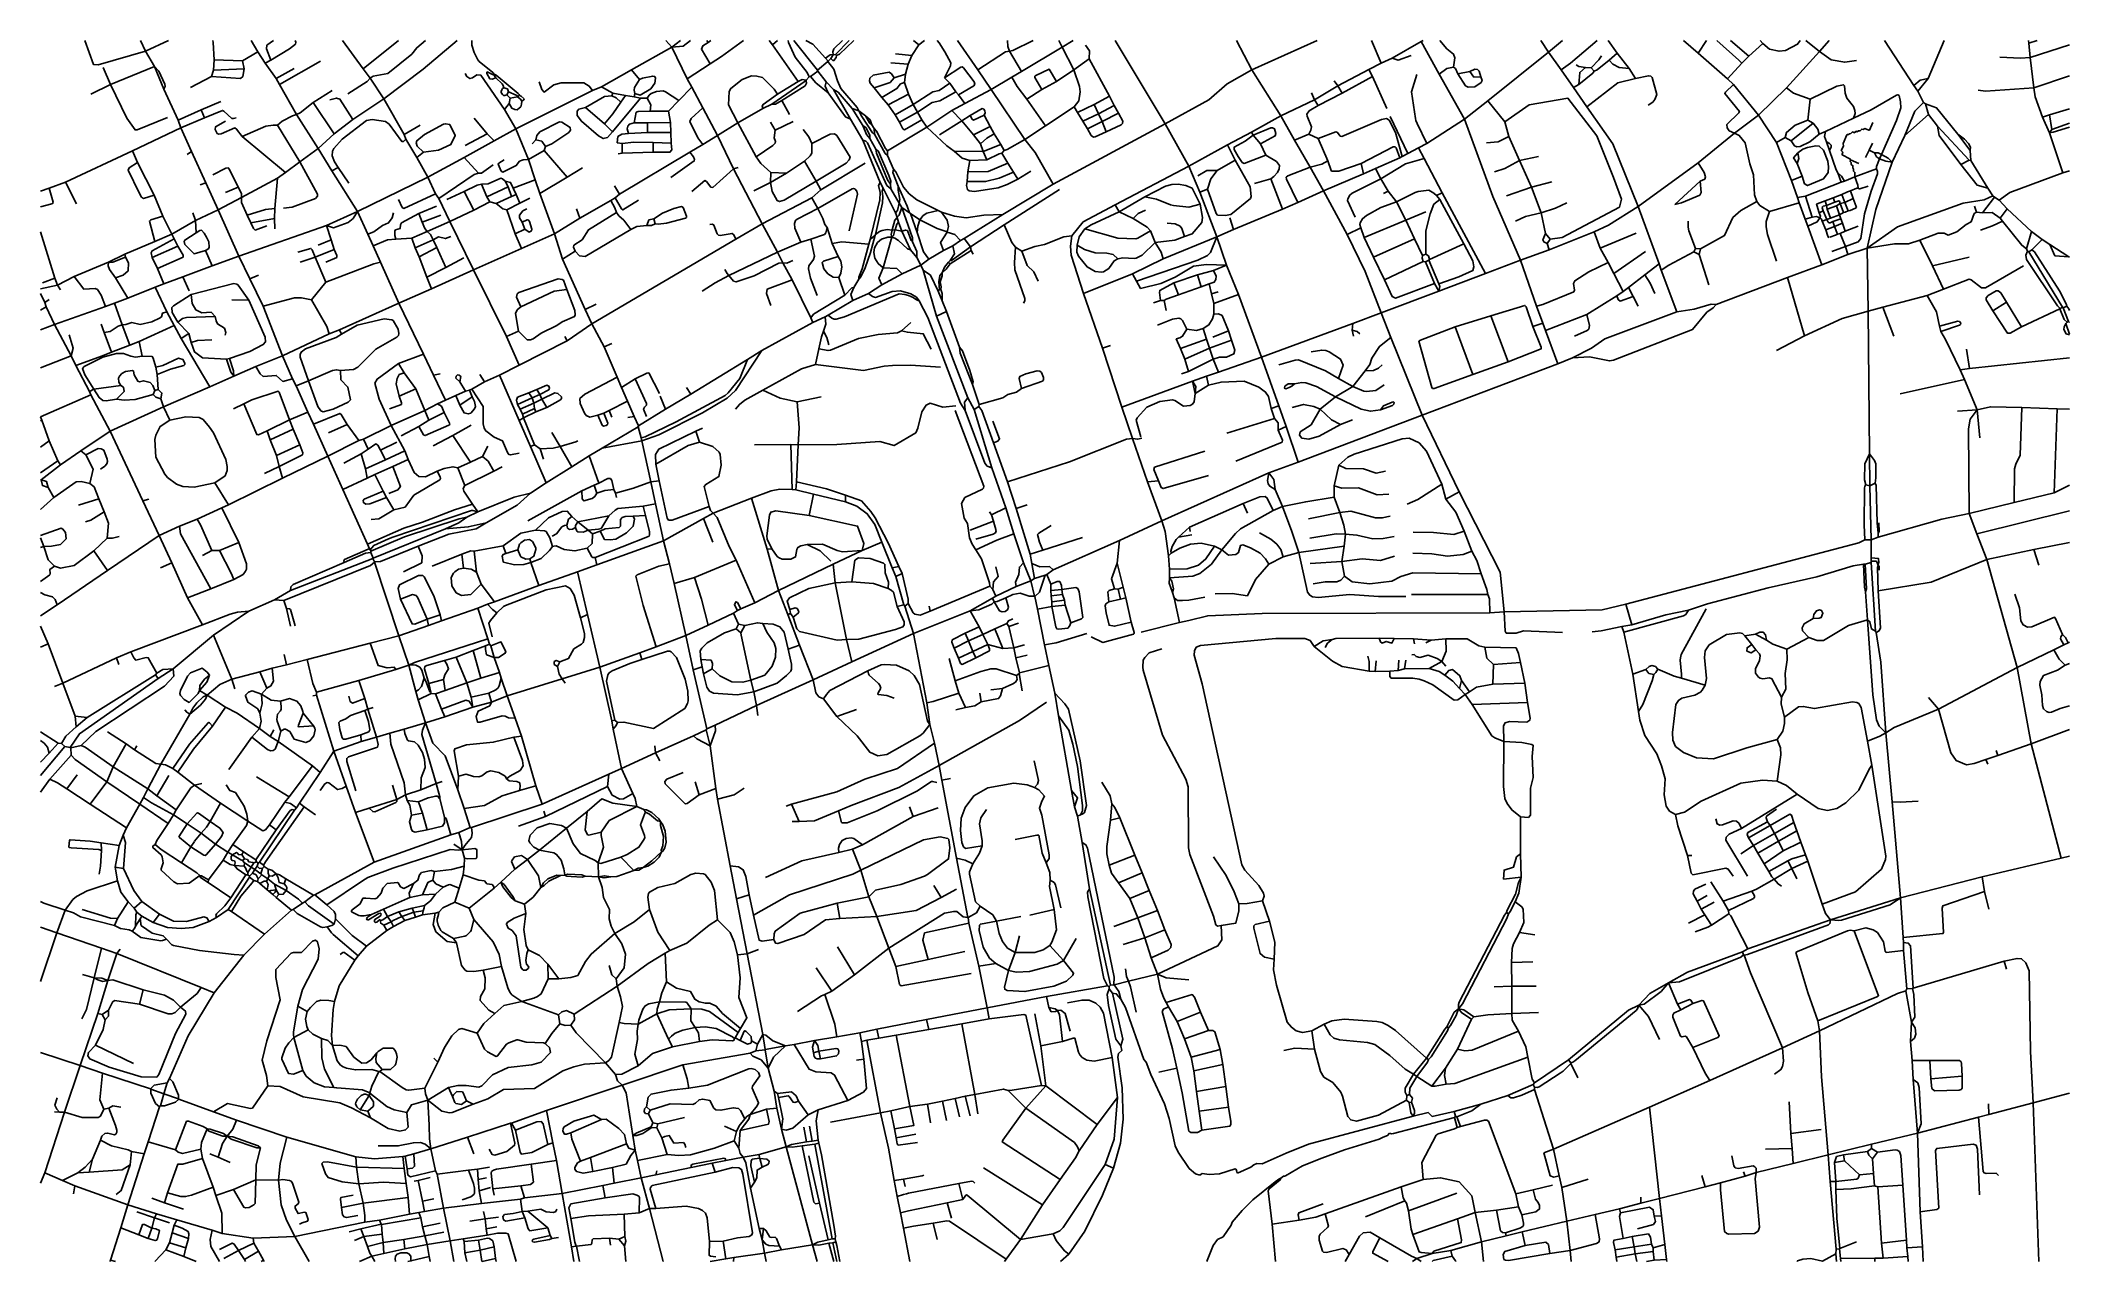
# Model space of a CAD drawing. Header units: inches. Extents: x 13529031 to 13536511, y 3660018 to 3664518.
import ezdxf

# ---------------------------------------------------------------- set-up
doc = ezdxf.new("R2010")
doc.units = ezdxf.units.IN
doc.header["$MEASUREMENT"] = 0

msp = doc.modelspace()

# ---------------------------------------------------------------- linework, layer by layer
for points in [[(13529194.2, 3664517.9), (13529226.3, 3664429.6), (13529242.7, 3664428.4), (13529417.1, 3664478.8)], [(13529399.3, 3664517.9), (13529417.1, 3664478.8)], [(13529502.9, 3664517.9), (13529417.1, 3664478.8)], [(13529666.1, 3664517.9), (13529667.4, 3664511), (13529670.9, 3664446.6)], [(13529807.5, 3664517.9), (13529831.6, 3664476.5)], [(13529879.7, 3664445.5), (13529863.6, 3664487.8), (13529865.2, 3664501), (13529889.9, 3664517.9)], [(13529969.7, 3664517.9), (13529971.7, 3664512.2), (13529970.3, 3664504.8), (13529949, 3664487.5), (13529879.7, 3664445.5)], [(13530143.7, 3664517.9), (13530219.4, 3664413.8)], [(13530350.4, 3664517.9), (13530219.4, 3664413.8)], [(13530449.3, 3664517.9), (13530417.6, 3664491.3), (13530399.4, 3664467.4), (13530310.6, 3664396.4), (13530256.8, 3664387.1), (13530245.4, 3664379.8)], [(13530566.6, 3664517.9), (13530441.7, 3664412.6), (13530296.8, 3664303.3)], [(13530620.4, 3664517.9), (13530620.7, 3664500.6), (13530628.9, 3664474.2), (13530642.4, 3664446.7), (13530647.5, 3664441.4), (13530698, 3664400.7), (13530703.2, 3664393.6)], [(13531335.3, 3664517.9), (13531357.7, 3664494.2)], [(13531389.7, 3664517.9), (13531357.7, 3664494.2)], [(13531427.4, 3664517.9), (13531399.4, 3664497.9), (13531357.7, 3664494.2)], [(13531491.8, 3664511.2), (13531472, 3664498.8), (13531466.8, 3664485.9), (13531498.8, 3664431.8)], [(13531487.6, 3664517.9), (13531491.8, 3664511.2)], [(13531501.7, 3664517.9), (13531491.8, 3664511.2)], [(13531622.8, 3664517.9), (13531541.6, 3664459.3), (13531498.8, 3664431.8)], [(13531716.4, 3664517.9), (13531729.3, 3664502.8)], [(13531747.8, 3664517.9), (13531729.3, 3664502.8)], [(13531729.3, 3664502.8), (13531824.3, 3664367.3)], [(13531786.4, 3664517.9), (13531787.7, 3664510.9), (13531812.8, 3664456.7), (13531856.8, 3664400.5), (13531864.2, 3664384.6)], [(13531808.4, 3664517.9), (13531895.2, 3664408.6)], [(13531852.3, 3664517.9), (13531877.4, 3664504.6), (13531924.7, 3664453.6)], [(13531987.8, 3664517.9), (13531955.4, 3664487.5), (13531951.5, 3664477), (13531952.7, 3664466.1)], [(13532012.2, 3664517.9), (13531961.2, 3664467.1)], [(13532028.8, 3664517.9), (13532028.4, 3664517.5), (13531976.3, 3664467.8), (13531965.7, 3664462.6)], [(13532269.1, 3664501.8), (13532243.1, 3664463.1)], [(13532249.6, 3664517.9), (13532269.1, 3664501.8)], [(13532289.5, 3664517.9), (13532269.1, 3664501.8)], [(13532336.1, 3664517.9), (13532344, 3664510.1), (13532364.9, 3664477), (13532386.2, 3664435.4), (13532385.8, 3664424.3), (13532363.9, 3664380.5)], [(13532411.3, 3664517.9), (13532485.6, 3664410.2)], [(13532595.9, 3664517.9), (13532597.1, 3664495.6), (13532602.9, 3664478.9)], [(13532689.8, 3664517.9), (13532615.6, 3664481.3), (13532602.9, 3664478.9)], [(13532785.2, 3664517.9), (13532797.6, 3664494.3)], [(13532837.1, 3664517.9), (13532797.6, 3664494.3)], [(13532883.7, 3664500.6), (13532897.3, 3664480.4), (13532896.1, 3664450.8)], [(13532992.8, 3664517.9), (13533177.1, 3664210.6)], [(13533439.3, 3664517.9), (13533496.8, 3664409.7)], [(13533737.7, 3664517.9), (13533496.8, 3664409.7)], [(13533937.5, 3664517.9), (13533973.3, 3664435.2)], [(13534121.1, 3664514), (13534013.5, 3664453.4)], [(13534127.9, 3664517.9), (13534121.1, 3664514)], [(13534121.1, 3664514), (13534187.6, 3664393.9)], [(13534189.1, 3664517.9), (13534215.9, 3664487.5), (13534239.7, 3664468.1), (13534244.4, 3664454.2), (13534240, 3664420.1)], [(13534561.7, 3664517.9), (13534590.3, 3664475.6)], [(13534642.4, 3664517.9), (13534590.3, 3664475.6)], [(13534770, 3664517.9), (13534671.3, 3664434.9), (13534637.3, 3664410)], [(13534809.6, 3664517.9), (13534842.9, 3664471.2)], [(13535087.4, 3664517.9), (13535142.3, 3664471)], [(13535172.5, 3664517.9), (13535142.3, 3664471)], [(13535210.7, 3664517.9), (13535291.5, 3664446.2), (13535303.1, 3664434.6)], [(13535261.8, 3664517.9), (13535328.2, 3664460.3)], [(13535380.9, 3664507.3), (13535328.2, 3664460.3)], [(13535370.5, 3664517.9), (13535380.9, 3664507.3)], [(13535380.9, 3664507.3), (13535405.2, 3664486.6), (13535440.2, 3664478.9), (13535464.2, 3664480.8), (13535508.5, 3664504.4), (13535518.1, 3664517.9)], [(13535538.4, 3664517.9), (13535589.5, 3664477.3)], [(13535624.5, 3664517.9), (13535589.5, 3664477.3)], [(13535828.8, 3664517.9), (13535937.7, 3664352.6)], [(13536048.6, 3664517.9), (13535990.2, 3664378.6)], [(13536360, 3664517.9), (13536360.7, 3664508.4)], [(13536392, 3664517.9), (13536360.7, 3664508.4)], [(13536360.7, 3664508.4), (13536365.7, 3664455.1)], [(13536510.6, 3664502.3), (13536365.7, 3664455.1)], [(13529450.1, 3664422.4), (13529288.9, 3664356.5)], [(13529417.1, 3664478.8), (13529450.1, 3664422.4)], [(13529450.1, 3664422.4), (13529467.1, 3664404.7), (13529488.3, 3664357.6), (13529489.9, 3664348.8), (13529485.7, 3664338.6)], [(13529450.1, 3664422.4), (13529485.7, 3664338.6)], [(13529670.9, 3664446.6), (13529668.3, 3664409.2)], [(13529670.9, 3664446.6), (13529775.5, 3664443.1)], [(13529775.5, 3664443.1), (13529831.6, 3664476.5)], [(13529775.5, 3664443.1), (13529781.5, 3664414.2)], [(13529831.6, 3664476.5), (13529859.1, 3664435.3)], [(13529859.1, 3664435.3), (13529879.7, 3664445.5)], [(13529859.1, 3664435.3), (13529898.8, 3664378.7)], [(13530063.2, 3664441.6), (13529911.1, 3664355.5)], [(13531357.7, 3664494.2), (13531209.7, 3664410.6)], [(13531357.7, 3664494.2), (13531415, 3664376.8)], [(13531498.8, 3664431.8), (13531415, 3664376.8)], [(13531933.7, 3664441.1), (13531895.2, 3664408.6)], [(13531924.7, 3664453.6), (13531941.2, 3664466), (13531952.7, 3664466.1)], [(13531924.7, 3664453.6), (13531934.2, 3664442.1)], [(13531934.2, 3664442.1), (13531933.7, 3664441.1)], [(13531933.7, 3664441.1), (13531955.4, 3664412), (13531968.4, 3664369.7), (13531981.6, 3664341.3), (13532041.7, 3664270.7), (13532047.4, 3664258.8)], [(13531934.2, 3664442.1), (13531943.7, 3664451.6)], [(13531953.2, 3664465.6), (13531943.7, 3664451.6)], [(13531965.7, 3664462.6), (13531964.5, 3664455.3), (13531955.4, 3664444.2), (13531951, 3664444.6), (13531943.7, 3664451.6)], [(13531952.7, 3664466.1), (13531953.2, 3664465.6)], [(13531961.2, 3664467.1), (13531953.2, 3664465.6)], [(13531961.2, 3664467.1), (13531965.7, 3664462.6)], [(13532165.7, 3664436.1), (13532229.3, 3664430.9)], [(13532182.2, 3664469.6), (13532243.1, 3664463.1)], [(13532229.3, 3664430.9), (13532219, 3664394.1)], [(13532229.3, 3664430.9), (13532243.1, 3664463.1)], [(13532602.9, 3664478.9), (13532587.7, 3664476), (13532485.6, 3664410.2)], [(13532602.9, 3664478.9), (13532646.8, 3664403.5)], [(13532797.6, 3664494.3), (13532646.8, 3664403.5)], [(13532797.6, 3664494.3), (13532840.4, 3664410.5)], [(13532896.1, 3664450.8), (13532840.4, 3664410.5)], [(13532896.1, 3664450.8), (13532971.4, 3664313.6)], [(13533973.3, 3664435.2), (13533927.6, 3664411.1)], [(13533973.3, 3664435.2), (13534013.5, 3664453.4)], [(13534013.5, 3664453.4), (13534036.1, 3664445.6), (13534083.9, 3664463)], [(13534590.3, 3664475.6), (13534367.1, 3664295.9)], [(13534590.3, 3664475.6), (13534637.3, 3664410)], [(13534726.2, 3664418.7), (13534702.2, 3664422.3), (13534691.7, 3664429.1)], [(13534785.2, 3664462.1), (13534775.7, 3664446.4), (13534747.7, 3664417.1)], [(13534814.4, 3664445.3), (13534769.1, 3664410.3), (13534758.7, 3664405.1)], [(13534814.4, 3664445.3), (13534842.9, 3664471.2)], [(13534814.4, 3664445.3), (13534826.9, 3664430.6), (13534850.7, 3664419.3), (13534887.6, 3664414.9)], [(13534842.9, 3664471.2), (13534887.6, 3664414.9)], [(13535142.3, 3664471), (13535250.7, 3664376.5)], [(13535303.1, 3664434.6), (13535250.7, 3664376.5)], [(13535328.2, 3664460.3), (13535303.1, 3664434.6)], [(13535589.5, 3664477.3), (13535467.9, 3664343.6)], [(13535589.5, 3664477.3), (13535632.3, 3664446.9), (13535682.7, 3664438), (13535725.7, 3664444.6)], [(13536253.7, 3664457.1), (13536330, 3664453.6), (13536365.7, 3664455.1)], [(13536365.7, 3664455.1), (13536379.5, 3664344.4)], [(13529288.9, 3664356.5), (13529216.2, 3664320.6)], [(13529261.7, 3664418.6), (13529288.9, 3664356.5)], [(13529288.9, 3664356.5), (13529349.2, 3664232.2), (13529379.2, 3664188.8), (13529386.2, 3664189.2), (13529498.7, 3664234.1)], [(13529661.1, 3664385.2), (13529583.7, 3664345.1)], [(13529661.1, 3664385.2), (13529767.7, 3664378.8), (13529776.2, 3664385.4), (13529781.5, 3664414.2)], [(13529661.1, 3664385.2), (13529668.3, 3664409.2)], [(13529668.3, 3664409.2), (13529781.5, 3664414.2)], [(13529966.2, 3664414.6), (13529898.8, 3664378.7)], [(13529911.1, 3664355.5), (13529898.8, 3664378.7)], [(13529911.1, 3664355.5), (13529974.1, 3664245.2)], [(13530245.4, 3664379.8), (13530234.3, 3664366.9), (13530163.7, 3664322.1)], [(13530219.4, 3664413.8), (13530245.4, 3664379.8)], [(13530245.4, 3664379.8), (13530296.8, 3664303.3)], [(13530596.2, 3664396.6), (13530602.8, 3664385.3), (13530613.8, 3664378), (13530623, 3664380.5), (13530639.2, 3664392.3), (13530653.9, 3664390.3), (13530741.1, 3664264.1)], [(13530709.3, 3664380.5), (13530696.1, 3664375.3), (13530687.3, 3664376.9), (13530676.5, 3664396.3), (13530675.8, 3664400.4), (13530677.7, 3664402.2), (13530680.2, 3664402.1), (13530696.3, 3664392.9), (13530701.7, 3664391.1)], [(13530703.2, 3664393.6), (13530701.7, 3664391.1)], [(13530709.3, 3664380.5), (13530701.7, 3664391.1)], [(13530703.2, 3664393.6), (13530709.9, 3664390.9), (13530791.1, 3664322.7), (13530794.7, 3664319.3), (13530796.2, 3664316.1)], [(13530709.3, 3664380.5), (13530732.6, 3664358.8), (13530736.6, 3664352.6), (13530739.1, 3664343.4)], [(13530868.7, 3664366.1), (13530878.6, 3664337.8), (13530886.8, 3664328.1), (13530922.8, 3664354.4), (13530950, 3664362.6), (13531033, 3664362), (13531053.3, 3664350.5), (13531065.2, 3664333.6)], [(13531065.2, 3664333.6), (13531099.2, 3664347.6)], [(13531209.7, 3664410.6), (13531099.2, 3664347.6)], [(13531099.2, 3664347.6), (13531140.2, 3664324.6)], [(13531209.7, 3664410.6), (13531239.2, 3664374.1)], [(13531239.2, 3664374.1), (13531220, 3664344.7), (13531218.9, 3664335.2), (13531222.2, 3664322.6)], [(13531239.2, 3664374.1), (13531249.6, 3664379.5), (13531287.6, 3664387.3), (13531295.2, 3664385.4), (13531298.4, 3664379.7), (13531294.8, 3664361.3), (13531280, 3664340), (13531241.6, 3664316.7), (13531222.2, 3664322.6)], [(13531431.5, 3664346.8), (13531384.3, 3664296.9)], [(13531415, 3664376.8), (13531431.5, 3664346.8)], [(13531431.5, 3664346.8), (13531472.6, 3664269.8)], [(13531747.4, 3664320), (13531735.4, 3664338.5), (13531692.5, 3664381.7), (13531671, 3664387.3), (13531652, 3664387.5), (13531617.7, 3664375.1), (13531576.1, 3664341.6), (13531569.2, 3664329.7), (13531567.3, 3664281.6), (13531601.4, 3664215.3)], [(13531853.2, 3664371.1), (13531727.2, 3664284.1)], [(13531824.3, 3664367.3), (13531747.4, 3664320)], [(13531853.2, 3664371.1), (13531855, 3664360.4), (13531850.1, 3664351.5), (13531764, 3664297.2)], [(13531824.3, 3664367.3), (13531838.6, 3664374.1), (13531853.2, 3664371.6)], [(13531864.2, 3664384.6), (13531853.2, 3664371.6)], [(13531853.2, 3664371.6), (13531853.2, 3664371.1)], [(13531869.2, 3664385.1), (13531864.2, 3664384.6)], [(13531869.2, 3664385.1), (13531896.2, 3664405.6)], [(13531869.2, 3664385.1), (13531889.4, 3664362.7), (13531933.8, 3664325.5)], [(13531895.2, 3664408.6), (13531896.2, 3664405.6)], [(13531896.2, 3664405.6), (13531926.7, 3664365.6)], [(13531926.7, 3664365.6), (13531923.9, 3664349.4), (13531933.8, 3664325.5)], [(13531926.7, 3664365.6), (13531953.7, 3664337.6)], [(13532177.3, 3664380.7), (13532167.9, 3664395.7), (13532158.9, 3664401.4), (13532100.8, 3664390.3), (13532088.6, 3664378.9), (13532086.6, 3664370), (13532088.7, 3664361.3), (13532103.8, 3664343.3)], [(13532177.3, 3664380.7), (13532162.6, 3664363.6), (13532103.8, 3664343.3)], [(13532216, 3664362.9), (13532201.6, 3664358.2), (13532188.1, 3664341.3), (13532132, 3664308.6)], [(13532177.3, 3664380.7), (13532219, 3664394.1)], [(13532219, 3664394.1), (13532216, 3664362.9)], [(13532216, 3664362.9), (13532230.5, 3664320.6)], [(13532382.7, 3664361), (13532343.1, 3664333.4), (13532320.2, 3664329.5), (13532247.3, 3664282.1)], [(13532363.9, 3664380.5), (13532424, 3664420.2), (13532429, 3664420.8), (13532433.2, 3664417.2), (13532473, 3664365.6), (13532475.5, 3664357.1), (13532471.1, 3664351.2), (13532414.5, 3664317.5)], [(13532363.9, 3664380.5), (13532382.7, 3664361)], [(13532382.7, 3664361), (13532405.2, 3664329.5)], [(13532485.6, 3664410.2), (13532535.9, 3664337.4)], [(13532612, 3664383.2), (13532535.9, 3664337.4)], [(13532612, 3664383.2), (13532646.8, 3664403.5)], [(13532612, 3664383.2), (13532630.9, 3664348.7), (13532667.1, 3664302.5)], [(13532722.5, 3664337.2), (13532696.5, 3664382.1), (13532696.4, 3664386.4), (13532700.1, 3664389.8), (13532749.6, 3664412), (13532775.7, 3664366.9)], [(13532722.5, 3664337.2), (13532775.7, 3664366.9)], [(13532840.4, 3664410.5), (13532775.7, 3664366.9)], [(13532840.4, 3664410.5), (13532860.5, 3664348.5), (13532863.9, 3664328.9), (13532858.8, 3664295.3), (13532841.4, 3664274.3)], [(13533496.8, 3664409.7), (13533405.9, 3664359.1), (13533338.1, 3664299.3), (13533177.1, 3664210.6)], [(13533496.8, 3664409.7), (13533603.1, 3664240)], [(13533813.2, 3664351.1), (13533727.5, 3664299.9)], [(13533813.2, 3664351.1), (13533799.7, 3664370.1)], [(13533927.6, 3664411.1), (13533813.2, 3664351.1)], [(13533813.2, 3664351.1), (13533829.4, 3664323.7)], [(13533941.7, 3664386.1), (13533829.4, 3664323.7)], [(13533927.6, 3664411.1), (13533941.7, 3664386.1)], [(13533941.7, 3664386.1), (13533994.7, 3664267.6)], [(13534104.2, 3664392.6), (13534085.3, 3664328.6), (13534099.3, 3664230.2), (13534100.8, 3664223.7), (13534105.9, 3664212.2), (13534141.1, 3664138.7)], [(13534187.6, 3664393.9), (13534214.8, 3664414.7), (13534240, 3664420.1)], [(13534187.6, 3664393.9), (13534280, 3664228)], [(13534256.5, 3664394.8), (13534246.9, 3664414.5), (13534240, 3664420.1)], [(13534256.5, 3664394.8), (13534299.6, 3664404.5)], [(13534256.5, 3664394.8), (13534284.3, 3664351.2), (13534294.2, 3664345.8), (13534319.1, 3664347.9), (13534342.2, 3664363.9), (13534345.4, 3664370.3), (13534341.1, 3664384.5)], [(13534299.6, 3664404.5), (13534318.2, 3664413.1), (13534328.2, 3664411.6), (13534334.7, 3664405.1), (13534341.1, 3664384.5)], [(13534299.6, 3664404.5), (13534315.3, 3664383.5), (13534341.1, 3664384.5)], [(13534637.3, 3664410), (13534682, 3664344.5)], [(13534682, 3664344.5), (13534702.6, 3664356.6)], [(13534726.2, 3664418.7), (13534705.6, 3664400.6), (13534702.6, 3664356.6)], [(13534758.7, 3664405.1), (13534753.1, 3664397.3), (13534702.6, 3664356.6)], [(13534726.2, 3664418.7), (13534747.7, 3664417.1)], [(13534910.4, 3664377.6), (13534845.2, 3664362.4), (13534731.5, 3664274.1)], [(13534747.7, 3664417.1), (13534758.7, 3664405.1)], [(13534887.6, 3664414.9), (13534910.4, 3664377.6)], [(13534910.4, 3664377.6), (13534958.5, 3664388.6), (13534967.3, 3664386.8), (13534972.3, 3664382.4), (13534989.1, 3664319.6), (13534982.2, 3664300.6), (13534975.3, 3664291), (13534957.2, 3664279.6)], [(13535272.1, 3664356.2), (13535242.7, 3664328.2), (13535240.1, 3664323.1), (13535293.9, 3664256.1), (13535292.1, 3664251.1), (13535247.9, 3664208.1), (13535249, 3664196.8), (13535256.7, 3664185.7), (13535276.5, 3664177)], [(13535250.7, 3664376.5), (13535272.1, 3664356.2)], [(13535272.1, 3664356.2), (13535365, 3664243.5)], [(13535555.3, 3664302.3), (13535652.7, 3664350.5), (13535677.9, 3664355.2), (13535681, 3664351.5), (13535684.2, 3664324), (13535689.9, 3664306.2), (13535714.4, 3664274.7), (13535720.2, 3664260.2), (13535721, 3664249.7), (13535715.2, 3664231.7)], [(13535937.7, 3664352.6), (13535961, 3664372.2), (13535990.2, 3664378.6)], [(13535937.7, 3664352.6), (13535951.7, 3664332.1)], [(13535951.7, 3664332.1), (13535990.2, 3664378.6)], [(13536510.6, 3664387.8), (13536379.5, 3664344.4)], [(13529485.7, 3664338.6), (13529537.7, 3664224.6)], [(13529695.7, 3664293.6), (13529623, 3664263)], [(13530036, 3664289.8), (13529987.8, 3664252), (13529974.1, 3664245.2)], [(13530105.7, 3664333.6), (13530036, 3664289.8)], [(13530036, 3664289.8), (13530113.7, 3664174.7)], [(13530096.7, 3664299.1), (13530121.6, 3664306.1), (13530134.5, 3664301.8), (13530182.2, 3664227.4)], [(13530296.8, 3664303.3), (13530182.2, 3664227.4)], [(13530296.8, 3664303.3), (13530371.2, 3664171.6)], [(13530739.1, 3664343.4), (13530734, 3664340.8), (13530730.7, 3664336.8), (13530728.7, 3664330.7), (13530729.3, 3664326.7), (13530733.2, 3664318.8), (13530736.9, 3664316), (13530742.1, 3664315.6), (13530749.2, 3664317.4)], [(13530739.1, 3664343.4), (13530751.6, 3664339.7), (13530755.4, 3664328.6)], [(13530758.1, 3664285.8), (13530741.1, 3664264.1)], [(13530755.4, 3664328.6), (13530749.2, 3664317.4)], [(13530761.7, 3664305.1), (13530749.2, 3664317.4)], [(13530755.4, 3664328.6), (13530784.6, 3664316.6), (13530789.7, 3664312.6)], [(13530761.7, 3664305.1), (13530758.1, 3664285.8)], [(13530758.1, 3664285.8), (13530767.9, 3664268.4), (13530779.4, 3664263.9), (13530787.4, 3664263.3), (13530796.6, 3664269.6), (13530800.7, 3664274.3), (13530804, 3664283.3), (13530804.8, 3664295.2)], [(13530761.7, 3664305.1), (13530789.2, 3664311.1)], [(13531065.2, 3664333.6), (13530782.8, 3664192.3)], [(13530789.7, 3664312.6), (13530789.2, 3664311.1)], [(13530804.8, 3664295.2), (13530800.5, 3664301.6), (13530789.2, 3664311.1)], [(13530796.2, 3664316.1), (13530789.7, 3664312.6)], [(13530804.8, 3664295.2), (13530812.2, 3664300), (13530813, 3664303.7), (13530802.5, 3664313), (13530796.2, 3664316.1)], [(13531039.9, 3664271.7), (13531014.8, 3664265.1), (13531009, 3664258.2), (13531009.6, 3664241.8), (13531024.6, 3664220.9), (13531088, 3664166.4), (13531105.2, 3664157), (13531120.4, 3664161), (13531139.1, 3664181.7)], [(13531137.2, 3664314.6), (13531110.2, 3664312.4), (13531039.9, 3664271.7)], [(13531039.9, 3664271.7), (13531109.7, 3664211.6)], [(13531169.4, 3664290.8), (13531139.9, 3664248.5), (13531109.7, 3664211.6)], [(13531137.2, 3664314.6), (13531140.2, 3664324.6)], [(13531137.2, 3664314.6), (13531153.2, 3664307.3), (13531169.4, 3664290.8)], [(13531242.6, 3664305.9), (13531139.1, 3664181.7)], [(13531140.2, 3664324.6), (13531187.4, 3664315.6)], [(13531187.4, 3664315.6), (13531169.4, 3664290.8)], [(13531187.4, 3664315.6), (13531219.2, 3664310.1)], [(13531222.2, 3664322.6), (13531219.2, 3664310.1)], [(13531219.2, 3664310.1), (13531242.6, 3664305.9)], [(13531242.6, 3664305.9), (13531267.1, 3664305.7)], [(13531267.1, 3664305.7), (13531273.9, 3664316.3), (13531282.2, 3664323.1), (13531301.7, 3664330.2), (13531326.5, 3664332.6), (13531335.1, 3664329.4), (13531384.3, 3664296.9)], [(13531267.1, 3664305.7), (13531280.1, 3664281.6), (13531278.6, 3664257.7)], [(13531384.3, 3664296.9), (13531345.7, 3664257.2)], [(13531747.4, 3664320), (13531694.9, 3664282.9), (13531691.6, 3664276.1), (13531693.2, 3664267.6)], [(13531727.2, 3664284.1), (13531693.2, 3664267.6)], [(13531727.2, 3664284.1), (13531740.5, 3664283.6), (13531764, 3664297.2)], [(13531764, 3664297.2), (13531792.2, 3664245.6)], [(13531933.8, 3664325.5), (13531998.3, 3664236.8), (13532016.7, 3664228.1)], [(13531953.7, 3664337.6), (13532016.7, 3664228.1)], [(13531953.7, 3664337.6), (13531970.9, 3664327.8), (13532023.2, 3664268.1)], [(13532103.8, 3664343.3), (13532132, 3664308.6)], [(13532132, 3664308.6), (13532155.1, 3664281.1)], [(13532155.1, 3664281.1), (13532230.5, 3664320.6)], [(13532155.1, 3664281.1), (13532181.7, 3664243.8)], [(13532247.3, 3664282.1), (13532181.7, 3664243.8)], [(13532230.5, 3664320.6), (13532247.3, 3664282.1)], [(13532247.3, 3664282.1), (13532263.8, 3664253.9)], [(13532405.2, 3664329.5), (13532346.6, 3664295.8), (13532318.2, 3664289.5), (13532263.8, 3664253.9)], [(13532438.7, 3664285.9), (13532390.5, 3664260.5)], [(13532414.5, 3664317.5), (13532405.2, 3664329.5)], [(13532414.5, 3664317.5), (13532438.7, 3664285.9)], [(13532535.9, 3664337.4), (13532438.7, 3664285.9)], [(13532535.9, 3664337.4), (13532660.1, 3664152.9)], [(13532722.5, 3664337.2), (13532667.1, 3664302.5)], [(13532667.1, 3664302.5), (13532735.4, 3664203.3)], [(13532841.4, 3664274.3), (13532735.4, 3664203.3)], [(13532853.9, 3664253), (13532841.4, 3664274.3)], [(13532915, 3664281.8), (13532853.9, 3664253)], [(13532915, 3664281.8), (13532971.4, 3664313.6)], [(13532915, 3664281.8), (13532930.9, 3664248.2)], [(13532930.9, 3664248.2), (13532989.1, 3664278.5)], [(13532971.4, 3664313.6), (13532989.1, 3664278.5)], [(13532989.1, 3664278.5), (13533004.6, 3664249.8)], [(13533727.5, 3664299.9), (13533603.1, 3664240)], [(13533741.5, 3664278.7), (13533707.6, 3664258.4), (13533699.6, 3664247.2), (13533700.2, 3664239.6), (13533716.7, 3664200.1), (13533714.4, 3664187.7), (13533707, 3664173.2)], [(13533727.5, 3664299.9), (13533716.7, 3664325.1)], [(13533727.5, 3664299.9), (13533741.5, 3664278.7)], [(13533829.4, 3664323.7), (13533741.5, 3664278.7)], [(13534367.1, 3664295.9), (13534280, 3664228)], [(13534367.1, 3664295.9), (13534428.8, 3664218.2)], [(13534428.8, 3664218.2), (13534518.5, 3664280.9), (13534661.5, 3664305.5), (13534768.8, 3664166.5), (13534829.5, 3664013.5), (13534859, 3663933.9), (13534852.3, 3663904.5), (13534640.2, 3663791.6), (13534596.7, 3663786.1)], [(13534682, 3664344.5), (13534731.5, 3664274.1)], [(13534731.5, 3664274.1), (13534827.2, 3664137.6), (13534920.7, 3663906.2)], [(13535467.9, 3664343.6), (13535365, 3664243.5)], [(13535467.9, 3664343.6), (13535493.3, 3664324.5), (13535555.3, 3664302.3)], [(13535555.3, 3664302.3), (13535546, 3664224)], [(13535715.2, 3664231.7), (13535779.6, 3664262.4), (13535873.1, 3664317.2), (13535878, 3664318.4), (13535882.8, 3664315.3), (13535888.4, 3664292.1), (13535888.6, 3664269.6), (13535872.7, 3664223.6), (13535817.7, 3664097.6)], [(13535973.2, 3664289.6), (13535940.2, 3664258.3), (13535903.9, 3664167.9)], [(13535951.7, 3664332.1), (13535973.2, 3664289.6)], [(13535973.2, 3664289.6), (13535979.7, 3664285.1)], [(13535979.7, 3664285.1), (13535991.7, 3664246.1)], [(13535979.7, 3664285.1), (13536020.8, 3664270.4), (13536099.6, 3664172.9)], [(13536173.7, 3664334.6), (13536200.8, 3664331.6), (13536379.5, 3664344.4)], [(13536379.5, 3664344.4), (13536384.8, 3664310.1), (13536412.1, 3664235.3)], [(13529623, 3664263), (13529537.7, 3664224.6)], [(13529537.7, 3664224.6), (13529547.7, 3664196.6)], [(13529635.2, 3664232.9), (13529547.7, 3664196.6)], [(13529623, 3664263), (13529635.2, 3664232.9)], [(13529635.2, 3664232.9), (13529701, 3664260.3), (13529706.8, 3664258.1), (13529735.5, 3664231.1), (13529741.7, 3664230.2), (13529751.2, 3664233.6)], [(13529712.7, 3664221.1), (13529676.1, 3664200.1), (13529674, 3664190.3), (13529681.5, 3664175.5), (13529687.8, 3664172.5), (13529696, 3664174.1), (13529746.7, 3664196.3), (13529753.3, 3664191.7), (13529773.7, 3664165)], [(13529904.5, 3664205.7), (13529887.6, 3664206.5), (13529860.6, 3664202.2), (13529773.7, 3664165)], [(13529974.1, 3664245.2), (13529959.3, 3664240.9), (13529920.8, 3664220.9), (13529904.5, 3664205.7)], [(13529904.5, 3664205.7), (13529986.8, 3664071.2)], [(13529974.1, 3664245.2), (13530053.8, 3664120.6)], [(13530377.7, 3664154.1), (13530368.2, 3664145.5), (13530362.4, 3664146.5), (13530315.4, 3664210.3), (13530302.6, 3664219.9), (13530253.4, 3664226.5), (13530232.6, 3664222.8), (13530143.1, 3664154.4), (13530111.4, 3664120.5), (13530106.8, 3664110.2), (13530105.5, 3664093.7), (13530113.8, 3664071.2), (13530128.1, 3664050.1)], [(13530182.2, 3664227.4), (13530113.7, 3664174.7)], [(13530430.7, 3664205.6), (13530371.2, 3664171.6)], [(13530442.9, 3664106.1), (13530418.7, 3664128.9), (13530415.4, 3664141.5), (13530417.8, 3664148.7), (13530445.7, 3664172), (13530516.7, 3664209.9), (13530523.1, 3664211.3), (13530539.4, 3664208.8), (13530559.4, 3664168.6), (13530543.4, 3664134.4), (13530498, 3664114), (13530442.9, 3664106.1)], [(13530629, 3664231.7), (13530677.7, 3664174.6)], [(13530741.1, 3664264.1), (13530782.8, 3664192.3)], [(13530857.2, 3664152.3), (13530859.7, 3664168.4), (13530870.8, 3664181.1), (13530943.7, 3664218.8), (13530952.3, 3664217.8), (13530982.6, 3664198.1), (13530984.5, 3664188.1), (13530978.1, 3664179.3), (13530915.1, 3664137.3), (13530892.7, 3664128.1)], [(13531109.7, 3664211.6), (13531139.1, 3664181.7)], [(13531219.6, 3664215.2), (13531201.7, 3664209.5), (13531195.3, 3664203.1), (13531193.7, 3664193.2), (13531197.7, 3664175.9)], [(13531278.6, 3664257.7), (13531234.2, 3664256.6), (13531226.9, 3664254), (13531219.6, 3664215.2)], [(13531219.6, 3664215.2), (13531268.3, 3664215.3)], [(13531268.3, 3664215.3), (13531268.2, 3664179.4)], [(13531268.3, 3664215.3), (13531352.5, 3664216.6)], [(13531278.6, 3664257.7), (13531345.7, 3664257.2)], [(13531345.7, 3664257.2), (13531352.5, 3664216.6)], [(13531352.5, 3664216.6), (13531354, 3664178.6)], [(13531472.6, 3664269.8), (13531429.4, 3664230.9), (13531424.2, 3664219.1), (13531454.4, 3664159.3), (13531472.4, 3664134.7)], [(13531472.6, 3664269.8), (13531526.8, 3664168)], [(13531601.4, 3664215.3), (13531526.8, 3664168)], [(13531693.2, 3664267.6), (13531601.4, 3664215.3)], [(13531601.4, 3664215.3), (13531669.4, 3664089.3)], [(13531721.2, 3664217.6), (13531738.5, 3664187.5)], [(13531738.5, 3664187.5), (13531805.2, 3664219.6)], [(13532016.7, 3664228.1), (13532061.7, 3664150.6)], [(13532023.2, 3664268.1), (13532061.7, 3664205.1)], [(13532023.2, 3664268.1), (13532047.4, 3664258.8)], [(13532047.4, 3664258.8), (13532072.6, 3664240)], [(13532047.4, 3664258.8), (13532058.1, 3664237.9), (13532098, 3664178.1), (13532105.3, 3664173.1)], [(13532061.7, 3664205.1), (13532076.3, 3664171.7), (13532088.2, 3664157.6)], [(13532061.7, 3664205.1), (13532074, 3664196.6), (13532088.5, 3664168.6), (13532088.2, 3664157.6)], [(13532072.6, 3664240), (13532089.1, 3664225.6), (13532095.7, 3664207.6)], [(13532072.6, 3664240), (13532086.4, 3664214.7), (13532095.7, 3664207.6)], [(13532095.7, 3664207.6), (13532103.7, 3664193.6)], [(13532297.9, 3664198.6), (13532153.7, 3664112.1)], [(13532181.7, 3664243.8), (13532197.2, 3664217.7)], [(13532263.8, 3664253.9), (13532197.2, 3664217.7)], [(13532197.2, 3664217.7), (13532209.5, 3664193.1), (13532216.2, 3664189.1), (13532279.7, 3664225.7)], [(13532263.8, 3664253.9), (13532279.7, 3664225.7)], [(13532279.7, 3664225.7), (13532297.9, 3664198.6)], [(13532390.5, 3664260.5), (13532297.9, 3664198.6)], [(13532297.9, 3664198.6), (13532372.5, 3664130), (13532398.4, 3664110.5)], [(13532427.1, 3664222.1), (13532344.7, 3664170.1)], [(13532390.5, 3664260.5), (13532427.1, 3664222.1)], [(13532458.3, 3664241.8), (13532427.1, 3664222.1)], [(13532427.1, 3664222.1), (13532470.1, 3664170.2)], [(13532458.3, 3664241.8), (13532501.8, 3664267.5), (13532508.2, 3664265.2), (13532512.5, 3664259.6), (13532513.1, 3664251.3), (13532509.2, 3664242.5)], [(13532458.3, 3664241.8), (13532465.2, 3664228.2), (13532470.3, 3664224.9), (13532509.2, 3664242.5)], [(13532531.9, 3664200.9), (13532470.1, 3664170.2)], [(13532509.2, 3664242.5), (13532531.9, 3664200.9)], [(13532531.9, 3664200.9), (13532546.7, 3664174.3)], [(13532735.4, 3664203.3), (13532660.1, 3664152.9)], [(13533177.1, 3664210.6), (13532764.2, 3663988.8)], [(13532853.9, 3664253), (13532873.2, 3664221.2)], [(13532930.9, 3664248.2), (13532873.2, 3664221.2)], [(13532873.2, 3664221.2), (13532890.4, 3664192.4)], [(13532890.4, 3664192.4), (13532944.7, 3664219.4)], [(13532930.9, 3664248.2), (13532944.7, 3664219.4)], [(13533004.6, 3664249.8), (13532944.7, 3664219.4)], [(13532959.2, 3664182), (13532944.7, 3664219.4)], [(13533004.6, 3664249.8), (13533020.4, 3664221.3), (13533019.9, 3664212.7), (13533014.2, 3664208), (13532959.2, 3664182)], [(13533177.1, 3664210.6), (13533264.7, 3664054.8)], [(13533603.1, 3664240), (13533495.7, 3664180.6)], [(13533603.1, 3664240), (13533654.2, 3664150.7)], [(13533740.6, 3664156.6), (13533805.5, 3664182), (13533812.5, 3664179.4), (13533822.1, 3664165.2), (13533827.8, 3664164.5), (13533974.7, 3664227), (13533993.5, 3664231.1), (13534002.9, 3664224), (13534026.5, 3664178.6), (13534051.2, 3664090.6)], [(13534006.7, 3664238.6), (13534071.7, 3664101.6)], [(13534280, 3664228), (13534141.1, 3664138.7)], [(13534280, 3664228), (13534384.4, 3663943.2), (13534487.1, 3663708.2)], [(13534428.8, 3664218.2), (13534444.5, 3664164)], [(13535365, 3664243.5), (13535276.5, 3664177)], [(13535365, 3664243.5), (13535430.2, 3664142.5)], [(13535546, 3664224), (13535500, 3664206.4), (13535467.6, 3664179.2), (13535462.2, 3664160.4)], [(13535566, 3664213.3), (13535484.6, 3664148.2)], [(13535566, 3664213.3), (13535546, 3664224)], [(13535566, 3664213.3), (13535583.7, 3664190.9), (13535588.1, 3664172.8)], [(13535715.2, 3664231.7), (13535611.6, 3664183)], [(13535786.2, 3664216.6), (13535773.4, 3664187.3), (13535771.2, 3664187.3), (13535756, 3664193.8), (13535750.2, 3664190.4), (13535744.8, 3664191.8), (13535739.1, 3664184.9), (13535733.3, 3664185.6), (13535728.6, 3664181.7), (13535723.5, 3664183.6), (13535720.2, 3664179.4), (13535718.2, 3664178.3), (13535710.5, 3664181.5), (13535705.4, 3664175.7), (13535700.3, 3664174.8), (13535696.1, 3664171.8), (13535691.2, 3664171.5), (13535689.5, 3664170.1), (13535676.6, 3664138.2), (13535677.7, 3664129.3), (13535669.7, 3664112.7), (13535674.8, 3664106.6), (13535672.5, 3664099.3), (13535673.2, 3664096.8), (13535701.6, 3664082.6), (13535704.2, 3664078.1)], [(13535991.7, 3664246.1), (13535903.9, 3664167.9)], [(13535991.7, 3664246.1), (13536024.7, 3664202.6)], [(13536024.7, 3664202.6), (13536030.2, 3664167.5), (13536110.2, 3664061.1)], [(13536024.7, 3664202.6), (13536140.7, 3664077.1)], [(13536436.8, 3664244.7), (13536412.1, 3664235.3)], [(13536412.1, 3664235.3), (13536436.7, 3664178.1)], [(13536436.8, 3664244.7), (13536510.6, 3664266.7)], [(13536436.8, 3664244.7), (13536445.7, 3664190.6)], [(13536510.6, 3664199.1), (13536450.7, 3664180.1), (13536437.2, 3664178.1)], [(13536445.7, 3664190.6), (13536510.6, 3664213.6)], [(13529547.7, 3664196.6), (13529369.6, 3664112)], [(13529547.7, 3664196.6), (13529586.7, 3664109.1)], [(13529773.7, 3664165), (13529934.1, 3664031.3)], [(13530113.7, 3664174.7), (13530053.8, 3664120.6)], [(13530371.2, 3664171.6), (13530377.7, 3664154.1)], [(13530377.7, 3664154.1), (13530418.3, 3664086.8)], [(13530702.7, 3664148.6), (13530592.2, 3664087.5)], [(13530596.2, 3664131.6), (13530677.7, 3664174.6)], [(13530677.7, 3664174.6), (13530702.7, 3664148.6)], [(13530782.8, 3664192.3), (13530702.7, 3664148.6)], [(13530782.8, 3664192.3), (13530829.4, 3664079.6)], [(13530857.2, 3664152.3), (13530842.7, 3664137.6)], [(13530857.2, 3664152.3), (13530878.4, 3664146.6), (13530892.7, 3664128.1)], [(13530892.7, 3664128.1), (13530887.7, 3664112.6)], [(13531175, 3664138.3), (13531156.6, 3664141.1), (13531159, 3664163.9), (13531173.8, 3664173.2), (13531197.7, 3664175.9)], [(13531175, 3664138.3), (13531174.7, 3664102.9)], [(13531175, 3664138.3), (13531217.5, 3664143.6), (13531289.6, 3664142.3)], [(13531197.7, 3664175.9), (13531268.2, 3664179.4)], [(13531268.2, 3664179.4), (13531354, 3664178.6)], [(13531289.6, 3664142.3), (13531289.6, 3664107.1)], [(13531289.6, 3664142.3), (13531355.3, 3664139.6)], [(13531355.3, 3664139.6), (13531357.8, 3664115.7), (13531351, 3664106.5), (13531289.6, 3664107.1)], [(13531354, 3664178.6), (13531355.3, 3664139.6)], [(13531472.4, 3664134.7), (13531424.6, 3664106.6)], [(13531472.4, 3664134.7), (13531526.8, 3664168)], [(13531526.8, 3664168), (13531584.9, 3664045.1)], [(13531738.5, 3664187.5), (13531735.8, 3664159.9), (13531740.8, 3664145.7), (13531738.5, 3664139.4), (13531730.6, 3664131.3), (13531669.4, 3664089.3)], [(13531841.7, 3664189.6), (13531863.5, 3664163.1), (13531874.5, 3664138.4)], [(13531874.5, 3664138.4), (13531874, 3664102.7), (13531868.1, 3664092.9), (13531846.9, 3664073.9)], [(13531874.5, 3664138.4), (13531942.3, 3664172.8), (13531957.2, 3664174.6), (13531966.4, 3664167.7), (13532014.9, 3664088), (13532012.3, 3664078), (13532000.6, 3664066.7), (13531889.8, 3663999.6)], [(13532061.7, 3664150.6), (13532126.2, 3663995.1)], [(13532061.7, 3664150.6), (13532073, 3664147.4), (13532079.4, 3664140.7), (13532150.2, 3663984.2), (13532165.7, 3663971.1)], [(13532088.2, 3664157.6), (13532109.7, 3664118.1)], [(13532103.7, 3664193.6), (13532113.1, 3664184.6), (13532145.9, 3664120), (13532153.7, 3664112.1)], [(13532103.7, 3664193.6), (13532105.3, 3664173.1)], [(13532105.3, 3664173.1), (13532144.9, 3664102.2), (13532153.2, 3664094.1)], [(13532470.1, 3664170.2), (13532496.4, 3664137.7)], [(13532496.4, 3664137.7), (13532518.8, 3664158.8), (13532546.7, 3664174.3)], [(13532496.4, 3664137.7), (13532506.3, 3664109.4)], [(13532570.7, 3664134.4), (13532506.3, 3664109.4)], [(13532546.7, 3664174.3), (13532570.7, 3664134.4)], [(13532570.7, 3664134.4), (13532583.2, 3664113.1)], [(13532660.1, 3664152.9), (13532594.2, 3664116.6), (13532583.2, 3664113.1)], [(13532660.1, 3664152.9), (13532697.3, 3664106), (13532764.2, 3663988.8)], [(13532890.4, 3664192.4), (13532903.5, 3664168.5), (13532912.5, 3664162.3), (13532918.7, 3664163.3), (13532959.2, 3664182)], [(13533406.6, 3664133.5), (13533264.7, 3664054.8)], [(13533495.7, 3664180.6), (13533406.6, 3664133.5)], [(13533406.6, 3664133.5), (13533435.3, 3664077.3)], [(13533501.7, 3664169.6), (13533471.7, 3664147.7), (13533431.7, 3664125.3), (13533431.8, 3664116.7), (13533446.5, 3664090.5), (13533460.9, 3664068.8), (13533467.8, 3664065.4), (13533547.5, 3664096.1)], [(13533495.7, 3664180.6), (13533501.7, 3664169.6)], [(13533528.8, 3664137.1), (13533583, 3664166.5), (13533585, 3664175), (13533579.7, 3664192.7), (13533573.2, 3664196.5), (13533566.2, 3664196.1), (13533501.7, 3664169.6)], [(13533501.7, 3664169.6), (13533528.8, 3664137.1)], [(13533528.8, 3664137.1), (13533547.5, 3664096.1)], [(13533654.2, 3664150.7), (13533707, 3664173.2)], [(13533654.2, 3664150.7), (13533711.3, 3664051.4)], [(13533707, 3664173.2), (13533740.6, 3664156.6)], [(13533740.6, 3664156.6), (13533776.8, 3664074.7)], [(13534041.7, 3664085.6), (13534029, 3664122.5), (13534025.2, 3664125.8), (13534017.9, 3664126.9), (13533900, 3664065.3)], [(13534071.7, 3664101.6), (13534110.6, 3664123.2)], [(13534141.1, 3664138.7), (13534110.6, 3664123.2)], [(13534131.9, 3664083.5), (13534110.6, 3664123.2)], [(13534361.7, 3664140.6), (13534404.5, 3664145), (13534444.5, 3664164)], [(13534444.5, 3664164), (13534483.2, 3664076)], [(13535276.5, 3664177), (13535142.2, 3664066.8)], [(13535276.5, 3664177), (13535293.3, 3664168.5), (13535314.8, 3664140.5), (13535332.8, 3664063.8), (13535346.1, 3664022.6), (13535350, 3663949.3), (13535358.8, 3663924.8)], [(13535430.2, 3664142.5), (13535462.2, 3664160.4)], [(13535430.2, 3664142.5), (13535486.1, 3664001.8)], [(13535462.2, 3664160.4), (13535484.6, 3664148.2)], [(13535484.6, 3664148.2), (13535497.2, 3664130.1), (13535506.1, 3664126.8), (13535518.2, 3664127.8), (13535553.5, 3664144.5), (13535588.1, 3664172.8)], [(13535509, 3664103.9), (13535527.7, 3664117.1), (13535544.8, 3664123.8), (13535576.3, 3664130), (13535588.1, 3664129.3), (13535604.4, 3664113.5), (13535620.5, 3664073.6), (13535622.7, 3664053), (13535620.8, 3664031.1), (13535603.5, 3664008.3), (13535545.6, 3663983.4), (13535534, 3663990.3), (13535524.8, 3664018.3)], [(13535611.6, 3664183), (13535588.1, 3664172.8)], [(13535611.6, 3664183), (13535607.6, 3664164.1), (13535615.7, 3664145)], [(13535615.7, 3664145), (13535625.7, 3664139.1), (13535632, 3664131.9), (13535632.1, 3664124.9), (13535626.4, 3664113.2)], [(13535615.7, 3664145), (13535626.4, 3664113.2)], [(13535784.7, 3664140.1), (13535772.6, 3664114.5)], [(13535903.9, 3664167.9), (13535857.1, 3664070.4)], [(13536099.6, 3664172.9), (13536123.8, 3664154.9), (13536138.8, 3664138.5), (13536146.1, 3664125.5), (13536144.2, 3664112.6)], [(13536099.6, 3664172.9), (13536144.2, 3664112.6)], [(13536436.7, 3664178.1), (13536487, 3664029.9)], [(13536436.7, 3664178.1), (13536437.2, 3664178.1)], [(13536445.7, 3664190.6), (13536437.2, 3664178.1)], [(13529369.6, 3664112), (13529123.1, 3663996.4)], [(13529388, 3664069.1), (13529357.3, 3664049.1), (13529353.8, 3664039.7), (13529393.9, 3663956.7), (13529403.1, 3663941.1), (13529410, 3663936.1), (13529449.1, 3663948.4)], [(13529369.6, 3664112), (13529388, 3664069.1)], [(13529388, 3664069.1), (13529449.1, 3663948.4)], [(13529586.7, 3664109.1), (13529570.7, 3664097.6)], [(13529586.7, 3664109.1), (13529640.5, 3663994.2)], [(13529665.2, 3664023.6), (13529714.2, 3664047.6), (13529722.5, 3664048.3), (13529726.8, 3664043.2), (13529759, 3663978.1)], [(13529986.8, 3664071.2), (13530051.2, 3663952.2), (13530052.2, 3663945), (13530043.7, 3663936.1), (13529958.7, 3663904), (13529926.7, 3663900.1)], [(13529934.1, 3664031.3), (13529986.8, 3664071.2)], [(13530053.8, 3664120.6), (13529986.8, 3664071.2)], [(13530053.8, 3664120.6), (13530104.7, 3664038.4)], [(13530128.1, 3664050.1), (13530104.7, 3664038.4)], [(13530128.1, 3664050.1), (13530167.7, 3663992.6)], [(13530418.3, 3664086.8), (13530442.9, 3664106.1)], [(13530418.3, 3664086.8), (13530458.4, 3664014.2)], [(13530592.2, 3664087.5), (13530458.4, 3664014.2)], [(13530592.2, 3664087.5), (13530645.5, 3664029.6)], [(13530645.5, 3664029.6), (13530655.7, 3664029.4), (13530698.7, 3664059.6)], [(13530739.7, 3664078.1), (13530720.7, 3664066.3), (13530717.8, 3664062), (13530729.3, 3664036.7), (13530734.8, 3664033), (13530784.5, 3664057.4), (13530796.4, 3664074), (13530809.3, 3664078), (13530829.4, 3664079.6)], [(13530887.7, 3664112.6), (13530829.4, 3664079.6)], [(13530829.4, 3664079.6), (13530853.7, 3664004.4)], [(13530887.7, 3664112.6), (13530972.4, 3664014.8)], [(13531029.2, 3664048.6), (13530972.4, 3664014.8)], [(13531159.7, 3664101.1), (13531174.7, 3664102.9)], [(13531424.6, 3664106.6), (13531165.2, 3663952.1)], [(13531174.7, 3664102.9), (13531289.6, 3664107.1)], [(13531424.6, 3664106.6), (13531438.3, 3664089.1), (13531442.1, 3664080), (13531440.9, 3664074.1), (13531354.7, 3664013.1)], [(13531584.9, 3664045.1), (13531602.7, 3664049.6)], [(13531669.4, 3664089.3), (13531686.2, 3664064.7), (13531722.6, 3664031.1)], [(13531780.3, 3664029.8), (13531846.9, 3664073.9)], [(13531846.9, 3664073.9), (13531889.8, 3663999.6)], [(13532070.7, 3664065.6), (13531907.5, 3663967.7)], [(13532109.7, 3664118.1), (13532112.7, 3664102.6), (13532153.7, 3664004.2), (13532163.7, 3663989.1)], [(13532109.7, 3664118.1), (13532120.1, 3664109.6), (13532157.9, 3664020.5), (13532165.1, 3663999.7), (13532163.7, 3663989.1)], [(13532153.7, 3664112.1), (13532153.2, 3664094.1)], [(13532153.2, 3664094.1), (13532175.2, 3664044.1)], [(13532398.4, 3664110.5), (13532506.3, 3664109.4)], [(13532398.4, 3664110.5), (13532428.4, 3664084.6), (13532457.2, 3664076.4)], [(13532457.2, 3664076.4), (13532448.9, 3664034.6)], [(13532448.9, 3664034.6), (13532524, 3664036), (13532596.5, 3664066.6)], [(13532457.2, 3664076.4), (13532519.3, 3664078.3)], [(13532506.3, 3664109.4), (13532519.3, 3664078.3)], [(13532574.7, 3664103.1), (13532564.8, 3664100.9), (13532519.3, 3664078.3)], [(13532583.2, 3664113.1), (13532574.7, 3664103.1)], [(13532574.7, 3664103.1), (13532596.5, 3664066.6)], [(13532596.5, 3664066.6), (13532617.2, 3664033.4)], [(13533264.7, 3664054.8), (13532992.6, 3663912.2)], [(13533264.7, 3664054.8), (13533305.1, 3663959.7)], [(13533435.3, 3664077.3), (13533490.5, 3663979.1), (13533494.5, 3663943.3), (13533491.7, 3663936.4), (13533419.2, 3663876.5), (13533398.1, 3663873.4), (13533370.1, 3663874.8), (13533364.8, 3663880.3), (13533333.3, 3663969.8)], [(13533368.8, 3664039.1), (13533435.3, 3664077.3)], [(13533547.5, 3664096.1), (13533587.7, 3664072.2), (13533598.7, 3664058.1), (13533597.4, 3664044.8), (13533591.3, 3664032.3), (13533578, 3664016.4), (13533566.1, 3664007.8)], [(13533711.3, 3664051.4), (13533629.7, 3664019.4), (13533623.6, 3664014.4), (13533624.3, 3664007.1), (13533666.1, 3663920.7)], [(13533711.3, 3664051.4), (13533754.6, 3664062.8), (13533776.8, 3664074.7)], [(13533711.3, 3664051.4), (13533761, 3663963.9)], [(13533776.8, 3664074.7), (13533788.9, 3664039.3), (13533790.6, 3664036.8), (13533792.8, 3664036.1), (13533817.7, 3664036.7), (13533900, 3664065.3)], [(13533900, 3664065.3), (13533908.6, 3664026.6)], [(13534041.7, 3664085.6), (13533952.7, 3664046.3)], [(13534131.9, 3664083.5), (13534063.2, 3664063.1), (13533971.9, 3664008.6)], [(13534051.2, 3664090.6), (13534041.7, 3664085.6)], [(13534071.7, 3664101.6), (13534051.2, 3664090.6)], [(13534131.9, 3664083.5), (13534198.7, 3663957.1)], [(13534391.7, 3664034.6), (13534429.1, 3664045.9), (13534483.2, 3664076)], [(13534552.7, 3664090.6), (13534483.2, 3664076)], [(13534483.2, 3664076), (13534527.5, 3663977.8)], [(13535142.2, 3664066.8), (13534920.7, 3663906.2)], [(13535142.2, 3664066.8), (13535164, 3664032), (13535168.5, 3664016), (13535166.4, 3664007.4), (13535149.7, 3663999.3)], [(13535509, 3664103.9), (13535493.6, 3664085.7), (13535506.4, 3664064.3)], [(13535509, 3664103.9), (13535513.4, 3664083.8), (13535506.4, 3664064.3)], [(13535506.4, 3664064.3), (13535524.8, 3664018.3)], [(13535626.4, 3664113.2), (13535651.3, 3664041.2), (13535657.2, 3664030.6)], [(13535704.2, 3664078.1), (13535702.2, 3664072.8), (13535706.6, 3664068.3), (13535706.4, 3664061), (13535712.6, 3664056.4), (13535711.7, 3664049.3), (13535714.8, 3664043.8), (13535714.9, 3664036.8), (13535720, 3664031.8), (13535719, 3664015.3)], [(13535704.2, 3664078.1), (13535734.2, 3664064.6)], [(13535772.6, 3664114.5), (13535758.7, 3664087.1)], [(13535857.1, 3664070.4), (13535796.8, 3663895.6), (13535765.3, 3663752.4)], [(13535772.6, 3664114.5), (13535792.3, 3664103.8)], [(13535792.3, 3664103.8), (13535805.9, 3664104), (13535817.7, 3664097.6)], [(13535792.3, 3664103.8), (13535799.2, 3664089.6), (13535810.7, 3664082.6)], [(13535810.7, 3664082.6), (13535798.9, 3664053.8), (13535799.2, 3664044.7)], [(13535817.7, 3664097.6), (13535810.7, 3664082.6)], [(13535810.7, 3664082.6), (13535834.4, 3664073.1), (13535857.1, 3664070.4)], [(13535817.7, 3664097.6), (13535842.9, 3664084.6), (13535857.1, 3664070.4)], [(13536110.2, 3664061.1), (13536140.7, 3664077.1)], [(13536110.2, 3664061.1), (13536170.6, 3663985.1), (13536210.2, 3663973.6)], [(13536140.7, 3664077.1), (13536147.2, 3664076.1)], [(13536144.2, 3664112.6), (13536147.2, 3664076.1)], [(13536147.2, 3664076.1), (13536210.2, 3663973.6)], [(13529030.7, 3663904.7), (13529072.7, 3663915.8), (13529076.4, 3663918.2), (13529077.1, 3663922.7), (13529062.5, 3663974)], [(13529030.7, 3663962.4), (13529062.5, 3663974)], [(13529123.1, 3663996.4), (13529062.5, 3663974)], [(13529123.1, 3663996.4), (13529162.7, 3663916.6)], [(13529618.7, 3663986.1), (13529640.5, 3663994.2)], [(13529640.5, 3663994.2), (13529685.8, 3663894.4)], [(13529712.7, 3663957.6), (13529759, 3663978.1)], [(13529759, 3663978.1), (13529771.1, 3663954.1), (13529770.9, 3663939.1)], [(13529904.5, 3664010.6), (13529770.9, 3663939.1)], [(13529904.5, 3664010.6), (13529894.2, 3663898.5)], [(13529934.1, 3664031.3), (13529904.5, 3664010.6)], [(13530104.7, 3664038.4), (13530199.7, 3663888.5)], [(13530458.4, 3664014.2), (13530199.7, 3663888.5)], [(13530458.4, 3664014.2), (13530487.2, 3663953.1)], [(13530645.5, 3664029.6), (13530628.8, 3664023.8), (13530498.7, 3663936.1)], [(13530655.7, 3663989.3), (13530640.2, 3663984.9), (13530592.5, 3663961.6)], [(13530655.7, 3663989.3), (13530681.1, 3663990.3), (13530727.1, 3664010.3), (13530733.2, 3664008.5), (13530743.6, 3663999.2)], [(13530655.7, 3663989.3), (13530676.2, 3663942.6)], [(13530676.2, 3663942.6), (13530754.2, 3663979)], [(13530743.6, 3663999.2), (13530763.6, 3663995.4), (13530772.5, 3663973.5)], [(13530743.6, 3663999.2), (13530754.2, 3663979)], [(13530754.2, 3663979), (13530766.3, 3663942.7)], [(13530853.7, 3664004.4), (13530772.5, 3663973.5)], [(13530783.6, 3663950.1), (13530772.5, 3663973.5)], [(13530853.7, 3664004.4), (13530871.2, 3663953.8)], [(13530972.4, 3664014.8), (13530871.2, 3663953.8)], [(13531146.1, 3663982), (13531165.2, 3663952.1)], [(13531584.9, 3664045.1), (13531509.4, 3663977), (13531501.8, 3663977.9), (13531485.8, 3663999.1), (13531480.2, 3664001.7), (13531432.2, 3663961.6)], [(13531584.9, 3664045.1), (13531691.4, 3663842.5)], [(13531721.8, 3663995.3), (13531660.2, 3663964.6)], [(13531722.6, 3664031.1), (13531721.8, 3663995.3)], [(13531780.3, 3664029.8), (13531721.8, 3663995.3)], [(13531721.8, 3663995.3), (13531728.1, 3663961.6), (13531746, 3663928.1), (13531754.7, 3663924.3), (13531772.6, 3663929.3), (13531889.8, 3663999.6)], [(13531722.6, 3664031.1), (13531780.3, 3664029.8)], [(13531889.8, 3663999.6), (13531907.5, 3663967.7)], [(13531896.1, 3663898.5), (13532023.1, 3663971.6), (13532027.8, 3663973.1), (13532032.5, 3663971.4), (13532040.5, 3663963), (13532042.9, 3663951.6), (13532011.7, 3663816.6)], [(13532126.2, 3663995.1), (13532120.5, 3663984), (13532126.6, 3663958.6), (13532125.1, 3663931.5), (13532089.6, 3663784.8)], [(13532137.7, 3663973.6), (13532133.5, 3663963.5), (13532136, 3663943.6), (13532134.5, 3663919.4), (13532108.9, 3663803.6)], [(13532126.2, 3663995.1), (13532137.7, 3663973.6)], [(13532137.7, 3663973.6), (13532183.2, 3663883.6)], [(13532163.7, 3663989.1), (13532165.7, 3663971.1)], [(13532175.2, 3664044.1), (13532173.2, 3664031.6), (13532192.4, 3663981.2)], [(13532175.2, 3664044.1), (13532184.4, 3664033.7), (13532212.7, 3663977.1), (13532233.3, 3663953.4), (13532261.9, 3663931.4), (13532339.6, 3663891.5)], [(13532192.4, 3663981.2), (13532226.1, 3663907.1), (13532234, 3663883)], [(13532192.4, 3663981.2), (13532192.7, 3663967), (13532199.1, 3663932.5), (13532196, 3663918.5)], [(13532447, 3663998.6), (13532444.9, 3663984.2), (13532448, 3663969), (13532454.7, 3663964), (13532474.5, 3663961.8), (13532561.1, 3663974.8), (13532594.6, 3663987.4), (13532633.8, 3664006.8)], [(13532448.9, 3664034.6), (13532447, 3663998.6)], [(13532617.2, 3664033.4), (13532564.6, 3664011.3), (13532514.7, 3663998.1), (13532447, 3663998.6)], [(13532764.2, 3663988.8), (13532578.3, 3663876.6)], [(13532617.2, 3664033.4), (13532633.8, 3664006.8)], [(13532681.7, 3664037.1), (13532633.8, 3664006.8)], [(13533101.9, 3663941.9), (13533177.7, 3663981.1), (13533201.3, 3663987.3), (13533224.7, 3663988.3), (13533253.2, 3663983.7), (13533275.9, 3663973.8), (13533305.6, 3663914.8)], [(13533368.8, 3664039.1), (13533330.9, 3664039.6), (13533297.2, 3664019.6)], [(13533368.8, 3664039.1), (13533345.3, 3664008.1), (13533333.3, 3663969.8)], [(13533505.7, 3663991.1), (13533566.1, 3664007.8)], [(13533566.1, 3664007.8), (13533608.9, 3663896.5)], [(13533908.6, 3664026.6), (13533761, 3663963.9)], [(13533971.9, 3664008.6), (13533866.2, 3663955.7), (13533858.3, 3663948.6), (13533850.2, 3663934.7), (13533849.5, 3663928.7), (13533877.7, 3663867.1)], [(13533952.7, 3664046.3), (13533908.6, 3664026.6)], [(13533952.7, 3664046.3), (13533971.9, 3664008.6)], [(13533971.9, 3664008.6), (13533998.8, 3663963.5)], [(13534435.2, 3663945.6), (13534527.5, 3663977.8)], [(13534602.7, 3663997.1), (13534527.5, 3663977.8)], [(13534527.5, 3663977.8), (13534562.8, 3663882.7)], [(13535149.7, 3663999.3), (13535152.5, 3663957.4), (13535147.8, 3663947.6), (13535080.1, 3663919.8), (13535055.6, 3663913.8)], [(13535149.7, 3663999.3), (13535055.6, 3663913.8)], [(13535486.1, 3664001.8), (13535524.8, 3664018.3)], [(13535486.1, 3664001.8), (13535508.7, 3663940.1)], [(13535668.6, 3663996), (13535537.7, 3663945)], [(13535657.2, 3664030.6), (13535670.9, 3664018.5), (13535680.9, 3663999.5)], [(13535657.2, 3664030.6), (13535668.6, 3663996)], [(13535680.9, 3663999.5), (13535668.6, 3663996)], [(13535680.9, 3663999.5), (13535719, 3664015.3)], [(13535799.2, 3664044.7), (13535803.4, 3664035.1), (13535803.3, 3664026.3), (13535780.3, 3663962.5), (13535755.6, 3663879.2), (13535741.9, 3663788.7), (13535732.1, 3663775.7), (13535685.2, 3663759.1)], [(13535732.4, 3663974.1), (13535726.4, 3663973.7), (13535703.3, 3663963.8)], [(13535799.2, 3664044.7), (13535719, 3664015.3)], [(13535719, 3664015.3), (13535730.5, 3663984.6), (13535732.4, 3663974.1)], [(13535769.2, 3663981.6), (13535738.6, 3663971.4), (13535735.3, 3663971.6), (13535732.4, 3663974.1)], [(13536210.2, 3663973.6), (13536228.7, 3663946.1)], [(13536487, 3664029.9), (13536291.2, 3663958), (13536252.2, 3663930.1)], [(13536510.6, 3664038.4), (13536487, 3664029.9)], [(13529449.1, 3663948.4), (13529481.1, 3663870.4)], [(13529770.9, 3663939.1), (13529685.8, 3663894.4)], [(13529770.9, 3663939.1), (13529771.9, 3663921.7), (13529792.5, 3663874.5)], [(13529894.2, 3663898.5), (13529860.3, 3663895.9), (13529792.5, 3663874.5)], [(13529894.2, 3663898.5), (13529893.6, 3663862.7)], [(13530349.7, 3663932.6), (13530363.3, 3663903.2), (13530370.3, 3663899.3), (13530487.2, 3663953.1)], [(13530424.8, 3663880.1), (13530490.7, 3663908.1)], [(13530487.2, 3663953.1), (13530498.7, 3663936.1)], [(13530498.7, 3663936.1), (13530539.7, 3663850.8)], [(13530528.2, 3663932.6), (13530592.5, 3663961.6)], [(13530592.5, 3663961.6), (13530627.8, 3663892.8)], [(13530627.8, 3663892.8), (13530686.5, 3663924.1)], [(13530676.2, 3663942.6), (13530686.5, 3663924.1)], [(13530686.5, 3663924.1), (13530710.8, 3663917.1)], [(13530766.3, 3663942.7), (13530710.8, 3663917.1)], [(13530710.8, 3663917.1), (13530734.8, 3663897.5), (13530750.3, 3663893.7)], [(13530750.3, 3663893.7), (13530798.2, 3663918.9)], [(13530783.6, 3663950.1), (13530766.3, 3663942.7)], [(13530783.6, 3663950.1), (13530798.2, 3663918.9)], [(13530823.7, 3663898.1), (13530808.4, 3663890.3), (13530796.2, 3663873.9), (13530797, 3663864.6), (13530806.5, 3663848.1)], [(13530834.7, 3663937.1), (13530798.2, 3663918.9)], [(13530871.2, 3663953.8), (13530924.9, 3663806.2)], [(13531006.1, 3663898), (13531019.3, 3663862.9)], [(13531132.7, 3663928.6), (13531019.3, 3663862.9)], [(13531149.2, 3663938.6), (13531132.7, 3663928.6)], [(13531132.7, 3663928.6), (13531148.4, 3663901.5), (13531154, 3663883.8)], [(13531165.2, 3663952.1), (13531149.2, 3663938.6)], [(13531149.2, 3663938.6), (13531172.8, 3663898), (13531177.6, 3663893.9), (13531234.7, 3663930.1)], [(13531296.2, 3663843.1), (13531308.1, 3663841.7), (13531338.1, 3663844.8), (13531408.2, 3663863.3), (13531412, 3663865.9), (13531412.3, 3663870.8), (13531400.3, 3663902.5), (13531394.2, 3663906.1), (13531365.7, 3663899.4), (13531323.7, 3663882), (13531292.2, 3663860.6)], [(13531873.7, 3663938.6), (13531691.4, 3663842.5)], [(13531896.1, 3663898.5), (13531819.7, 3663860.2), (13531814.2, 3663855), (13531810.8, 3663844.1), (13531811.2, 3663826.1), (13531833.7, 3663775.5)], [(13531873.7, 3663938.6), (13531907.5, 3663967.7)], [(13531873.7, 3663938.6), (13531896.1, 3663898.5)], [(13531896.1, 3663898.5), (13531914.6, 3663862.1), (13531922.3, 3663839.7), (13531931, 3663828.8)], [(13532165.7, 3663971.1), (13532196, 3663918.5)], [(13532183.2, 3663883.6), (13532189.7, 3663892.1), (13532196, 3663918.5)], [(13532206.3, 3663902.9), (13532196.2, 3663873.9), (13532188.2, 3663866.6)], [(13532206.3, 3663902.9), (13532196, 3663918.5)], [(13532206.3, 3663902.9), (13532245, 3663790.6), (13532245.9, 3663776)], [(13532234, 3663883), (13532206.3, 3663902.9)], [(13532787.2, 3663969.6), (13532583, 3663839.1)], [(13532992.6, 3663912.2), (13532874.2, 3663849.6), (13532833.1, 3663798.8)], [(13533007.1, 3663886.3), (13532992.6, 3663912.2)], [(13533101.9, 3663941.9), (13533007.1, 3663886.3)], [(13533101.9, 3663941.9), (13533145.1, 3663933.9), (13533196.2, 3663912.2), (13533208.2, 3663909.8), (13533264.3, 3663903.7), (13533305.6, 3663914.8)], [(13533305.6, 3663914.8), (13533314.4, 3663866.2), (13533312, 3663847.7), (13533277, 3663806), (13533247.9, 3663795.5)], [(13533333.3, 3663969.8), (13533305.1, 3663959.7)], [(13533305.1, 3663959.7), (13533367.5, 3663794.8)], [(13533608.9, 3663896.5), (13533666.1, 3663920.7)], [(13533761, 3663963.9), (13533666.1, 3663920.7)], [(13533761, 3663963.9), (13533848, 3663802.9)], [(13534029.3, 3663923.6), (13533972.6, 3663902.2), (13533919.6, 3663872.8), (13533905, 3663861.1), (13533895.4, 3663846.6), (13533894.6, 3663840.1), (13533898.3, 3663827.3)], [(13533981.7, 3663954.1), (13533998.8, 3663963.5)], [(13533998.8, 3663963.5), (13534029.3, 3663923.6)], [(13534176.7, 3663946.5), (13534167.2, 3663956), (13534148.5, 3663966.6), (13534110, 3663961.6), (13534098.7, 3663958.6), (13534029.3, 3663923.6)], [(13534029.3, 3663923.6), (13534063.9, 3663856.2)], [(13534189.4, 3663932.5), (13534167.4, 3663914.9), (13534153.4, 3663879.5), (13534137.9, 3663817), (13534137.7, 3663730.6)], [(13534176.7, 3663946.5), (13534198.7, 3663957.1)], [(13534176.7, 3663946.5), (13534189.4, 3663932.5)], [(13534189.4, 3663932.5), (13534277.8, 3663769)], [(13534198.7, 3663957.1), (13534358.4, 3663659.2)], [(13534562.8, 3663882.7), (13534615.7, 3663900.1), (13534657.7, 3663919.6)], [(13534920.7, 3663906.2), (13534811.7, 3663837.1), (13534758.9, 3663813.2)], [(13534920.7, 3663906.2), (13534998.7, 3663694.5)], [(13535358.8, 3663924.8), (13535299.3, 3663891.9), (13535269.6, 3663865.3), (13535239.5, 3663799.4), (13535150.8, 3663750.6)], [(13535358.8, 3663924.8), (13535369.4, 3663910.5), (13535404.5, 3663887.7)], [(13535404.5, 3663887.7), (13535514.2, 3663919.6)], [(13535508.7, 3663940.1), (13535537.7, 3663945)], [(13535508.7, 3663940.1), (13535514.2, 3663919.6)], [(13535514.2, 3663919.6), (13535536.7, 3663860)], [(13535537.7, 3663945), (13535562.5, 3663866.6)], [(13535610.3, 3663927.2), (13535580.7, 3663916.1), (13535578.6, 3663914.4), (13535578.9, 3663910.7), (13535588.5, 3663883.3)], [(13535614.7, 3663910.2), (13535603.2, 3663907.6), (13535599.9, 3663905.3), (13535599.7, 3663901.1), (13535603.4, 3663890.6)], [(13535639.8, 3663938.7), (13535610.3, 3663927.2)], [(13535614.7, 3663910.2), (13535610.3, 3663927.2)], [(13535614.7, 3663910.2), (13535645.3, 3663922.4)], [(13535617.7, 3663896.8), (13535614.7, 3663910.2)], [(13535617.7, 3663896.8), (13535652.4, 3663909.4)], [(13535639.8, 3663938.7), (13535671.6, 3663950.6)], [(13535639.8, 3663938.7), (13535645.3, 3663922.4)], [(13535645.3, 3663922.4), (13535660, 3663927.6), (13535662.5, 3663925.5), (13535665.3, 3663917.8)], [(13535665.3, 3663917.8), (13535652.4, 3663909.4)], [(13535652.4, 3663909.4), (13535663.3, 3663875.5)], [(13535682.3, 3663921.7), (13535665.3, 3663917.8)], [(13535677.8, 3663884.5), (13535665.3, 3663917.8)], [(13535671.6, 3663950.6), (13535693, 3663960.5), (13535703.3, 3663963.8)], [(13535671.6, 3663950.6), (13535682.3, 3663921.7)], [(13535713.4, 3663935.6), (13535682.3, 3663921.7)], [(13535682.3, 3663921.7), (13535695.1, 3663890.8)], [(13535713.4, 3663935.6), (13535725.1, 3663906.1), (13535725.7, 3663902.3), (13535722.1, 3663899.7), (13535702.5, 3663891.9), (13535695.1, 3663890.8)], [(13535703.3, 3663963.8), (13535713.4, 3663935.6)], [(13536228.7, 3663946.1), (13536196.2, 3663930.8), (13536119, 3663918.6), (13535876.6, 3663831.3), (13535765.3, 3663752.4)], [(13536160.7, 3663907.6), (13536168.7, 3663885.1)], [(13536234.7, 3663940.6), (13536190.7, 3663883.1)], [(13536228.7, 3663946.1), (13536234.7, 3663940.6)], [(13536234.7, 3663940.6), (13536252.2, 3663930.1)], [(13536252.2, 3663930.1), (13536280.7, 3663898.1)], [(13536280.7, 3663898.1), (13536255.2, 3663863.1)], [(13536280.7, 3663898.1), (13536370.7, 3663814.1)], [(13529481.1, 3663870.4), (13529437.1, 3663857), (13529432.2, 3663852.8), (13529451.4, 3663776.8)], [(13529481.1, 3663870.4), (13529514.8, 3663804)], [(13529602.2, 3663854.3), (13529514.8, 3663804)], [(13529592.2, 3663883.6), (13529602.2, 3663854.3)], [(13529685.8, 3663894.4), (13529602.2, 3663854.3)], [(13529602.2, 3663854.3), (13529604.5, 3663809.8)], [(13529685.8, 3663894.4), (13529761.3, 3663723.4)], [(13530084.6, 3663836.2), (13529761.3, 3663723.4)], [(13529792.5, 3663874.5), (13529805.7, 3663846.3)], [(13529805.7, 3663846.3), (13529893.6, 3663862.7)], [(13529805.7, 3663846.3), (13529815.8, 3663825.1), (13529821.9, 3663819.7), (13529864.7, 3663835.6)], [(13529893.6, 3663862.7), (13529894.7, 3663824.6)], [(13530199.7, 3663888.5), (13530183.1, 3663862), (13530164.1, 3663847.1), (13530110.1, 3663827.6), (13530084.6, 3663836.2)], [(13530199.7, 3663888.5), (13530084.6, 3663836.2)], [(13530084.6, 3663836.2), (13530102, 3663783.3)], [(13530199.7, 3663888.5), (13530236.7, 3663804.6)], [(13530331.7, 3663882.6), (13530327, 3663864.2), (13530314, 3663846.5), (13530291.8, 3663836.8), (13530259.6, 3663812.8), (13530236.7, 3663804.6)], [(13530424.8, 3663880.1), (13530361, 3663845.8), (13530357.4, 3663838.6), (13530356.9, 3663825.3), (13530339.7, 3663820.5), (13530336.3, 3663817.2), (13530337, 3663799.3), (13530340.6, 3663785.9)], [(13530424.8, 3663880.1), (13530437, 3663848.1)], [(13530437, 3663848.1), (13530506.2, 3663874.6)], [(13530437, 3663848.1), (13530447.4, 3663824.7), (13530455.6, 3663814.1)], [(13530539.7, 3663850.8), (13530455.6, 3663814.1)], [(13530627.8, 3663892.8), (13530539.7, 3663850.8)], [(13530539.7, 3663850.8), (13530626.8, 3663672.4)], [(13530750.3, 3663893.7), (13530780.5, 3663805.7)], [(13530780.5, 3663805.7), (13530816.1, 3663822.8)], [(13530806.5, 3663848.1), (13530824.8, 3663857.6), (13530830.1, 3663856.3), (13530833.2, 3663851.6), (13530841.5, 3663823.1), (13530841, 3663816.7), (13530831.6, 3663812.3), (13530816.1, 3663822.8)], [(13530806.5, 3663848.1), (13530816.1, 3663822.8)], [(13531019.3, 3663862.9), (13530924.9, 3663806.2)], [(13531154, 3663883.8), (13531050.4, 3663820.4), (13531027.4, 3663783.9), (13530996.7, 3663763.4), (13530995.8, 3663756.5), (13531001.1, 3663741.2)], [(13531154, 3663883.8), (13531162.8, 3663872.1), (13531181.3, 3663855.5), (13531206.4, 3663821.3)], [(13531265.8, 3663836.7), (13531229.2, 3663832.1), (13531206.4, 3663821.3)], [(13531265.8, 3663836.7), (13531273.5, 3663856.8), (13531292.2, 3663860.6)], [(13531265.8, 3663836.7), (13531283.6, 3663836.3), (13531296.2, 3663843.1)], [(13531292.2, 3663860.6), (13531296.2, 3663843.1)], [(13531498.7, 3663840.1), (13531508, 3663841.4), (13531513.4, 3663838.1), (13531525.6, 3663805.6), (13531530.1, 3663800.5), (13531535.7, 3663799.6), (13531580, 3663807.2), (13531586.9, 3663802.5), (13531594.3, 3663786)], [(13531691.4, 3663842.5), (13531594.3, 3663786)], [(13531691.4, 3663842.5), (13531747.6, 3663738.2)], [(13531870.6, 3663786), (13531920.6, 3663803.4), (13531925.9, 3663809.7), (13531931, 3663828.8)], [(13531931, 3663828.8), (13531949, 3663770.2)], [(13532188.2, 3663866.1), (13532180.2, 3663856.4), (13532170.7, 3663820.6)], [(13532193.7, 3663848.6), (13532187, 3663841.5), (13532181.2, 3663820.1)], [(13532183.2, 3663883.6), (13532188.2, 3663866.6)], [(13532188.2, 3663866.6), (13532188.2, 3663866.1)], [(13532188.2, 3663866.1), (13532193.7, 3663848.6)], [(13532193.7, 3663848.6), (13532206, 3663815.9)], [(13532234, 3663883), (13532238.3, 3663880.3)], [(13532238.3, 3663880.3), (13532272.5, 3663857.7)], [(13532238.3, 3663880.3), (13532262.6, 3663810.5)], [(13532272.5, 3663857.7), (13532264.7, 3663834.3), (13532262.6, 3663810.5)], [(13532339.6, 3663891.5), (13532297.7, 3663882.1), (13532284.2, 3663872.6), (13532272.5, 3663857.7)], [(13532272.5, 3663857.7), (13532336.8, 3663825.4), (13532373.2, 3663812.6)], [(13532352.3, 3663885.9), (13532339.6, 3663891.5)], [(13532352.3, 3663885.9), (13532400.3, 3663870.4), (13532442.6, 3663864.8), (13532508.2, 3663874.1), (13532578.3, 3663876.6)], [(13532352.3, 3663885.9), (13532373.5, 3663855.4), (13532378.1, 3663832.5), (13532373.2, 3663812.6)], [(13532578.3, 3663876.6), (13532436.2, 3663788.1)], [(13532583, 3663839.1), (13532459.2, 3663757.1)], [(13532583, 3663839.1), (13532611.7, 3663773.1), (13532624.8, 3663756.1)], [(13532880.6, 3663823.9), (13532859.6, 3663794.9), (13532852, 3663764.1)], [(13533007.1, 3663886.3), (13532903.8, 3663838.9), (13532880.6, 3663823.9)], [(13532880.6, 3663823.9), (13533002.2, 3663790.1), (13533068.6, 3663787.8), (13533076.4, 3663789.9), (13533122.5, 3663817.3)], [(13533007.1, 3663886.3), (13533059, 3663861.7)], [(13533104.7, 3663892.6), (13533077.6, 3663880.2), (13533059, 3663861.7)], [(13533059, 3663861.7), (13533111.1, 3663830), (13533122.5, 3663817.3)], [(13533184.7, 3663845.1), (13533214.3, 3663842), (13533231.9, 3663833.8), (13533238.7, 3663825.1), (13533247.9, 3663795.5)], [(13533415.2, 3663864.6), (13533429.4, 3663821.2)], [(13533608.9, 3663896.5), (13533429.4, 3663821.2)], [(13533848, 3663802.9), (13533898.3, 3663827.3)], [(13533911.1, 3663792.4), (13533898.3, 3663827.3)], [(13534063.9, 3663856.2), (13533911.1, 3663792.4)], [(13534137.7, 3663887.1), (13534063.9, 3663856.2)], [(13534063.9, 3663856.2), (13534096.4, 3663787)], [(13534562.8, 3663882.7), (13534505.3, 3663869.4), (13534468.2, 3663852.6)], [(13534562.8, 3663882.7), (13534579.1, 3663806.9)], [(13535104.7, 3663852.6), (13535104.8, 3663830.1), (13535107.9, 3663816.2), (13535132.5, 3663752.1)], [(13535404.5, 3663887.7), (13535392.2, 3663850.6), (13535392.1, 3663830.9), (13535397.8, 3663803.7), (13535431.2, 3663704.6)], [(13535536.7, 3663860), (13535562.5, 3663866.6)], [(13535536.7, 3663860), (13535546.2, 3663834.1)], [(13535546.2, 3663834.1), (13535581, 3663850.2), (13535591, 3663865.1)], [(13535546.2, 3663834.1), (13535598.1, 3663691.1)], [(13535562.5, 3663866.6), (13535578.5, 3663869.9), (13535591, 3663865.1)], [(13535603.4, 3663890.6), (13535588.5, 3663883.3)], [(13535588.5, 3663883.3), (13535592.6, 3663870.5), (13535591, 3663865.1)], [(13535591, 3663865.1), (13535596.8, 3663859.5), (13535599.3, 3663852.2)], [(13535616.8, 3663858.4), (13535599.3, 3663852.2)], [(13535599.3, 3663852.2), (13535612.3, 3663820.1)], [(13535603.4, 3663890.6), (13535616.8, 3663858.4)], [(13535644.5, 3663833), (13535612.3, 3663820.1)], [(13535629.3, 3663863.1), (13535616.8, 3663858.4)], [(13535616.8, 3663858.4), (13535620.8, 3663849.2), (13535623.9, 3663845.6), (13535628.7, 3663846.1), (13535638.9, 3663850.8)], [(13535617.7, 3663896.8), (13535629.3, 3663863.1)], [(13535629.3, 3663863.1), (13535663.3, 3663875.5)], [(13535667.5, 3663861.1), (13535638.9, 3663850.8)], [(13535644.5, 3663833), (13535638.9, 3663850.8)], [(13535644.5, 3663833), (13535674.2, 3663845)], [(13535644.5, 3663833), (13535655.4, 3663804.2)], [(13535677.8, 3663884.5), (13535663.3, 3663875.5)], [(13535667.5, 3663861.1), (13535663.3, 3663875.5)], [(13535667.5, 3663861.1), (13535674.2, 3663845)], [(13535674.2, 3663845), (13535684.5, 3663815.3)], [(13535677.8, 3663884.5), (13535684.4, 3663885.7), (13535695.1, 3663890.8)], [(13535732.2, 3663833.6), (13535684.5, 3663815.3)], [(13536168.7, 3663885.1), (13536160, 3663880.2), (13536148.3, 3663850.1), (13536129.9, 3663840.1), (13536095.5, 3663813.5), (13536063.1, 3663801.3), (13536049.1, 3663808), (13536026.3, 3663807.9), (13535959.1, 3663782.8)], [(13536168.7, 3663885.1), (13536190.7, 3663883.1)], [(13536263.7, 3663852.6), (13536226.6, 3663834.8), (13536182.7, 3663819.1)], [(13536190.7, 3663883.1), (13536226.4, 3663884.1), (13536255.2, 3663863.1)], [(13536255.2, 3663863.1), (13536263.7, 3663852.6)], [(13536263.7, 3663852.6), (13536335, 3663763.7), (13536352.2, 3663750.6)], [(13529030.7, 3663813.3), (13529082.7, 3663641.8)], [(13529341.2, 3663730.6), (13529451.4, 3663776.8)], [(13529523.1, 3663787.2), (13529441.8, 3663743.2), (13529439, 3663735.9), (13529441.6, 3663718.5)], [(13529537.1, 3663760.4), (13529441.6, 3663718.5)], [(13529514.8, 3663804), (13529451.4, 3663776.8)], [(13529537.1, 3663760.4), (13529556.6, 3663727.4), (13529556.2, 3663719.9), (13529462.3, 3663677.8)], [(13529523.1, 3663787.2), (13529514.8, 3663804)], [(13529523.1, 3663787.2), (13529537.1, 3663760.4)], [(13529604.5, 3663809.8), (13529562, 3663782.4), (13529560.1, 3663777), (13529562.8, 3663765.9), (13529596.7, 3663731.9), (13529638.8, 3663743.8)], [(13529604.5, 3663809.8), (13529617.6, 3663818.5), (13529623.7, 3663818.9), (13529633.9, 3663807.8), (13529642, 3663793.5), (13529650.4, 3663776.4), (13529652.8, 3663756.6), (13529650.2, 3663750.5), (13529638.8, 3663743.8)], [(13529979.7, 3663738.1), (13530027.6, 3663751.8), (13530032.5, 3663746.7), (13530043.4, 3663719.2)], [(13530102, 3663783.3), (13530054.7, 3663763.6)], [(13530102, 3663783.3), (13530113.7, 3663747.7)], [(13530236.7, 3663804.6), (13530256.5, 3663761.3)], [(13530340.6, 3663785.9), (13530309.3, 3663783.7), (13530256.5, 3663761.3)], [(13530256.5, 3663761.3), (13530284, 3663701.5)], [(13530340.6, 3663785.9), (13530399.5, 3663789.2)], [(13530399.5, 3663789.2), (13530455.6, 3663814.1)], [(13530399.5, 3663789.2), (13530411.5, 3663754.5)], [(13530477.9, 3663783.8), (13530411.5, 3663754.5)], [(13530411.5, 3663754.5), (13530426.3, 3663720.6)], [(13530491.1, 3663755.8), (13530426.3, 3663720.6)], [(13530455.6, 3663814.1), (13530468.8, 3663803.1), (13530477.9, 3663783.8)], [(13530477.9, 3663783.8), (13530498, 3663794), (13530523.1, 3663788.2), (13530543.7, 3663796.1)], [(13530477.9, 3663783.8), (13530491.1, 3663755.8)], [(13530491.1, 3663755.8), (13530524.6, 3663681.7)], [(13530803.5, 3663751.8), (13530626.8, 3663672.4)], [(13530780.5, 3663805.7), (13530803.5, 3663751.8)], [(13530924.9, 3663806.2), (13530803.5, 3663751.8)], [(13530924.9, 3663806.2), (13530954.8, 3663712)], [(13531206.4, 3663821.3), (13531039.1, 3663721.9), (13531017.7, 3663724.3), (13531001.1, 3663741.2)], [(13531594.3, 3663786), (13531063, 3663474.5)], [(13531747.6, 3663738.2), (13531833.7, 3663775.5)], [(13531870.6, 3663786), (13531833.7, 3663775.5)], [(13531870.6, 3663786), (13531884.3, 3663722.8), (13531880.1, 3663711.1), (13531862.8, 3663687.1), (13531861.8, 3663677.1), (13531869.7, 3663642.1), (13531894.2, 3663578.6)], [(13531949, 3663770.2), (13531985.1, 3663776.1), (13532084.4, 3663768)], [(13531949, 3663770.2), (13531971.7, 3663722.4)], [(13532107.6, 3663800.3), (13532090, 3663737.2), (13532070.5, 3663680.2), (13532054.8, 3663646.6), (13532047.2, 3663638.1)], [(13532084.4, 3663768), (13532060.3, 3663676.1), (13532047.3, 3663646.1), (13532047.2, 3663638.1)], [(13532089.6, 3663784.8), (13532084.4, 3663768)], [(13532107.6, 3663800.3), (13532089.6, 3663784.8)], [(13532168.6, 3663793.3), (13532154.7, 3663793.4), (13532130.7, 3663785.6), (13532116.3, 3663773.5), (13532105.5, 3663753.5), (13532102.4, 3663736.8), (13532106, 3663715.8), (13532118.7, 3663696.6), (13532137.4, 3663680.6)], [(13532108.9, 3663803.6), (13532107.6, 3663800.3)], [(13532108.9, 3663803.6), (13532123.5, 3663814.4), (13532133.4, 3663818.3), (13532151.8, 3663821.1), (13532170.2, 3663819.6)], [(13532168.6, 3663793.3), (13532137.4, 3663680.6)], [(13532168.6, 3663793.3), (13532166.8, 3663803), (13532170.2, 3663819.6)], [(13532168.6, 3663793.3), (13532174.7, 3663800), (13532180.2, 3663819.1)], [(13532168.6, 3663793.3), (13532179.6, 3663790), (13532193.1, 3663781.5), (13532226.6, 3663750.3), (13532238.2, 3663746.6)], [(13532170.7, 3663820.6), (13532170.2, 3663819.6)], [(13532170.7, 3663820.6), (13532180.2, 3663819.1)], [(13532181.2, 3663820.1), (13532180.2, 3663819.1)], [(13532181.2, 3663820.1), (13532206, 3663815.9)], [(13532206, 3663815.9), (13532219.6, 3663819.2), (13532226.6, 3663817.8), (13532240.9, 3663780.8), (13532245.9, 3663776)], [(13532206, 3663815.9), (13532238.2, 3663746.6)], [(13532245.9, 3663776), (13532261.1, 3663740.9), (13532261.2, 3663718.1)], [(13532262.6, 3663810.5), (13532285.6, 3663739.2), (13532305.7, 3663712.6)], [(13532373.7, 3663812.1), (13532348.9, 3663773.3), (13532360.2, 3663744.6)], [(13532360.2, 3663744.6), (13532394.2, 3663761.1)], [(13532373.2, 3663812.6), (13532373.7, 3663812.1)], [(13532373.7, 3663812.1), (13532401.7, 3663802.8), (13532422.2, 3663781.6)], [(13532394.2, 3663761.1), (13532399.6, 3663732.2), (13532383.7, 3663707.1)], [(13532459.2, 3663757.1), (13532392.6, 3663709.3), (13532388.6, 3663707.2), (13532383.7, 3663707.1)], [(13532422.2, 3663781.6), (13532394.2, 3663761.1)], [(13532436.2, 3663788.1), (13532422.2, 3663781.6)], [(13532436.2, 3663788.1), (13532459.2, 3663757.1)], [(13532459.2, 3663757.1), (13532461.7, 3663744.6)], [(13532624.8, 3663756.1), (13532621.7, 3663700.1), (13532623, 3663672.8), (13532660.1, 3663567.1), (13532659.7, 3663558.2), (13532654.7, 3663550.6)], [(13532624.8, 3663756.1), (13532648.4, 3663741.7)], [(13532833.1, 3663798.8), (13532803.7, 3663794), (13532731.7, 3663766), (13532696.2, 3663759.1), (13532648.4, 3663741.7)], [(13532833.1, 3663798.8), (13532828.2, 3663760.3), (13532830.8, 3663726.7), (13532875.9, 3663585.6)], [(13532852, 3663764.1), (13532850.9, 3663738.2), (13532856.8, 3663723.1), (13532889.1, 3663683.5), (13532918.2, 3663666.2), (13532942, 3663663.9), (13532949.3, 3663666), (13532968.6, 3663678.1), (13532989, 3663705.9), (13533002.5, 3663712.9)], [(13532852, 3663764.1), (13532879.1, 3663748), (13532918.8, 3663735.4), (13532961.6, 3663734.5), (13532984.9, 3663729.9), (13533002.5, 3663712.9)], [(13533139.8, 3663774.2), (13533091.5, 3663727.6), (13533069.8, 3663715.9), (13533062.5, 3663714.3), (13533021.3, 3663717), (13533002.5, 3663712.9)], [(13533367.5, 3663794.8), (13533344.5, 3663737.2), (13533332.6, 3663725.3), (13533297.6, 3663708.8), (13533071.1, 3663631.6)], [(13533122.5, 3663817.3), (13533139.8, 3663774.2)], [(13533247.9, 3663795.5), (13533212.7, 3663782.1), (13533139.8, 3663774.2)], [(13533139.8, 3663774.2), (13533161.9, 3663737.9), (13533168.9, 3663713.3)], [(13533367.5, 3663794.8), (13533168.9, 3663713.3)], [(13533367.5, 3663794.8), (13533429.4, 3663821.2)], [(13533367.5, 3663794.8), (13533403.1, 3663690.1)], [(13533848, 3663802.9), (13533914.1, 3663667.1), (13533973.2, 3663513.9)], [(13533911.1, 3663792.4), (13533945.5, 3663719.3)], [(13534096.4, 3663787), (13533945.5, 3663719.3)], [(13534096.4, 3663787), (13534125.7, 3663725.6)], [(13534277.8, 3663769), (13534151.2, 3663711.6)], [(13534277.8, 3663769), (13534310.6, 3663706.6), (13534315.2, 3663684.6), (13534311.1, 3663670), (13534259.6, 3663646.8), (13534185.9, 3663621.4)], [(13534579.1, 3663806.9), (13534569.5, 3663783.2), (13534573.4, 3663775.8), (13534585.7, 3663770.1)], [(13534579.1, 3663806.9), (13534596.7, 3663786.1)], [(13534596.7, 3663786.1), (13534585.7, 3663770.1)], [(13534585.7, 3663770.1), (13534593.2, 3663746.5)], [(13534758.9, 3663813.2), (13534593.2, 3663746.5)], [(13534758.9, 3663813.2), (13534781, 3663752.3)], [(13534913.7, 3663807.6), (13534781, 3663752.3)], [(13534781, 3663752.3), (13534809.9, 3663700.1)], [(13535132.5, 3663752.1), (13535126.4, 3663739.5)], [(13535132.5, 3663752.1), (13535150.8, 3663750.6)], [(13535150.8, 3663750.6), (13535145.6, 3663729)], [(13535612.3, 3663820.1), (13535619.9, 3663796.9), (13535623.2, 3663790.6)], [(13535627.7, 3663793.1), (13535648.6, 3663800.8), (13535655.4, 3663804.2)], [(13535634.7, 3663740.1), (13535685.2, 3663759.1)], [(13535664.9, 3663806.7), (13535655.4, 3663804.2)], [(13535684.5, 3663815.3), (13535664.9, 3663806.7)], [(13535664.9, 3663806.7), (13535685.2, 3663759.1)], [(13535685.2, 3663759.1), (13535693.7, 3663729.6)], [(13535693.7, 3663729.6), (13535765.3, 3663752.4)], [(13535959.1, 3663782.8), (13535917, 3663769.3), (13535866.4, 3663769), (13535765.3, 3663752.4)], [(13535765.3, 3663752.4), (13535769.2, 3663520.1)], [(13535959.1, 3663782.8), (13536005.7, 3663687.2)], [(13536370.7, 3663814.1), (13536352.2, 3663750.6)], [(13536352.2, 3663750.6), (13536356.2, 3663742.1)], [(13536370.7, 3663814.1), (13536409.7, 3663784.6)], [(13536409.7, 3663784.6), (13536372.2, 3663746.1)], [(13536409.7, 3663784.6), (13536438.2, 3663766.6)], [(13536438.2, 3663766.6), (13536457.4, 3663724.7), (13536508.7, 3663720.6)], [(13536438.2, 3663766.6), (13536508.7, 3663720.6)], [(13529280.5, 3663701.4), (13529154.6, 3663648.3)], [(13529280.5, 3663701.4), (13529279.9, 3663687.1), (13529284.3, 3663674.7), (13529306.4, 3663644)], [(13529341.2, 3663730.6), (13529280.5, 3663701.4)], [(13529280.5, 3663701.4), (13529297.1, 3663701.8), (13529343.7, 3663720.1)], [(13529343.7, 3663720.1), (13529354.4, 3663698.4), (13529353.4, 3663669), (13529335.1, 3663652.9), (13529306.4, 3663644)], [(13529341.2, 3663730.6), (13529343.7, 3663720.1)], [(13529441.6, 3663718.5), (13529462.3, 3663677.8)], [(13529462.3, 3663677.8), (13529484.7, 3663621.6)], [(13529662.9, 3663687.3), (13529555, 3663647.4)], [(13529638.8, 3663743.8), (13529662.9, 3663687.3)], [(13529662.9, 3663687.3), (13529761.3, 3663723.4)], [(13529761.3, 3663723.4), (13529802.4, 3663639.3)], [(13529987.7, 3663701.1), (13530043.4, 3663719.2)], [(13530113.7, 3663747.7), (13530043.4, 3663719.2)], [(13530043.4, 3663719.2), (13530082, 3663627.9)], [(13530284, 3663701.5), (13530259.2, 3663695.5), (13530082, 3663627.9)], [(13530113.7, 3663747.7), (13530123.1, 3663725.2), (13530122.6, 3663718.9), (13530082.7, 3663700.6)], [(13530284, 3663701.5), (13530351.1, 3663549.6)], [(13530426.3, 3663720.6), (13530455.1, 3663645.5)], [(13530524.6, 3663681.7), (13530455.1, 3663645.5)], [(13530524.6, 3663681.7), (13530590.7, 3663717.1)], [(13531001.1, 3663741.2), (13530954.8, 3663712)], [(13530954.8, 3663712), (13531038.6, 3663526.9)], [(13531553.7, 3663673.6), (13531562.3, 3663659.7), (13531568.3, 3663652.6)], [(13531747.6, 3663738.2), (13531568.3, 3663652.6)], [(13531767.5, 3663698.7), (13531752.3, 3663697.9), (13531661.5, 3663651.3), (13531594.7, 3663628.2), (13531585.8, 3663630.8), (13531568.3, 3663652.6)], [(13531747.6, 3663738.2), (13531767.5, 3663698.7)], [(13531767.5, 3663698.7), (13531782.1, 3663697.9), (13531804.7, 3663707.6)], [(13531767.5, 3663698.7), (13531801.9, 3663636.5)], [(13531971.7, 3663722.4), (13531916.7, 3663705.2), (13531912.2, 3663699.4), (13531918.7, 3663676.9), (13531933.7, 3663657.9), (13531952.9, 3663646.1), (13531974.2, 3663644.3)], [(13531971.7, 3663722.4), (13531981.4, 3663704.5), (13531984.9, 3663683.8), (13531980.5, 3663660.5), (13531974.2, 3663644.3)], [(13532137.4, 3663680.6), (13532120.9, 3663642.8), (13532132.2, 3663617.1)], [(13532137.4, 3663680.6), (13532187.3, 3663677.8), (13532207.7, 3663658.6)], [(13532275.7, 3663690.1), (13532207.7, 3663658.6)], [(13532238.2, 3663746.6), (13532261.2, 3663718.1)], [(13532261.2, 3663718.1), (13532276.2, 3663690.6)], [(13532276.2, 3663690.6), (13532275.7, 3663690.1)], [(13532275.7, 3663690.1), (13532285.2, 3663672.1)], [(13532276.2, 3663690.6), (13532305.7, 3663712.6)], [(13532360.2, 3663744.6), (13532305.7, 3663712.6)], [(13532377.7, 3663700.6), (13532363.5, 3663682.2), (13532354.8, 3663662.1)], [(13532383.7, 3663694.6), (13532368.9, 3663675.2), (13532354.8, 3663662.1)], [(13532383.7, 3663707.1), (13532377.7, 3663700.6)], [(13532377.7, 3663700.6), (13532383.7, 3663694.6)], [(13532461.7, 3663744.6), (13532383.7, 3663694.6)], [(13532468.4, 3663730.3), (13532461.7, 3663744.6)], [(13532648.4, 3663741.7), (13532668.4, 3663688.8), (13532693.1, 3663665.1), (13532708.7, 3663630.6)], [(13533168.9, 3663713.3), (13533056.3, 3663657.7)], [(13533403.1, 3663690.1), (13533329.1, 3663692.6), (13533281.7, 3663687), (13533213.2, 3663645.7), (13533160.6, 3663622), (13533085.6, 3663603.7)], [(13533403.1, 3663690.1), (13533354.5, 3663670.6)], [(13533403.1, 3663690.1), (13533446.8, 3663581.4)], [(13533945.5, 3663719.3), (13533985, 3663635.9)], [(13534128.2, 3663704.1), (13533985, 3663635.9)], [(13534125.7, 3663725.6), (13534124.2, 3663716.3), (13534128.2, 3663704.1)], [(13534137.7, 3663730.6), (13534125.7, 3663725.6)], [(13534128.2, 3663704.1), (13534136.2, 3663702.1)], [(13534136.2, 3663702.1), (13534149.2, 3663708.6)], [(13534136.2, 3663702.1), (13534169.5, 3663622.9)], [(13534137.7, 3663730.6), (13534148, 3663724), (13534151.2, 3663711.6)], [(13534151.2, 3663711.6), (13534149.2, 3663708.6)], [(13534149.2, 3663708.6), (13534185.9, 3663621.4)], [(13534487.1, 3663708.2), (13534358.4, 3663659.2)], [(13534593.2, 3663746.5), (13534487.1, 3663708.2)], [(13534487.1, 3663708.2), (13534545.5, 3663538.4)], [(13534809.9, 3663700.1), (13534739.3, 3663665.8), (13534687.2, 3663632.6), (13534682.8, 3663622), (13534686.4, 3663597.9), (13534683, 3663592.1), (13534569.6, 3663545.4), (13534545.5, 3663538.4)], [(13534809.9, 3663700.1), (13534831.4, 3663659.2)], [(13534947.7, 3663740.6), (13534831.4, 3663659.2)], [(13534998.7, 3663694.5), (13534945.7, 3663654)], [(13534998.7, 3663694.5), (13535006.1, 3663671.4)], [(13535126.4, 3663739.5), (13535033.8, 3663689.8), (13535006.1, 3663671.4)], [(13535126.4, 3663739.5), (13535145.6, 3663729)], [(13535145.6, 3663729), (13535181.2, 3663617.6)], [(13535598.1, 3663691.1), (13535471.6, 3663644.3)], [(13535598.1, 3663691.1), (13535693.7, 3663729.6)], [(13536005.7, 3663687.2), (13536141.7, 3663719.1)], [(13536005.7, 3663687.2), (13536046.3, 3663602)], [(13536341.7, 3663687.1), (13536200.9, 3663607.2), (13536186.3, 3663606.5), (13536148.2, 3663635.7), (13536141, 3663638.7), (13536046.3, 3663602)], [(13536356.2, 3663742.1), (13536349.9, 3663726.5), (13536352.1, 3663711.5), (13536466.4, 3663539.8), (13536476.2, 3663530.6)], [(13536356.2, 3663742.1), (13536361.2, 3663739.6)], [(13536361.2, 3663739.6), (13536372.2, 3663746.1)], [(13536361.2, 3663739.6), (13536484.7, 3663535.1)], [(13536372.2, 3663746.1), (13536381.8, 3663738.7), (13536473.6, 3663595.6), (13536499, 3663548.1), (13536501.2, 3663538.6)], [(13536508.7, 3663720.6), (13536510.7, 3663719.7)], [(13529030.7, 3663603.1), (13529093.4, 3663616.1)], [(13529082.7, 3663641.8), (13529038.2, 3663625.6)], [(13529082.7, 3663641.8), (13529093.4, 3663616.1)], [(13529154.6, 3663648.3), (13529093.4, 3663616.1)], [(13529093.4, 3663616.1), (13529103.7, 3663599.6)], [(13529154.6, 3663648.3), (13529190, 3663602.2), (13529231.5, 3663603.7), (13529240.2, 3663600.4), (13529254.1, 3663580.1), (13529269.7, 3663537.6)], [(13529306.4, 3663644), (13529352.6, 3663569.1)], [(13529453.2, 3663608.6), (13529352.6, 3663569.1)], [(13529484.7, 3663621.6), (13529453.2, 3663608.6)], [(13529453.2, 3663608.6), (13529496.6, 3663518.3)], [(13529555, 3663647.4), (13529484.7, 3663621.6)], [(13529555, 3663647.4), (13529578.2, 3663595.6)], [(13529585.5, 3663582.5), (13529742.7, 3663622.2), (13529754.2, 3663620.4), (13529759.6, 3663616.6), (13529798.4, 3663560.7)], [(13529802.4, 3663639.3), (13529833.7, 3663653.6)], [(13529802.4, 3663639.3), (13529851.4, 3663539.1)], [(13530082, 3663627.9), (13530030.1, 3663562.6)], [(13530472, 3663603.4), (13530351.1, 3663549.6)], [(13530455.1, 3663645.5), (13530472, 3663603.4)], [(13530626.8, 3663672.4), (13530472, 3663603.4)], [(13530626.8, 3663672.4), (13530748, 3663427.2)], [(13530971.5, 3663600.4), (13530958.6, 3663634.4), (13530953.1, 3663637.5), (13530938.9, 3663639.5), (13530794.2, 3663589.2), (13530788.1, 3663584.1), (13530785.2, 3663572.2), (13530801.9, 3663536.4)], [(13530971.5, 3663600.4), (13531000.9, 3663522.5), (13531001.8, 3663507.5), (13530999.5, 3663501.5), (13530953.3, 3663480.8), (13530934.1, 3663467.4), (13530876.2, 3663439.1), (13530847.2, 3663419.1), (13530836.8, 3663415.1), (13530825, 3663415.1), (13530792.9, 3663446.4)], [(13530971.5, 3663600.4), (13530923.8, 3663593.8), (13530801.9, 3663536.4)], [(13531568.3, 3663652.6), (13531517.2, 3663624.6), (13531470.2, 3663594.6)], [(13531801.9, 3663636.5), (13531709.2, 3663601.2), (13531707.2, 3663586.2), (13531723.2, 3663541.6)], [(13531801.9, 3663636.5), (13531870.2, 3663496.1)], [(13531974.2, 3663644.3), (13531996.1, 3663579.5)], [(13532029.2, 3663608.4), (13532022, 3663606), (13531996.1, 3663579.5)], [(13532029.2, 3663608.4), (13532017.6, 3663581.5), (13532025.7, 3663559.6)], [(13532047.2, 3663638.1), (13532029.2, 3663608.4)], [(13532083.7, 3663586.1), (13532132.2, 3663617.1)], [(13532207.7, 3663658.6), (13532132.2, 3663617.1)], [(13532285.2, 3663672.1), (13532334.2, 3663502.6)], [(13532285.2, 3663672.1), (13532311.3, 3663653.8), (13532339.7, 3663594.6)], [(13532344.7, 3663600.1), (13532339.7, 3663594.6)], [(13532354.8, 3663662.1), (13532346.3, 3663651.6), (13532342.2, 3663628.1)], [(13532342.2, 3663628.1), (13532344.7, 3663600.1)], [(13532342.2, 3663628.1), (13532347.7, 3663628.1)], [(13532344.7, 3663600.1), (13532349.7, 3663600.1)], [(13532354.8, 3663662.1), (13532355.1, 3663650.6), (13532347.7, 3663628.1)], [(13532347.7, 3663628.1), (13532351.5, 3663610), (13532349.7, 3663600.1)], [(13532349.7, 3663600.1), (13532354.3, 3663585.5), (13532355.1, 3663558.9)], [(13533056.3, 3663657.7), (13532875.9, 3663585.6)], [(13533056.3, 3663657.7), (13533071.1, 3663631.6)], [(13533071.1, 3663631.6), (13533085.6, 3663603.7)], [(13533209.4, 3663624.5), (13533156.8, 3663597.2), (13533155.4, 3663589.1), (13533160.2, 3663560.1)], [(13533296.5, 3663654.1), (13533209.4, 3663624.5)], [(13533226.3, 3663580.6), (13533209.4, 3663624.5)], [(13533226.3, 3663580.6), (13533309.8, 3663610.6)], [(13533296.5, 3663654.1), (13533354.5, 3663670.6)], [(13533296.5, 3663654.1), (13533309.8, 3663610.6)], [(13533309.8, 3663610.6), (13533339, 3663621)], [(13533354.5, 3663670.6), (13533365.3, 3663649.7), (13533364.1, 3663637.7), (13533357.6, 3663627), (13533339, 3663621)], [(13533347.5, 3663583.9), (13533339, 3663621)], [(13533985, 3663635.9), (13534014.2, 3663574.2), (13534026.6, 3663569), (13534169.5, 3663622.9)], [(13534169.5, 3663622.9), (13534186.4, 3663593.8)], [(13534186.4, 3663593.8), (13534189.8, 3663611.8), (13534185.9, 3663621.4)], [(13534358.4, 3663659.2), (13534186.4, 3663593.8)], [(13534831.4, 3663659.2), (13534865.7, 3663592.5)], [(13534885, 3663608.3), (13534865.7, 3663592.5)], [(13534945.7, 3663654), (13534885, 3663608.3)], [(13534885, 3663608.3), (13534902, 3663574.3)], [(13534945.7, 3663654), (13534964.9, 3663624), (13534981.7, 3663585.6)], [(13535006.1, 3663671.4), (13535062.9, 3663518.1)], [(13535471.6, 3663644.3), (13535208.2, 3663545.6)], [(13535471.6, 3663644.3), (13535534.5, 3663430.1)], [(13536046.3, 3663602), (13535986.1, 3663578.5)], [(13529030.7, 3663586.2), (13529046.2, 3663553.1)], [(13529051.2, 3663536.1), (13529030.7, 3663524.6)], [(13529062.7, 3663563.1), (13529046.2, 3663553.1)], [(13529046.2, 3663553.1), (13529051.2, 3663536.1)], [(13529051.2, 3663536.1), (13529082, 3663471.5)], [(13529269.7, 3663537.6), (13529082, 3663471.5)], [(13529269.7, 3663537.6), (13529303.2, 3663549.6)], [(13529303.2, 3663549.6), (13529352.6, 3663569.1)], [(13529303.2, 3663549.6), (13529331, 3663470.6)], [(13529585.5, 3663582.5), (13529521.1, 3663540.3), (13529514.9, 3663533.6), (13529515.9, 3663515.7), (13529537, 3663480.2)], [(13529585.5, 3663582.5), (13529589.1, 3663549.3), (13529602.6, 3663525.1), (13529625.8, 3663514.6), (13529659.6, 3663516.6), (13529674.8, 3663501.2)], [(13529798.4, 3663560.7), (13529859.2, 3663424.7), (13529859.9, 3663407.1), (13529851.6, 3663397.4), (13529801.7, 3663371.7), (13529726.7, 3663345.6)], [(13529735.7, 3663562.6), (13529798.4, 3663560.7)], [(13529851.4, 3663539.1), (13529966.3, 3663569.3), (13529992.1, 3663569.4), (13530030.1, 3663562.6)], [(13529851.4, 3663539.1), (13529922.4, 3663356)], [(13530030.1, 3663562.6), (13530086.2, 3663464.2), (13530094.3, 3663436.9)], [(13530351.1, 3663549.6), (13530132.7, 3663452.1)], [(13530351.1, 3663549.6), (13530442.8, 3663362.5)], [(13530801.9, 3663536.4), (13530788.1, 3663525.2), (13530782.1, 3663512.2), (13530792.9, 3663446.4)], [(13531079.2, 3663546.6), (13531038.6, 3663526.9)], [(13531038.6, 3663526.9), (13531063, 3663474.5)], [(13531996.1, 3663579.5), (13531880.7, 3663510.1), (13531870.2, 3663496.1)], [(13532269.7, 3663558.1), (13532260.1, 3663562.1), (13532248.1, 3663571), (13532230.1, 3663578.9), (13532216.6, 3663582.5), (13532196.2, 3663584), (13531994.1, 3663499.3), (13531963.5, 3663491.6), (13531957, 3663491.5), (13531948.2, 3663494.6), (13531934.2, 3663506.1)], [(13532025.7, 3663559.6), (13531934.2, 3663506.1)], [(13532083.7, 3663586.1), (13532025.7, 3663559.6)], [(13532083.7, 3663586.1), (13532097.3, 3663574.3), (13532109.3, 3663571.3), (13532170.4, 3663593), (13532201.7, 3663595.2), (13532238.6, 3663584.9), (13532259.5, 3663571.9), (13532269.7, 3663558.1)], [(13532269.7, 3663558.1), (13532301.4, 3663497), (13532422.2, 3663181.2), (13532438.9, 3663154.3)], [(13532339.7, 3663594.6), (13532355.1, 3663558.9)], [(13532355.1, 3663558.9), (13532370.2, 3663519.6)], [(13532875.9, 3663585.6), (13532945.7, 3663384.6)], [(13533133.7, 3663551.1), (13533160.2, 3663560.1)], [(13533160.2, 3663560.1), (13533173.2, 3663559.6)], [(13533226.3, 3663580.6), (13533180.7, 3663564.6), (13533173.2, 3663559.6)], [(13533173.2, 3663559.6), (13533180.7, 3663523.6)], [(13533347.5, 3663583.9), (13533372.2, 3663591.6)], [(13533347.5, 3663583.9), (13533356.9, 3663548.8)], [(13533356.9, 3663548.8), (13533356.2, 3663509.8)], [(13533446.8, 3663581.4), (13533356.9, 3663548.8)], [(13533446.8, 3663581.4), (13533532, 3663351)], [(13534186.4, 3663593.8), (13533973.2, 3663513.9)], [(13534377.5, 3663503.3), (13534503.2, 3663542), (13534507.4, 3663537.1), (13534532.1, 3663464.6)], [(13534545.5, 3663538.4), (13534569.1, 3663476.9)], [(13535208.2, 3663545.6), (13535197.7, 3663533.1), (13535174.2, 3663516.5), (13535121.6, 3663452.7), (13534829.6, 3663339.7), (13534815, 3663337.4), (13534741, 3663352.1), (13534679.2, 3663348.9)], [(13534841.7, 3663577.4), (13534731.1, 3663508.5)], [(13534865.7, 3663592.5), (13534841.7, 3663577.4)], [(13534841.7, 3663577.4), (13534847.6, 3663563.5), (13534855, 3663557.5), (13534902, 3663574.3)], [(13534902, 3663574.3), (13534920.7, 3663538.6)], [(13535208.2, 3663545.6), (13535190.3, 3663546.9), (13535127.7, 3663527.5), (13535062.9, 3663518.1)], [(13535823, 3663535.7), (13535769.2, 3663520.1)], [(13535823, 3663535.7), (13535986.1, 3663578.5)], [(13535823, 3663535.7), (13535863.2, 3663428.6)], [(13535986.1, 3663578.5), (13536021.1, 3663518.1), (13536031.6, 3663464.7)], [(13536278.3, 3663554.1), (13536257.3, 3663587.7), (13536247.7, 3663595.6), (13536240.1, 3663595.1), (13536211.7, 3663577.9), (13536204.4, 3663570.3), (13536203.3, 3663562.2), (13536227.9, 3663522.4)], [(13536278.3, 3663554.1), (13536227.9, 3663522.4)], [(13536278.3, 3663554.1), (13536334, 3663462.3)], [(13536475.2, 3663529.1), (13536334, 3663462.3)], [(13536476.2, 3663530.6), (13536475.2, 3663529.1)], [(13536475.2, 3663529.1), (13536491.4, 3663489.7), (13536502.2, 3663480.1)], [(13536484.7, 3663535.1), (13536476.2, 3663530.6)], [(13536484.7, 3663535.1), (13536488.2, 3663533.1)], [(13536501.2, 3663538.6), (13536488.2, 3663533.1)], [(13536488.2, 3663533.1), (13536507.2, 3663482.6)], [(13536501.2, 3663538.6), (13536508.1, 3663529.1), (13536510.7, 3663522.8)], [(13529082, 3663471.5), (13529030.7, 3663451.6)], [(13529082, 3663471.5), (13529143.8, 3663356.5)], [(13529254.2, 3663472.6), (13529265.4, 3663441.6)], [(13529265.4, 3663441.6), (13529287.2, 3663446.1), (13529316.8, 3663465.7), (13529331, 3663470.6)], [(13529496.6, 3663518.3), (13529479.6, 3663512.6), (13529475.9, 3663500.3), (13529472, 3663495.5), (13529441.4, 3663480.8), (13529398.3, 3663471.9), (13529367.7, 3663478.3), (13529344.5, 3663471.6), (13529331, 3663470.6)], [(13529331, 3663470.6), (13529359.5, 3663395.1)], [(13529523.7, 3663468), (13529394.6, 3663408.7)], [(13529496.6, 3663518.3), (13529523.7, 3663468)], [(13529523.7, 3663468), (13529548.8, 3663419.3)], [(13529537, 3663480.2), (13529554.2, 3663493.1), (13529568.6, 3663497.2), (13529674.8, 3663501.2)], [(13529537, 3663480.2), (13529576.8, 3663438)], [(13529674.8, 3663501.2), (13529677.5, 3663484.8), (13529683.4, 3663473.6), (13529709, 3663457.5), (13529713.4, 3663442), (13529711.2, 3663431.6)], [(13530094.3, 3663436.9), (13530132.7, 3663452.1)], [(13530132.7, 3663452.1), (13530139.7, 3663436.1)], [(13530139.7, 3663436.1), (13530197.8, 3663469.3), (13530297.8, 3663492.6), (13530325.3, 3663488.5), (13530330.9, 3663485.6), (13530348.6, 3663454.1), (13530351.6, 3663438.4), (13530350, 3663431.4), (13530344.1, 3663424.3), (13530266.6, 3663380.3), (13530200.1, 3663314.2), (13530183.9, 3663305.7), (13530136.7, 3663302)], [(13531063, 3663474.5), (13530972.4, 3663411)], [(13531063, 3663474.5), (13531108.7, 3663389.2)], [(13531878.2, 3663478.6), (13531689.6, 3663375.1)], [(13531870.2, 3663496.1), (13531878.2, 3663478.6)], [(13531923.2, 3663500.1), (13531878.2, 3663478.6)], [(13531923.2, 3663500.1), (13531925.6, 3663472.5), (13531917.3, 3663447)], [(13531934.2, 3663506.1), (13531923.2, 3663500.1)], [(13532204.6, 3663448.5), (13532238.7, 3663479.1)], [(13532334.2, 3663502.6), (13532370.2, 3663519.6)], [(13532334.2, 3663502.6), (13532449.7, 3663201.1)], [(13532370.2, 3663519.6), (13532418.7, 3663388.1)], [(13533148.7, 3663468.6), (13533203.6, 3663490.7), (13533227.7, 3663495.1), (13533234.9, 3663492.6), (13533240.9, 3663485.7), (13533256.2, 3663454.7)], [(13533256.2, 3663454.7), (13533241, 3663428.4), (13533230.7, 3663422), (13533217.7, 3663418.5)], [(13533256.2, 3663454.7), (13533292.6, 3663449.4), (13533316.5, 3663457.2)], [(13533356.2, 3663509.8), (13533350.8, 3663491.8), (13533338, 3663469.8), (13533316.5, 3663457.2)], [(13533316.5, 3663457.2), (13533329.5, 3663417.6)], [(13533356.2, 3663509.8), (13533374, 3663510.3), (13533386.8, 3663504.4), (13533409.9, 3663448.5)], [(13533868.3, 3663475.2), (13533532, 3663351)], [(13533866, 3663450), (13533868.3, 3663475.2)], [(13533866, 3663450), (13533884.5, 3663445.8), (13533894.7, 3663436.6)], [(13533866, 3663450), (13533870.7, 3663428.6)], [(13533973.2, 3663513.9), (13533868.3, 3663475.2)], [(13533973.2, 3663513.9), (13534009.1, 3663424)], [(13534246.5, 3663463.3), (13534117.7, 3663413.7), (13534112.6, 3663409.9), (13534159.5, 3663239.2), (13534162.9, 3663235.1), (13534168.7, 3663235.2), (13534311.8, 3663286.9)], [(13534377.5, 3663503.3), (13534246.5, 3663463.3)], [(13534246.5, 3663463.3), (13534311.8, 3663286.9)], [(13534377.5, 3663503.3), (13534441.6, 3663334.2)], [(13534532.1, 3663464.6), (13534562.7, 3663388.2), (13534562.6, 3663381.4), (13534441.6, 3663334.2)], [(13534532.1, 3663464.6), (13534569.1, 3663476.9)], [(13534578.9, 3663449.1), (13534569.1, 3663476.9)], [(13534731.1, 3663508.5), (13534578.9, 3663449.1)], [(13534578.9, 3663449.1), (13534624, 3663325.9)], [(13535062.9, 3663518.1), (13534798.2, 3663418), (13534748.5, 3663383.8), (13534679.2, 3663348.9)], [(13534731.1, 3663508.5), (13534741.5, 3663467.2), (13534738.5, 3663454.6), (13534733.1, 3663449.7), (13534685.7, 3663428.6)], [(13535769.2, 3663520.1), (13535672.7, 3663493), (13535534.5, 3663430.1)], [(13535769.2, 3663520.1), (13535773.5, 3662995)], [(13536036.6, 3663446.2), (13536105.7, 3663468.9), (13536109.4, 3663471.8), (13536109.9, 3663476.4), (13536105.2, 3663483.1), (13536098.9, 3663484.1), (13536031.6, 3663464.7)], [(13536031.6, 3663464.7), (13536036.6, 3663446.2)], [(13536227.9, 3663522.4), (13536282.8, 3663439.4), (13536291.7, 3663439.2), (13536334, 3663462.3)], [(13536497.7, 3663474.6), (13536490.8, 3663462.8), (13536490.1, 3663453.5), (13536498.6, 3663436.9), (13536510.7, 3663433.4)], [(13536502.2, 3663480.1), (13536497.7, 3663474.6)], [(13536497.7, 3663474.6), (13536510.7, 3663436.1)], [(13536507.2, 3663482.6), (13536502.2, 3663480.1)], [(13536507.2, 3663482.6), (13536510.7, 3663478.4)], [(13529136.2, 3663433.6), (13529151.3, 3663384), (13529143.8, 3663356.5)], [(13529265.4, 3663441.6), (13529292.4, 3663369.5)], [(13529359.5, 3663395.1), (13529292.4, 3663369.5)], [(13529359.5, 3663395.1), (13529394.6, 3663408.7)], [(13529394.6, 3663408.7), (13529405.6, 3663354.7)], [(13529576.8, 3663438), (13529548.8, 3663419.3)], [(13529548.8, 3663419.3), (13529654.3, 3663242.1)], [(13529576.8, 3663438), (13529586.2, 3663405.4)], [(13529586.2, 3663405.4), (13529609.2, 3663412.4), (13529661.7, 3663414.6)], [(13529586.2, 3663405.4), (13529598.4, 3663370.3), (13529627.2, 3663348.2), (13529716.2, 3663343.6)], [(13530094.3, 3663436.9), (13529922.4, 3663356)], [(13530139.7, 3663436.1), (13530120.1, 3663422.9), (13530007.3, 3663381.9), (13529991.5, 3663369.5), (13529987.4, 3663360.5), (13529987.2, 3663351.6), (13530018.5, 3663264)], [(13530792.9, 3663446.4), (13530748, 3663427.2)], [(13530748, 3663427.2), (13530795.3, 3663322.1)], [(13530972.4, 3663411), (13530795.3, 3663322.1)], [(13530972.4, 3663411), (13530963.2, 3663426.6)], [(13531108.7, 3663389.2), (13531136.2, 3663401.6)], [(13531108.7, 3663389.2), (13531156.9, 3663276.7)], [(13531689.6, 3663375.1), (13531592.9, 3663228.3), (13531562.5, 3663199.4), (13531471.6, 3663146.4), (13531309.6, 3663064.3), (13531247.7, 3663042.1)], [(13531637.5, 3663343), (13531689.6, 3663375.1)], [(13531899.7, 3663381.3), (13531887.2, 3663323.9)], [(13532204.6, 3663448.5), (13532190.3, 3663441.2), (13532118.2, 3663434.5), (13532046.2, 3663419.5), (13531943.6, 3663376.3), (13531933.8, 3663375.4), (13531899.7, 3663381.3)], [(13531917.3, 3663447), (13531909.3, 3663425.9), (13531899.7, 3663381.3)], [(13531917.3, 3663447), (13531929.2, 3663424.1), (13531937.2, 3663396.6)], [(13532204.6, 3663448.5), (13532226.3, 3663442.9), (13532284.9, 3663437.6), (13532314.7, 3663380.1)], [(13532418.7, 3663388.1), (13532420.9, 3663365.4), (13532466.7, 3663250.6)], [(13532418.7, 3663388.1), (13532430, 3663374.5), (13532456.8, 3663302.2), (13532468.8, 3663259.6), (13532466.7, 3663250.6)], [(13532945.7, 3663384.6), (13532975.7, 3663394.1)], [(13532945.7, 3663384.6), (13533017.4, 3663167.2)], [(13533233.3, 3663382.4), (13533217.7, 3663418.5)], [(13533233.3, 3663382.4), (13533329.5, 3663417.6)], [(13533233.3, 3663382.4), (13533248.8, 3663343.9)], [(13533340.3, 3663383.6), (13533248.8, 3663343.9)], [(13533329.5, 3663417.6), (13533340.3, 3663383.6)], [(13533340.3, 3663383.6), (13533421.2, 3663413.5)], [(13533340.3, 3663383.6), (13533353.7, 3663344)], [(13533409.9, 3663448.5), (13533352.7, 3663424.6)], [(13533421.2, 3663413.5), (13533434.3, 3663377), (13533430.3, 3663363.1), (13533403.1, 3663351.2), (13533377.6, 3663351.2), (13533353.7, 3663344)], [(13533409.9, 3663448.5), (13533421.2, 3663413.5)], [(13533715.7, 3663370.6), (13533754.2, 3663377.4), (13533769.7, 3663375.7), (13533781.7, 3663371.2), (13533823.4, 3663343.8), (13533832.8, 3663321.2), (13533816.5, 3663272.9)], [(13534009.1, 3663424), (13533966.6, 3663390.4), (13533938.5, 3663347.5), (13533930.9, 3663324.2), (13533914.7, 3663300.2)], [(13534009.1, 3663424), (13534124, 3663136.7)], [(13535534.5, 3663430.1), (13535431.2, 3663375.6)], [(13536036.6, 3663446.2), (13536054, 3663416.5), (13536108.3, 3663304.2)], [(13536130.7, 3663380.6), (13536142.8, 3663308.9)], [(13529143.8, 3663356.5), (13529030.7, 3663312.3)], [(13529143.8, 3663356.5), (13529160.6, 3663320)], [(13529259.2, 3663355.6), (13529160.6, 3663320)], [(13529160.6, 3663320), (13529210.7, 3663224.1)], [(13529260.7, 3663351.6), (13529191.7, 3663316.4), (13529185.5, 3663309.6), (13529193.5, 3663285.8), (13529227.2, 3663233.1)], [(13529259.2, 3663355.6), (13529292.4, 3663369.5)], [(13529259.2, 3663355.6), (13529260.7, 3663351.6)], [(13529260.7, 3663351.6), (13529310, 3663364.7), (13529337, 3663364.2), (13529363.8, 3663354.4), (13529381.1, 3663351.5), (13529405.6, 3663354.7)], [(13529327.1, 3663246.7), (13529319.7, 3663259.3), (13529318.4, 3663273.8), (13529322.1, 3663281.2), (13529330.8, 3663291.1), (13529343.2, 3663297.9), (13529369.7, 3663301.7), (13529373.6, 3663299.5), (13529375.3, 3663285.7), (13529389.5, 3663262.4), (13529395.9, 3663260.3), (13529410.2, 3663264), (13529434.5, 3663257.3), (13529445.1, 3663246.1), (13529452.2, 3663227.6)], [(13529405.6, 3663354.7), (13529442.1, 3663353.3), (13529446.3, 3663347.2), (13529455.7, 3663314.6)], [(13529455.7, 3663314.6), (13529481.5, 3663320), (13529539.3, 3663346.8), (13529555.7, 3663342.2), (13529563, 3663329.1), (13529562.5, 3663324.2), (13529558.8, 3663320.7), (13529509.7, 3663306.9), (13529460.1, 3663287.5)], [(13529460.1, 3663287.5), (13529455.7, 3663314.6)], [(13529726.7, 3663345.6), (13529716.2, 3663343.6)], [(13529716.2, 3663343.6), (13529732, 3663296.3), (13529743.1, 3663280.9)], [(13529726.7, 3663345.6), (13529742.4, 3663301), (13529743.1, 3663280.9)], [(13529743.1, 3663280.9), (13529824.3, 3663316.2)], [(13529922.4, 3663356), (13529824.3, 3663316.2)], [(13529824.3, 3663316.2), (13529839.8, 3663289.7), (13529851.8, 3663279.5), (13529899.6, 3663283.7), (13529923.3, 3663261.4), (13529959.2, 3663271.1)], [(13529922.4, 3663356), (13529959.2, 3663271.1)], [(13530136.7, 3663302), (13530121.9, 3663304.6), (13530107.2, 3663302.4), (13530018.5, 3663264)], [(13530136.7, 3663302), (13530138, 3663267.7), (13530163.9, 3663240.5), (13530172.8, 3663193.8), (13530164.7, 3663185.2), (13530109.6, 3663159.3), (13530072.8, 3663149.4), (13530064.2, 3663153.1), (13530052.8, 3663169.2), (13530018.5, 3663264)], [(13530350.4, 3663327.7), (13530271.7, 3663270.2), (13530263.2, 3663255.3), (13530279.4, 3663196.7), (13530323.7, 3663099.6)], [(13530442.8, 3663362.5), (13530350.4, 3663327.7)], [(13530350.4, 3663327.7), (13530371.2, 3663292.8)], [(13530442.8, 3663362.5), (13530479.7, 3663285.1)], [(13530722.7, 3663284.2), (13530795.3, 3663322.1)], [(13531637.5, 3663343), (13531608.5, 3663272.2), (13531566.1, 3663219.7), (13531554.6, 3663210.2), (13531374.6, 3663112.8), (13531259.7, 3663056.8), (13531245.2, 3663053.6)], [(13531637.5, 3663343), (13531428.4, 3663215.2)], [(13531887.2, 3663323.9), (13531836.2, 3663308.5), (13531693.7, 3663229.4)], [(13531887.2, 3663323.9), (13532064.5, 3663301.7), (13532141, 3663318.1), (13532171.6, 3663320), (13532237.8, 3663322), (13532348.7, 3663313.6)], [(13532647.1, 3663235.7), (13532639.2, 3663272.4), (13532641.3, 3663279.8), (13532663.3, 3663289.4), (13532704.7, 3663300.8), (13532714.5, 3663299.6), (13532720.9, 3663294.8), (13532728.6, 3663276.3), (13532727.8, 3663267.8), (13532724.2, 3663262.9), (13532647.1, 3663235.7)], [(13533248.8, 3663343.9), (13533262.9, 3663298.8)], [(13533353.7, 3663344), (13533262.9, 3663298.8)], [(13533353.7, 3663344), (13533373.5, 3663295.8)], [(13533532, 3663351), (13533373.5, 3663295.8)], [(13533532, 3663351), (13533596.2, 3663171.1)], [(13533595.7, 3663322.6), (13533656.5, 3663340), (13533668.3, 3663341.2), (13533768.5, 3663300.8), (13533816.5, 3663272.9)], [(13533914.7, 3663300.2), (13533868.9, 3663242.5)], [(13533914.7, 3663300.2), (13533945.3, 3663302.4), (13533963.1, 3663310), (13533976.7, 3663322.6)], [(13534624, 3663325.9), (13534124, 3663136.7)], [(13534441.6, 3663334.2), (13534311.8, 3663286.9)], [(13534679.2, 3663348.9), (13534624, 3663325.9)], [(13536108.3, 3663304.2), (13536142.8, 3663308.9)], [(13536108.3, 3663304.2), (13536124.2, 3663268.4)], [(13536510.7, 3663348.6), (13536142.8, 3663308.9)], [(13529227.2, 3663233.1), (13529210.7, 3663224.1)], [(13529227.2, 3663233.1), (13529327.1, 3663246.7)], [(13529227.2, 3663233.1), (13529246.5, 3663202.1), (13529260.1, 3663191.5), (13529272.1, 3663189.8), (13529310.5, 3663195.6)], [(13529327.1, 3663246.7), (13529335.8, 3663240.3), (13529338.4, 3663223.9), (13529310.5, 3663195.6)], [(13529452.2, 3663227.6), (13529446.2, 3663213.1)], [(13529464.2, 3663232.1), (13529452.2, 3663227.6)], [(13529460.1, 3663287.5), (13529464.2, 3663232.1)], [(13529464.2, 3663232.1), (13529478.2, 3663218.5), (13529474.2, 3663197)], [(13529654.3, 3663242.1), (13529484.3, 3663167.6)], [(13529743.1, 3663280.9), (13529654.3, 3663242.1)], [(13529780.3, 3663179.2), (13529809.7, 3663193.6), (13529906.5, 3663226.2), (13529910.2, 3663221.6), (13529947.8, 3663120.1)], [(13529959.2, 3663271.1), (13529973.2, 3663245.6)], [(13529973.2, 3663245.6), (13530018.5, 3663264)], [(13529973.2, 3663245.6), (13530016.3, 3663148.5)], [(13530371.2, 3663292.8), (13530353, 3663286.8), (13530344.8, 3663272.6), (13530342.1, 3663252.7), (13530353.2, 3663206.8)], [(13530414, 3663234.6), (13530353.2, 3663206.8)], [(13530371.2, 3663292.8), (13530414, 3663234.6)], [(13530414, 3663234.6), (13530447.8, 3663154.6)], [(13530479.7, 3663285.1), (13530503.7, 3663290.1)], [(13530479.7, 3663285.1), (13530523.7, 3663193.1)], [(13530561.9, 3663210.1), (13530597.7, 3663225.6)], [(13530576.2, 3663260.3), (13530562.1, 3663273.4), (13530563.1, 3663281.1), (13530568.2, 3663285.9), (13530574.4, 3663285), (13530579.8, 3663279.9), (13530576.2, 3663260.3)], [(13530576.2, 3663260.3), (13530597.7, 3663225.6)], [(13530611.7, 3663229.1), (13530597.7, 3663225.6)], [(13530621.2, 3663233.6), (13530611.7, 3663229.1)], [(13530621.3, 3663205.1), (13530611.7, 3663229.1)], [(13530621.2, 3663233.6), (13530666.9, 3663259.6)], [(13530621.2, 3663233.6), (13530662.4, 3663168.6), (13530661.9, 3663105.2), (13530666.3, 3663089.2), (13530672.2, 3663079.2), (13530703.2, 3663056.2), (13530734.3, 3663042.8), (13530751.6, 3662999.6), (13530756.8, 3662992.4), (13530763.8, 3662991), (13530794.7, 3662997.6)], [(13530650.2, 3663286.6), (13530666.9, 3663259.6)], [(13530722.7, 3663284.2), (13530666.9, 3663259.6)], [(13530722.7, 3663284.2), (13530795.2, 3663118.1)], [(13530860.8, 3663231.8), (13530831.2, 3663219.7)], [(13530860.8, 3663231.8), (13530897.3, 3663247.5), (13530905.1, 3663244.4), (13530906.8, 3663236.7), (13530904.4, 3663231.2), (13530871.7, 3663213.1)], [(13530860.8, 3663231.8), (13530871.7, 3663213.1)], [(13531156.9, 3663276.7), (13531036.8, 3663214.9), (13531018.7, 3663198.5), (13531020.1, 3663180.1), (13531035.8, 3663144.2), (13531042.5, 3663136), (13531056.2, 3663130.2), (13531085.1, 3663137)], [(13531156.9, 3663276.7), (13531172.7, 3663239.6)], [(13531172.7, 3663239.6), (13531223.4, 3663271.3)], [(13531172.7, 3663239.6), (13531194.8, 3663188.6)], [(13531223.4, 3663271.3), (13531266, 3663292.5), (13531272.7, 3663292.9), (13531312.2, 3663217.6)], [(13531223.4, 3663271.3), (13531265, 3663180.2), (13531264.8, 3663174.5), (13531256.7, 3663166.4), (13531254.1, 3663158.8), (13531264.7, 3663132.1)], [(13531412.7, 3663238.6), (13531428.4, 3663215.2)], [(13531693.7, 3663229.4), (13531626.7, 3663192.6), (13531607, 3663176.6), (13531593.2, 3663159.6)], [(13531693.7, 3663229.4), (13531757.2, 3663199.7), (13531820.1, 3663186.6)], [(13532466.7, 3663250.6), (13532491.2, 3663177.1)], [(13532647.1, 3663235.7), (13532628.6, 3663222.3), (13532596.8, 3663213.8), (13532577.9, 3663201.3), (13532491.2, 3663177.1)], [(13533277.7, 3663262.9), (13533017.4, 3663167.2)], [(13533262.9, 3663298.8), (13533237.7, 3663289.1)], [(13533329.5, 3663280.6), (13533277.7, 3663262.9)], [(13533277.7, 3663262.9), (13533287.6, 3663216.9)], [(13533277.7, 3663262.9), (13533290.4, 3663243.5), (13533287.6, 3663216.9)], [(13533337.1, 3663247.3), (13533287.6, 3663216.9)], [(13533329.5, 3663280.6), (13533373.5, 3663295.8)], [(13533329.5, 3663280.6), (13533337.1, 3663247.3)], [(13533337.1, 3663247.3), (13533382.8, 3663259.3), (13533467.6, 3663262.9), (13533522.2, 3663240.7), (13533547.4, 3663222.4), (13533558.2, 3663206.6), (13533567.6, 3663161.5)], [(13533653.2, 3663253.3), (13533630.7, 3663252.4), (13533617.9, 3663244), (13533616.7, 3663237.1), (13533622.2, 3663234.7), (13533634.1, 3663239.2), (13533644.3, 3663244.2), (13533653.2, 3663253.3)], [(13533653.2, 3663253.3), (13533681.2, 3663257.5), (13533695.1, 3663256), (13533734.5, 3663242.8), (13533804.5, 3663204.9)], [(13533868.9, 3663242.5), (13533804.5, 3663204.9)], [(13533816.5, 3663272.9), (13533868.9, 3663242.5)], [(13533868.9, 3663242.5), (13533909.2, 3663225.7), (13533919.1, 3663224.7), (13533954, 3663228.1), (13533984.7, 3663249.6)], [(13536124.2, 3663268.4), (13535886.7, 3663216.1)], [(13536124.2, 3663268.4), (13536170.7, 3663156.8)], [(13529215.7, 3663211.6), (13529030.7, 3663131.2)], [(13529210.7, 3663224.1), (13529215.7, 3663211.6)], [(13529215.7, 3663211.6), (13529286.8, 3663077.7)], [(13529484.3, 3663167.6), (13529286.8, 3663077.7)], [(13529310.5, 3663195.6), (13529339.1, 3663192.6), (13529380, 3663194.9), (13529446.2, 3663213.1)], [(13529474.2, 3663197), (13529455.9, 3663203.5), (13529446.2, 3663213.1)], [(13529474.2, 3663197), (13529484.3, 3663167.6)], [(13529484.3, 3663167.6), (13529507.5, 3663118.2)], [(13529780.3, 3663179.2), (13529742.2, 3663160.6)], [(13529780.3, 3663179.2), (13529827.5, 3663065.6), (13529834.3, 3663064.6), (13529866.6, 3663080)], [(13530353.2, 3663206.8), (13530361.7, 3663183.2), (13530361.1, 3663176.6), (13530316.7, 3663160.1)], [(13530447.8, 3663154.6), (13530323.7, 3663099.6)], [(13530447.8, 3663154.6), (13530494.4, 3663179.4)], [(13530447.8, 3663154.6), (13530462, 3663119.2)], [(13530523.7, 3663193.1), (13530494.4, 3663179.4)], [(13530494.4, 3663179.4), (13530508.5, 3663169.9), (13530518.7, 3663147.3)], [(13530523.7, 3663193.1), (13530561.9, 3663210.1)], [(13530561.9, 3663210.1), (13530575.8, 3663173.7)], [(13530621.3, 3663205.1), (13530630.2, 3663187.6), (13530634.4, 3663169), (13530630.9, 3663160.7), (13530616.7, 3663145.1), (13530607.5, 3663142), (13530591.9, 3663145.3), (13530575.8, 3663173.7)], [(13530621.3, 3663205.1), (13530575.8, 3663173.7)], [(13530831.2, 3663219.7), (13530789.4, 3663203.5), (13530785, 3663192.1), (13530789.6, 3663176.2)], [(13530842.7, 3663201.1), (13530789.6, 3663176.2)], [(13530798.4, 3663159.3), (13530789.6, 3663176.2)], [(13530848.7, 3663181.6), (13530798.4, 3663159.3)], [(13530798.4, 3663159.3), (13530807.7, 3663140.6)], [(13530807.7, 3663140.6), (13530851.2, 3663161.6)], [(13530856.7, 3663150.1), (13530811.2, 3663127.6)], [(13530831.2, 3663219.7), (13530842.7, 3663201.1)], [(13530871.7, 3663213.1), (13530842.7, 3663201.1)], [(13530842.7, 3663201.1), (13530848.7, 3663181.6)], [(13530878.7, 3663196.1), (13530848.7, 3663181.6)], [(13530848.7, 3663181.6), (13530851.2, 3663161.6)], [(13530851.2, 3663161.6), (13530856.7, 3663150.1)], [(13530856.7, 3663150.1), (13530896.6, 3663165)], [(13530871.7, 3663213.1), (13530878.7, 3663196.1)], [(13530878.7, 3663196.1), (13530926.7, 3663219.4), (13530938.3, 3663217.1), (13530951, 3663204.3), (13530951.2, 3663198.3), (13530947.5, 3663193.3), (13530896.6, 3663165)], [(13530878.7, 3663196.1), (13530896.6, 3663165)], [(13531126.7, 3663154.2), (13531107.1, 3663145)], [(13531194.8, 3663188.6), (13531126.7, 3663154.2)], [(13531137.3, 3663130.4), (13531126.7, 3663154.2)], [(13531194.8, 3663188.6), (13531219.1, 3663132.5)], [(13531335.1, 3663159.8), (13531234.7, 3663097.6)], [(13531315.2, 3663207.6), (13531335.1, 3663159.8)], [(13531428.4, 3663215.2), (13531335.1, 3663159.8)], [(13531820.1, 3663186.6), (13531908.7, 3663204.6)], [(13531820.1, 3663186.6), (13531827.4, 3663090.1), (13531823.9, 3663028.3)], [(13532404.7, 3663172.1), (13532357.2, 3663167.2), (13532310.2, 3663180.9), (13532295.8, 3663174.6), (13532279.3, 3663149.1), (13532265.2, 3663089.1), (13532257.5, 3663072.3), (13532177.2, 3663025.4), (13532124.8, 3663040.5), (13531966.6, 3663028.7), (13531823.9, 3663028.3)], [(13532402.2, 3663154.6), (13532508.1, 3662875.6), (13532507.2, 3662868.4), (13532503.6, 3662864.1), (13532438.5, 3662833.7), (13532425.5, 3662811.7), (13532436.2, 3662757), (13532447.5, 3662737.7), (13532455, 3662685.3), (13532465.5, 3662662.3), (13532479.3, 3662640.8)], [(13532449.7, 3663201.1), (13532437, 3663185.4), (13532438.9, 3663154.3)], [(13532438.9, 3663154.3), (13532511.7, 3662960.5), (13532521.1, 3662949.3), (13532537.7, 3662942.6)], [(13532449.7, 3663201.1), (13532472.2, 3663157.6)], [(13532472.2, 3663157.6), (13532489.7, 3663169.6)], [(13532472.2, 3663157.6), (13532537.7, 3662942.6)], [(13532491.2, 3663177.1), (13532489.7, 3663169.6)], [(13532489.7, 3663169.6), (13532500.6, 3663154.9), (13532544.1, 3663034.7)], [(13533017.4, 3663167.2), (13533055.9, 3663051.5)], [(13533287.6, 3663216.9), (13533284, 3663186.7), (13533278, 3663178.1), (13533268.7, 3663173.2), (13533244.7, 3663170.3), (13533212.1, 3663191.5), (13533204, 3663193.5), (13533156.7, 3663187), (13533108.9, 3663167.3), (13533073.4, 3663127), (13533069.7, 3663119.2), (13533086.7, 3663057.1)], [(13533567.6, 3663161.5), (13533596.2, 3663171.1)], [(13533567.6, 3663161.5), (13533580.3, 3663125.5)], [(13533596.2, 3663171.1), (13533622.9, 3663095.4)], [(13533644.7, 3663165.1), (13533687.3, 3663177), (13533724.5, 3663169.3), (13533748.7, 3663159.5)], [(13533748.7, 3663159.5), (13533714.8, 3663101.8), (13533674.7, 3663075.4), (13533672.4, 3663063.8), (13533680.4, 3663052.5), (13533706.2, 3663048.9), (13533744.6, 3663060.3), (13533823.1, 3663102.9)], [(13533804.5, 3663204.9), (13533748.7, 3663159.5)], [(13533748.7, 3663159.5), (13533790.3, 3663120.4), (13533823.1, 3663102.9)], [(13533804.5, 3663204.9), (13533899.3, 3663159.8), (13533933.8, 3663151.7), (13533971.1, 3663157.3)], [(13533971.1, 3663157.3), (13533981.7, 3663171.1), (13534014.1, 3663185.7), (13534018.4, 3663186.1), (13534021.1, 3663183.6), (13534020.5, 3663178), (13534015.6, 3663173.3), (13533971.1, 3663157.3)], [(13536097.7, 3663151.6), (13536170.7, 3663156.8)], [(13536170.7, 3663156.8), (13536144.3, 3663121.9), (13536138.9, 3663086.8), (13536140.9, 3662774.8)], [(13536170.7, 3663156.8), (13536219.3, 3663168.3), (13536335, 3663165.3)], [(13536170.7, 3663156.8), (13536180.7, 3663053.6)], [(13536335, 3663165.3), (13536329.6, 3662990), (13536312.8, 3662956.5), (13536307.9, 3662939), (13536306.7, 3662815.9)], [(13536335, 3663165.3), (13536465.1, 3663160.5)], [(13536465.1, 3663160.5), (13536454.2, 3662851.5)], [(13536465.1, 3663160.5), (13536510.7, 3663159.5)], [(13529030.7, 3663130.9), (13529035.6, 3663118.2)], [(13529035.6, 3663118.2), (13529030.7, 3663116)], [(13529035.6, 3663118.2), (13529062.5, 3663042.7)], [(13529286.8, 3663077.7), (13529179, 3663006.3)], [(13529286.8, 3663077.7), (13529408.1, 3662821.9)], [(13529507.5, 3663118.2), (13529471.9, 3663095.9), (13529455.9, 3663064), (13529451.3, 3663047.2), (13529456, 3662982.3), (13529488.3, 3662919.7), (13529498.1, 3662907.9), (13529532.2, 3662882.3), (13529554.8, 3662874), (13529596.7, 3662872.3), (13529672.9, 3662887.3)], [(13529507.5, 3663118.2), (13529566.6, 3663130.8), (13529615.1, 3663128.4), (13529629.7, 3663121), (13529653.1, 3663093.1), (13529667.9, 3663071.5), (13529714, 3662973.6), (13529718, 3662948.6), (13529718.2, 3662933.6), (13529710.7, 3662914.2), (13529672.9, 3662887.3)], [(13529866.6, 3663080), (13529947.8, 3663120.1)], [(13529866.6, 3663080), (13529877, 3663046.6)], [(13529962.1, 3663086.2), (13529877, 3663046.6)], [(13530016.3, 3663148.5), (13529947.8, 3663120.1)], [(13529962.1, 3663086.2), (13529947.8, 3663120.1)], [(13529962.1, 3663086.2), (13529987, 3663028.3)], [(13530016.3, 3663148.5), (13530036.3, 3663103.6)], [(13530036.3, 3663103.6), (13530133.4, 3663143.5), (13530139.2, 3663140.1), (13530161.5, 3663103.2)], [(13530036.3, 3663103.6), (13530089.2, 3662986.5)], [(13530161.5, 3663103.2), (13530092.7, 3663072.6)], [(13530161.5, 3663103.2), (13530204.2, 3663044.1)], [(13530323.7, 3663099.6), (13530221.2, 3663049.1)], [(13530323.7, 3663099.6), (13530373.4, 3663005.3)], [(13530425.2, 3663095.1), (13530360.7, 3663061.6)], [(13530518.7, 3663147.3), (13530538.7, 3663108.2), (13530539.1, 3663103.3), (13530536, 3663100.2), (13530448.9, 3663061.9), (13530442.3, 3663064.8), (13530425.2, 3663095.1)], [(13530425.2, 3663095.1), (13530462, 3663119.2)], [(13530518.7, 3663147.3), (13530462, 3663119.2)], [(13530618.7, 3663100.6), (13530550.5, 3663062.4)], [(13530811.2, 3663127.6), (13530795.2, 3663118.1)], [(13530795.2, 3663118.1), (13530836.7, 3663021.6)], [(13530807.7, 3663140.6), (13530811.2, 3663127.6)], [(13530811.2, 3663127.6), (13530851.2, 3663027.6)], [(13531085.1, 3663137), (13531101.1, 3663100), (13531106.6, 3663097.2), (13531116.1, 3663099.5), (13531120.7, 3663102.4), (13531121.6, 3663107.2), (13531107.1, 3663145)], [(13531085.1, 3663137), (13531107.1, 3663145)], [(13531234.2, 3663094.1), (13531100.7, 3663015.5)], [(13531219.1, 3663132.5), (13531195.7, 3663128.6)], [(13531219.1, 3663132.5), (13531234.7, 3663097.6)], [(13531234.7, 3663097.6), (13531234.2, 3663094.1)], [(13531234.2, 3663094.1), (13531245.2, 3663053.6)], [(13531447.1, 3663078.2), (13531310.7, 3663012.1), (13531297.9, 3662992), (13531299.6, 3662956.4)], [(13531470.7, 3663089.6), (13531447.1, 3663078.2)], [(13531447.1, 3663078.2), (13531460.6, 3663038.1)], [(13532541.2, 3663115.6), (13532566.2, 3663050.2), (13532559.4, 3663041.6), (13532544.1, 3663034.7)], [(13533580.3, 3663125.5), (13533404.7, 3663070.6)], [(13533593.6, 3663081.5), (13533609.9, 3663045.3), (13533608.1, 3663037.9), (13533437.2, 3662967.6)], [(13533580.3, 3663125.5), (13533593.1, 3663108.9), (13533593.6, 3663081.5)], [(13533622.9, 3663095.4), (13533593.6, 3663081.5)], [(13533622.9, 3663095.4), (13533666.7, 3662964.5)], [(13534124, 3663136.7), (13533666.7, 3662964.5)], [(13533823.1, 3663102.9), (13533867.2, 3663120.6)], [(13534124, 3663136.7), (13534260.6, 3662855.2)], [(13529062.5, 3663042.7), (13529030.7, 3663019.1)], [(13529062.5, 3663042.7), (13529094.2, 3662969.1)], [(13529179, 3663006.3), (13529103.7, 3662954.6)], [(13529179, 3663006.3), (13529197.1, 3662990.5)], [(13529197.1, 3662990.5), (13529243.3, 3663014.1), (13529254.2, 3663012.7), (13529263.8, 3663007.7), (13529276.7, 3662975.6), (13529277.7, 3662966.6), (13529274.7, 3662957.8), (13529267.8, 3662949.7), (13529251.2, 3662938.6)], [(13529877, 3663046.6), (13529899.9, 3662988.9)], [(13529899.9, 3662988.9), (13529987, 3663028.3)], [(13529987, 3663028.3), (13529997.9, 3662998.3), (13529996.7, 3662991.5), (13529910.9, 3662948.3)], [(13530204.2, 3663044.1), (13530089.2, 3662986.5)], [(13530221.2, 3663049.1), (13530204.2, 3663044.1)], [(13530212.6, 3662995.1), (13530238.2, 3663011.5)], [(13530221.2, 3663049.1), (13530238.2, 3663011.5)], [(13530238.2, 3663011.5), (13530266.1, 3663031.1), (13530273.5, 3663026.5), (13530283.9, 3663008.7)], [(13530343.7, 3663037.6), (13530283.9, 3663008.7)], [(13530283.9, 3663008.7), (13530302.6, 3662973.2)], [(13530373.4, 3663005.3), (13530302.6, 3662973.2)], [(13530373.4, 3663005.3), (13530385.4, 3662974.1)], [(13530550.5, 3663062.4), (13530478.2, 3663024.6)], [(13530550.5, 3663062.4), (13530616, 3662964.6)], [(13530659.4, 3662985.2), (13530679.7, 3663022.6)], [(13530836.7, 3663021.6), (13530851.2, 3663027.6)], [(13530836.7, 3663021.6), (13530894.3, 3662887.5)], [(13530851.2, 3663027.6), (13530872.5, 3663012.8)], [(13530872.5, 3663012.8), (13530921.1, 3663015.9), (13530946.3, 3663022.2)], [(13530872.5, 3663012.8), (13530885.2, 3662975.6)], [(13530916.2, 3663073.6), (13530946.3, 3663022.2)], [(13531011.7, 3663043.1), (13531003.6, 3663039.3), (13530946.3, 3663022.2)], [(13530946.3, 3663022.2), (13530989.7, 3662946.9)], [(13531052.7, 3662987.3), (13531100.7, 3663015.5)], [(13531247.2, 3663042.6), (13531100.7, 3663015.5)], [(13531245.2, 3663053.6), (13531247.2, 3663042.6)], [(13531247.2, 3663042.6), (13531247.7, 3663042.1)], [(13531247.7, 3663042.1), (13531280.2, 3662891.6)], [(13531460.6, 3663038.1), (13531417.7, 3663024.9), (13531299.6, 3662956.4)], [(13531460.6, 3663038.1), (13531509.6, 3663021.5), (13531532, 3663000.9), (13531536.1, 3662992.8), (13531540.1, 3662952.5), (13531531.8, 3662910.6), (13531483.1, 3662882.2), (13531477.5, 3662874.7), (13531496, 3662801)], [(13531662.7, 3663027.6), (13531796.4, 3663028.8)], [(13531796.4, 3663028.8), (13531801.7, 3662863.6)], [(13531823.9, 3663028.3), (13531796.4, 3663028.8)], [(13531823.9, 3663028.3), (13531817.3, 3662891.4)], [(13532544.1, 3663034.7), (13532596.1, 3662891.6)], [(13533055.9, 3663051.5), (13533034.6, 3663049.3), (13532824.6, 3662964.8), (13532596.1, 3662891.6)], [(13533055.9, 3663051.5), (13533075.7, 3663048.2), (13533090.7, 3663052.1)], [(13533055.9, 3663051.5), (13533111.4, 3662891)], [(13533323.7, 3663004.1), (13533137.9, 3662945.2), (13533135.5, 3662937.5), (13533151.9, 3662895.5)], [(13533816.7, 3662952.9), (13533850.7, 3662982.7), (13533873.7, 3662993.6), (13534051.2, 3663050.6), (13534076, 3663052.2), (13534112.9, 3663035.7), (13534140.2, 3663004.7), (13534196.3, 3662882.4)], [(13529094.2, 3662969.1), (13529030.7, 3662924.2)], [(13529103.7, 3662954.6), (13529033.2, 3662899.1)], [(13529094.2, 3662969.1), (13529103.7, 3662954.6)], [(13529197.1, 3662990.5), (13529224.6, 3662938), (13529212.5, 3662885.1)], [(13529910.9, 3662948.3), (13529856.7, 3662922.6)], [(13529899.9, 3662988.9), (13529910.9, 3662948.3)], [(13529910.9, 3662948.3), (13529922.9, 3662904.9)], [(13530089.2, 3662986.5), (13529922.9, 3662904.9)], [(13530089.2, 3662986.5), (13530144.8, 3662863.5)], [(13530212.6, 3662995.1), (13530149.2, 3662960.6)], [(13530212.6, 3662995.1), (13530228.1, 3662940)], [(13530228.1, 3662940), (13530302.6, 3662973.2)], [(13530228.1, 3662940), (13530234.4, 3662905.3)], [(13530329.6, 3662948.3), (13530263, 3662918.4)], [(13530329.6, 3662948.3), (13530357.2, 3662874.5), (13530348.1, 3662862.6), (13530314.7, 3662848.1)], [(13530329.6, 3662948.3), (13530385.4, 3662974.1)], [(13530493.1, 3662930.5), (13530504.1, 3662909.6), (13530504.9, 3662903.8), (13530502.4, 3662899.4), (13530407.3, 3662842.5), (13530374.5, 3662798), (13530333.6, 3662787.7)], [(13530385.4, 3662974.1), (13530408.6, 3662925.6), (13530424.9, 3662910.6), (13530450.4, 3662909.7), (13530493.1, 3662930.5)], [(13530493.1, 3662930.5), (13530518.8, 3662940.4), (13530550.6, 3662947.2), (13530568.7, 3662943)], [(13530568.7, 3662943), (13530616, 3662964.6)], [(13530568.7, 3662943), (13530595.2, 3662878)], [(13530701.5, 3662930.5), (13530595.2, 3662878)], [(13530659.4, 3662985.2), (13530616, 3662964.6)], [(13530659.4, 3662985.2), (13530680.8, 3662967.9), (13530701.5, 3662930.5)], [(13530701.5, 3662930.5), (13530732.7, 3662947.1)], [(13530989.7, 3662946.9), (13530894.3, 3662887.5)], [(13531052.7, 3662987.3), (13530989.7, 3662946.9)], [(13531052.7, 3662987.3), (13531088.6, 3662886.3)], [(13531299.6, 3662956.4), (13531310.9, 3662895.6)], [(13532537.7, 3662942.6), (13532589.5, 3662796)], [(13533559.3, 3662925.2), (13533164.8, 3662747.3)], [(13533559.3, 3662925.2), (13533554, 3662896.9), (13533556.2, 3662883.7), (13533562.3, 3662875), (13533582.5, 3662862.9)], [(13533666.7, 3662964.5), (13533559.3, 3662925.2)], [(13533559.3, 3662925.2), (13533577.5, 3662900.1), (13533582.5, 3662862.9)], [(13533816.7, 3662952.9), (13533799.6, 3662876.6)], [(13533816.7, 3662952.9), (13533843.4, 3662940.1), (13533908, 3662939.3), (13533954.3, 3662923.1), (13533988.7, 3662930.6)], [(13535773.5, 3662995), (13535756.8, 3662957.3), (13535754.7, 3662898.5), (13535759.7, 3662880.1)], [(13535773.5, 3662995), (13535792, 3662970), (13535796.7, 3662958.3), (13535797.6, 3662905.7), (13535794.7, 3662886.6)], [(13535773.5, 3662995), (13535775.2, 3662877.1)], [(13529033.2, 3662899.1), (13529030.7, 3662897.9)], [(13529033.2, 3662899.1), (13529053, 3662892.6), (13529058.1, 3662870.2)], [(13529033.2, 3662899.1), (13529037.3, 3662877.8), (13529058.1, 3662870.2)], [(13529058.1, 3662870.2), (13529079.7, 3662833.5)], [(13529212.5, 3662885.1), (13529180.1, 3662893.2), (13529162.3, 3662891.8), (13529079.7, 3662833.5)], [(13529212.5, 3662885.1), (13529227.8, 3662873.2), (13529245.8, 3662828.9)], [(13529672.9, 3662887.3), (13529723.2, 3662807)], [(13529922.9, 3662904.9), (13529723.2, 3662807)], [(13530234.4, 3662905.3), (13530144.8, 3662863.5)], [(13530144.8, 3662863.5), (13530235.7, 3662662.1)], [(13530306.3, 3662833.9), (13530244, 3662810), (13530229.3, 3662809.4), (13530220.7, 3662814.9), (13530220.1, 3662822.1), (13530224.3, 3662828.1), (13530294.2, 3662857.3)], [(13530234.4, 3662905.3), (13530263, 3662918.4)], [(13530263, 3662918.4), (13530294.2, 3662857.3)], [(13530294.2, 3662857.3), (13530306.3, 3662833.9)], [(13530595.2, 3662878), (13530589.3, 3662867.5), (13530591.4, 3662856.7), (13530623.3, 3662809.6)], [(13531026.7, 3662858.1), (13530827.2, 3662747.6)], [(13530894.3, 3662887.5), (13530837.5, 3662849.4)], [(13531026.7, 3662858.1), (13531071.4, 3662879)], [(13531026.7, 3662858.1), (13531027.4, 3662829.1), (13531033.4, 3662821.3), (13531064.2, 3662830.6), (13531074.1, 3662837.8), (13531081.6, 3662849.9)], [(13531088.6, 3662886.3), (13531071.4, 3662879)], [(13531081.6, 3662849.9), (13531071.4, 3662879)], [(13531081.6, 3662849.9), (13531111.4, 3662860), (13531144.4, 3662863.1)], [(13531088.6, 3662886.3), (13531122.2, 3662903.5), (13531131.5, 3662903.9), (13531136.9, 3662896.7), (13531144.4, 3662863.1)], [(13531149.8, 3662849.6), (13531144.4, 3662863.1)], [(13531280.2, 3662891.6), (13531217, 3662867.9), (13531149.8, 3662849.6)], [(13531280.2, 3662891.6), (13531310.9, 3662895.6)], [(13531280.2, 3662891.6), (13531297.7, 3662810.7)], [(13531310.9, 3662895.6), (13531340.8, 3662757.3), (13531346.3, 3662750.2), (13531359.6, 3662750.2), (13531496, 3662801)], [(13531652.3, 3662830.9), (13531723.8, 3662858.8), (13531756.8, 3662864.2), (13531801.7, 3662863.6)], [(13531801.7, 3662863.6), (13531815.7, 3662862.1)], [(13531817.3, 3662891.4), (13531815.7, 3662862.1)], [(13531815.7, 3662862.1), (13531880.2, 3662845.7)], [(13531817.3, 3662891.4), (13531928.1, 3662865.4), (13531997.9, 3662842.2)], [(13532596.1, 3662891.6), (13532628.1, 3662793.4)], [(13533111.4, 3662891), (13533151.9, 3662895.5)], [(13533111.4, 3662891), (13533164.8, 3662747.3)], [(13533151.9, 3662895.5), (13533162.6, 3662870.2), (13533169.5, 3662866.7), (13533336.2, 3662914.6)], [(13533582.5, 3662862.9), (13533609.1, 3662800)], [(13533799.6, 3662876.6), (13533828.2, 3662867.8), (13533890, 3662869.2), (13533958.3, 3662843), (13534001.7, 3662846.6)], [(13533799.6, 3662876.6), (13533800, 3662834.4)], [(13534196.3, 3662882.4), (13534108.6, 3662826.4), (13534068.7, 3662808.6)], [(13534196.3, 3662882.4), (13534211.5, 3662827)], [(13534260.6, 3662855.2), (13534211.5, 3662827)], [(13534260.6, 3662855.2), (13534411.4, 3662558.1), (13534427.3, 3662412.2)], [(13535759.7, 3662880.1), (13535756, 3662875), (13535755.1, 3662868.3), (13535754.2, 3662733.3), (13535756.2, 3662677.6)], [(13535759.7, 3662880.1), (13535775.2, 3662876.6)], [(13535794.7, 3662886.6), (13535775.2, 3662877.1)], [(13535775.2, 3662877.1), (13535775.2, 3662876.6)], [(13535775.2, 3662876.6), (13535779.2, 3662677.6)], [(13535794.7, 3662886.6), (13535798.1, 3662877.8), (13535802.3, 3662740.9), (13535806.2, 3662702.6)], [(13536454.2, 3662851.5), (13536306.7, 3662815.9)], [(13536510.7, 3662879.2), (13536454.2, 3662851.5)], [(13529079.7, 3662833.5), (13529030.7, 3662789.5)], [(13529170.7, 3662805.6), (13529245.8, 3662828.9)], [(13529265.1, 3662780.5), (13529215.6, 3662750.4), (13529196.7, 3662744.1)], [(13529245.8, 3662828.9), (13529265.1, 3662780.5)], [(13529265.1, 3662780.5), (13529281.4, 3662739.2), (13529276, 3662683.5)], [(13529408.1, 3662821.9), (13529429.7, 3662828.1)], [(13529408.1, 3662821.9), (13529468.3, 3662693.7)], [(13529699.5, 3662795.3), (13529607.5, 3662754.5)], [(13529723.2, 3662807), (13529699.5, 3662795.3)], [(13529699.5, 3662795.3), (13529761.1, 3662667.3)], [(13530623.3, 3662809.6), (13530557.2, 3662788.5), (13530438.5, 3662742.4), (13530370.2, 3662720.5), (13530235.7, 3662662.1)], [(13530642.3, 3662781.3), (13530623.8, 3662785.8), (13530618.9, 3662785.4), (13530329.7, 3662687.9), (13530313.8, 3662681.9), (13530258.9, 3662657), (13530246.2, 3662641.1)], [(13530333.6, 3662787.7), (13530277.9, 3662754.9), (13530249.7, 3662752.6)], [(13530306.3, 3662833.9), (13530333.6, 3662787.7)], [(13530642.3, 3662781.3), (13530602.3, 3662760.8)], [(13530623.3, 3662809.6), (13530642.3, 3662781.3)], [(13530837.5, 3662849.4), (13530776.9, 3662835.1), (13530642.3, 3662781.3)], [(13530837.5, 3662849.4), (13530788.3, 3662805.6), (13530673.5, 3662740.5)], [(13530989.5, 3662764.1), (13530972.2, 3662783.1), (13530953.6, 3662782.2), (13530902.7, 3662758.2), (13530855.7, 3662713.3)], [(13531251.9, 3662801.8), (13531159.3, 3662793.3), (13531148.6, 3662787.4), (13531126, 3662766.7)], [(13531149.8, 3662849.6), (13531153.7, 3662833.6)], [(13531251.9, 3662801.8), (13531297.7, 3662810.7)], [(13531251.9, 3662801.8), (13531260.4, 3662767.1)], [(13531297.7, 3662810.7), (13531327.5, 3662674.4)], [(13531474.3, 3662755.8), (13531511, 3662775.6)], [(13531496, 3662801), (13531500.9, 3662785.8), (13531511, 3662775.6)], [(13531652.3, 3662830.9), (13531511, 3662775.6)], [(13531511, 3662775.6), (13531524.8, 3662760.6), (13531569.9, 3662653.4), (13531594.8, 3662602.5)], [(13531652.3, 3662830.9), (13531709.2, 3662643.6)], [(13531864.3, 3662767.1), (13531741.1, 3662784.4), (13531722.5, 3662779.5), (13531717.8, 3662768.2), (13531707.9, 3662692.2), (13531709.5, 3662679.8), (13531726.7, 3662644.1)], [(13531880.2, 3662845.7), (13531864.3, 3662767.1)], [(13531880.2, 3662845.7), (13531998.4, 3662817.8)], [(13531997.9, 3662842.2), (13532057, 3662820.9), (13532092.3, 3662782.7), (13532108.1, 3662758.6), (13532156, 3662667.1), (13532195.2, 3662579.2)], [(13531997.9, 3662842.2), (13531998.4, 3662817.8)], [(13531998.4, 3662817.8), (13532040.4, 3662801.2), (13532078.2, 3662774), (13532106, 3662734.1), (13532132.4, 3662669.4)], [(13532529.2, 3662780.6), (13532536.7, 3662769.6)], [(13532589.5, 3662796), (13532536.7, 3662769.6)], [(13532589.5, 3662796), (13532619.5, 3662700.1)], [(13532628.1, 3662793.4), (13532667.7, 3662807.1)], [(13532628.1, 3662793.4), (13532679.7, 3662625.4)], [(13533464.7, 3662812), (13533266, 3662724.7)], [(13533574.8, 3662786.4), (13533454.4, 3662718.7), (13533435.9, 3662701.2), (13533386.3, 3662640.9)], [(13533464.7, 3662812), (13533525.3, 3662836.4), (13533545.1, 3662838), (13533553, 3662831.6), (13533574.8, 3662786.4)], [(13533464.7, 3662812), (13533480.7, 3662775.6)], [(13533574.8, 3662786.4), (13533609.1, 3662800)], [(13533800, 3662834.4), (13533695.4, 3662818), (13533609.1, 3662800)], [(13533609.1, 3662800), (13533644, 3662708.5), (13533669.4, 3662631.3)], [(13533705.7, 3662754.6), (13533820.7, 3662778.6)], [(13533800, 3662834.4), (13533820.7, 3662778.6)], [(13533820.7, 3662778.6), (13533860.9, 3662783.3), (13533952, 3662758.7), (13533977.2, 3662758.8), (13534006.7, 3662764.6)], [(13533820.7, 3662778.6), (13533836.2, 3662731.6), (13533841.6, 3662698.8)], [(13534211.5, 3662827), (13534249.1, 3662780.1), (13534279.8, 3662710.2)], [(13536306.7, 3662815.9), (13536140.9, 3662774.8)], [(13536510.7, 3662784.7), (13536169.5, 3662700.3)], [(13529030.7, 3662693.8), (13529106.1, 3662720.3), (13529113.1, 3662717.6), (13529122.3, 3662704.9), (13529124.5, 3662681.6), (13529104.2, 3662661), (13529070.6, 3662653.9), (13529042.4, 3662653.6)], [(13529468.3, 3662693.7), (13529542.8, 3662727.7)], [(13529607.5, 3662754.5), (13529542.8, 3662727.7)], [(13529542.8, 3662727.7), (13529546.5, 3662700.2), (13529658.2, 3662496.7)], [(13529607.5, 3662754.5), (13529619.9, 3662732.5), (13529661.8, 3662638.7)], [(13530602.3, 3662760.8), (13530574.2, 3662754.8), (13530372.6, 3662688.2), (13530248.2, 3662636.1)], [(13530524, 3662718.6), (13530256.7, 3662609.6)], [(13530673.5, 3662740.5), (13530637.1, 3662717.8), (13530536.2, 3662698.6), (13530423.4, 3662654.2)], [(13530602.3, 3662760.8), (13530572.7, 3662740), (13530524, 3662718.6)], [(13530673.5, 3662740.5), (13530607.4, 3662725.3), (13530524, 3662718.6)], [(13530855.7, 3662713.3), (13530801.3, 3662702.4), (13530736.6, 3662656)], [(13530855.7, 3662713.3), (13530888.2, 3662711.1), (13530894.1, 3662708.4), (13530908, 3662685.5), (13530918.1, 3662652.6)], [(13530970.9, 3662731.7), (13530962.5, 3662730.7), (13530952.4, 3662725.6), (13530932.7, 3662699.9), (13530916.7, 3662691.1)], [(13530970.9, 3662731.7), (13530977.6, 3662753.4), (13530989.5, 3662764.1)], [(13530970.9, 3662731.7), (13530973.9, 3662721.3), (13530980.4, 3662716.4), (13530992, 3662716.9), (13531002.4, 3662722.6)], [(13530989.5, 3662764.1), (13531011.6, 3662743.5)], [(13531011.6, 3662743.5), (13531003.3, 3662730.1), (13531002.4, 3662722.6)], [(13531002.4, 3662722.6), (13531007.7, 3662709.8), (13531011.5, 3662707.2), (13531031.6, 3662706.4), (13531049.2, 3662713.1)], [(13531011.6, 3662743.5), (13531126, 3662766.7)], [(13531011.6, 3662743.5), (13531049.2, 3662713.1)], [(13531126, 3662766.7), (13531100.5, 3662723.2), (13531097, 3662719.5), (13531088.1, 3662717.3), (13531049.2, 3662713.1)], [(13531065.4, 3662700.4), (13531049.2, 3662713.1)], [(13531065.4, 3662700.4), (13531093.8, 3662710.2)], [(13531260.4, 3662767.1), (13531275.1, 3662706.7), (13531276.2, 3662696.1), (13531273.9, 3662690.7), (13531075.9, 3662612.3)], [(13531215.3, 3662764.9), (13531220, 3662753.7), (13531215.9, 3662727.5), (13531191.1, 3662703.3), (13531152.1, 3662679.9), (13531130.3, 3662677.6), (13531110, 3662678.6), (13531093.8, 3662710.2)], [(13531215.3, 3662764.9), (13531185.5, 3662763.5), (13531175, 3662760.5), (13531169.1, 3662753), (13531169.1, 3662728.3), (13531164, 3662723.5), (13531111.8, 3662717.8), (13531093.8, 3662710.2)], [(13531215.3, 3662764.9), (13531260.4, 3662767.1)], [(13531474.3, 3662755.8), (13531327.5, 3662674.4)], [(13531474.3, 3662755.8), (13531509.2, 3662669.6)], [(13531864.3, 3662767.1), (13532042.6, 3662728.2), (13532066.4, 3662664.7), (13532059.2, 3662638.4)], [(13532543.5, 3662747.1), (13532457.7, 3662713.1)], [(13532543.5, 3662747.1), (13532553.4, 3662711.1), (13532551.6, 3662703.9), (13532543.2, 3662699.1), (13532478.7, 3662680.1)], [(13532536.7, 3662769.6), (13532543.5, 3662747.1)], [(13532756.7, 3662730.1), (13532710.7, 3662702.1), (13532706.5, 3662697.1), (13532713.4, 3662669.2), (13532725.7, 3662639.2)], [(13533164.8, 3662747.3), (13533007.9, 3662675.7)], [(13533164.8, 3662747.3), (13533176.5, 3662709), (13533189.7, 3662619.1)], [(13533226, 3662688), (13533266, 3662724.7)], [(13533266, 3662724.7), (13533268.7, 3662708.1)], [(13533524.2, 3662703.6), (13533566.2, 3662680.1), (13533588.5, 3662661.8), (13533602.8, 3662642.5), (13533612.2, 3662615)], [(13534091.7, 3662705.6), (13534166.3, 3662704.5), (13534240.9, 3662697), (13534279.8, 3662710.2)], [(13534279.8, 3662710.2), (13534307.7, 3662635.8)], [(13536140.9, 3662774.8), (13536040.2, 3662753.6), (13535806.2, 3662687.1)], [(13535808.2, 3662740.6), (13535809.2, 3662708.8), (13535806.2, 3662702.6)], [(13535806.2, 3662702.6), (13535806.2, 3662687.1)], [(13536140.9, 3662774.8), (13536169.5, 3662700.3)], [(13529030.7, 3662684.8), (13529042.4, 3662653.6)], [(13529030.7, 3662649.7), (13529042.4, 3662653.6)], [(13529042.4, 3662653.6), (13529058.6, 3662604.1), (13529081.5, 3662580.9)], [(13529227.3, 3662637.5), (13529154.1, 3662582.7), (13529104.1, 3662573), (13529081.5, 3662580.9)], [(13529276, 3662683.5), (13529227.3, 3662637.5)], [(13529227.3, 3662637.5), (13529277.3, 3662564.1)], [(13529276, 3662683.5), (13529295.5, 3662683.9), (13529319.8, 3662690.1)], [(13529468.3, 3662693.7), (13529277.3, 3662564.1)], [(13529468.3, 3662693.7), (13529515, 3662592.7)], [(13529661.8, 3662638.7), (13529627.2, 3662619.6)], [(13529661.8, 3662638.7), (13529690.8, 3662639)], [(13529690.8, 3662639), (13529761.1, 3662667.3)], [(13529690.8, 3662639), (13529733.7, 3662555), (13529742.6, 3662531.2)], [(13529761.1, 3662667.3), (13529790.2, 3662589.1), (13529789.6, 3662569.9), (13529786.4, 3662561.7), (13529777.3, 3662550.5), (13529742.6, 3662531.2)], [(13530243.2, 3662644.6), (13530238.3, 3662643.8), (13530150.8, 3662605.1), (13530148.4, 3662600.9), (13530149.7, 3662594.6)], [(13530248.2, 3662631.6), (13530228.1, 3662628.3), (13530149.7, 3662594.6)], [(13530235.7, 3662662.1), (13530243.2, 3662644.6)], [(13530243.2, 3662644.6), (13530246.2, 3662641.1)], [(13530246.2, 3662641.1), (13530248.2, 3662636.1)], [(13530248.2, 3662636.1), (13530248.2, 3662631.6)], [(13530248.2, 3662631.6), (13530256.7, 3662609.6)], [(13530423.4, 3662654.2), (13530283.6, 3662598.3), (13530261.7, 3662596.1)], [(13530423.4, 3662654.2), (13530437.1, 3662618.3), (13530436.2, 3662593), (13530368.2, 3662559.6)], [(13530629.6, 3662636.2), (13530616.7, 3662636.9), (13530584.3, 3662624.9)], [(13530629.6, 3662636.2), (13530736.6, 3662656)], [(13530629.6, 3662636.2), (13530637.5, 3662558.3)], [(13530745.7, 3662627.9), (13530735.8, 3662623.9), (13530732.8, 3662618.1), (13530736.1, 3662597.6), (13530737.9, 3662594.8), (13530777.7, 3662585.9), (13530812, 3662587.3), (13530838.1, 3662593.9)], [(13530736.6, 3662656), (13530745.7, 3662627.9)], [(13530790.3, 3662640.9), (13530745.7, 3662627.9)], [(13530790.3, 3662640.9), (13530796.7, 3662661.4), (13530800.9, 3662666.9), (13530814.8, 3662676.8), (13530833.1, 3662678.8), (13530844.9, 3662671.5), (13530856.4, 3662648), (13530857, 3662641.7), (13530849.8, 3662616.9), (13530834.1, 3662608)], [(13530790.3, 3662640.9), (13530798.4, 3662619.7), (13530801.7, 3662615), (13530819.3, 3662606.4), (13530834.1, 3662608)], [(13530918.1, 3662652.6), (13530906.7, 3662637.8), (13530875.8, 3662609.5), (13530838.1, 3662593.9)], [(13530918.1, 3662652.6), (13530923.5, 3662654.9), (13530932, 3662656), (13530960.8, 3662642.4), (13531000.5, 3662637.1), (13531046.4, 3662646.5)], [(13531065.4, 3662700.4), (13531063.9, 3662664.4), (13531046.4, 3662646.5)], [(13531046.4, 3662646.5), (13531063.3, 3662614.8), (13531067.3, 3662612.8), (13531075.9, 3662612.3)], [(13531327.5, 3662674.4), (13531081.7, 3662585.5)], [(13531327.5, 3662674.4), (13531349.5, 3662589.4)], [(13531726.7, 3662644.1), (13531709.2, 3662643.6)], [(13531709.2, 3662643.6), (13531751.6, 3662491.3)], [(13531726.7, 3662644.1), (13531746.2, 3662616.7), (13531753.7, 3662611.2), (13531764.7, 3662606.8), (13531797.1, 3662606.9), (13531814, 3662614.6), (13531818.5, 3662642.5), (13531822.2, 3662649.7), (13531833.3, 3662655.5), (13531857.2, 3662659.9)], [(13531857.2, 3662659.9), (13531913, 3662662.2), (13531967.3, 3662638.5), (13531987.8, 3662633.8), (13532059.2, 3662638.4)], [(13531857.2, 3662659.9), (13531905.1, 3662636.9), (13531944.2, 3662598.6)], [(13532059.2, 3662638.4), (13531953.1, 3662587.6)], [(13532059.2, 3662638.4), (13532132.4, 3662669.4)], [(13532132.4, 3662669.4), (13532170.4, 3662574.1)], [(13532619.5, 3662700.1), (13532555.7, 3662676.7), (13532479.3, 3662640.8)], [(13532479.3, 3662640.8), (13532499.6, 3662607.6), (13532529.1, 3662518.9), (13532530.7, 3662507.1)], [(13532619.5, 3662700.1), (13532654.2, 3662592.6)], [(13532725.7, 3662639.2), (13532679.7, 3662625.4)], [(13532871.7, 3662686.1), (13532725.7, 3662639.2)], [(13533007.9, 3662675.7), (13532763.7, 3662567.6)], [(13533007.9, 3662675.7), (13532999.7, 3662591.7)], [(13533198.7, 3662628.1), (13533189.7, 3662619.1)], [(13533358.6, 3662654), (13533326.9, 3662607.3), (13533299.5, 3662584.9), (13533257.9, 3662570.9), (13533192.8, 3662569.7)], [(13533386.3, 3662640.9), (13533347.8, 3662588.4), (13533304.6, 3662553.4), (13533278.5, 3662543.7), (13533193.4, 3662537.4)], [(13533226, 3662688), (13533217.7, 3662679.1), (13533202.2, 3662653.7), (13533197.6, 3662636.3), (13533198.7, 3662628.1)], [(13533358.6, 3662654), (13533309.2, 3662665.5), (13533270.5, 3662662), (13533230.7, 3662646.4), (13533198.7, 3662628.1)], [(13533226, 3662688), (13533274.7, 3662695.6)], [(13533358.6, 3662654), (13533386.3, 3662640.9)], [(13533386.3, 3662640.9), (13533410.9, 3662621.2), (13533437.6, 3662623.3), (13533447.7, 3662630.9), (13533455.2, 3662657.2), (13533462.7, 3662658.7), (13533491.1, 3662648), (13533526.6, 3662628.5), (13533546.9, 3662608), (13533559.3, 3662587.6)], [(13533669.4, 3662631.3), (13533612.2, 3662615)], [(13533669.4, 3662631.3), (13533837.4, 3662654.1)], [(13533669.4, 3662631.3), (13533702, 3662484.6), (13533710.1, 3662473.5), (13533720.6, 3662467), (13533740.8, 3662465.2), (13533857.7, 3662475.7), (13533962.9, 3662468.7), (13534063.7, 3662469.1)], [(13533709.7, 3662683.6), (13533807.1, 3662699.7), (13533841.6, 3662698.8)], [(13533837.4, 3662654.1), (13533827.8, 3662597.7)], [(13533841.6, 3662698.8), (13533837.4, 3662654.1)], [(13533841.6, 3662698.8), (13533884, 3662695), (13533942, 3662681.7), (13533980.1, 3662682.9), (13534020.7, 3662690.6)], [(13534307.7, 3662635.8), (13534275, 3662623.9), (13534217.5, 3662617.6), (13534160, 3662626.4), (13534089.7, 3662628.6)], [(13534307.7, 3662635.8), (13534325.8, 3662601.5), (13534341.8, 3662552.5)], [(13535756.2, 3662677.6), (13535734.6, 3662666.2), (13534875.9, 3662441)], [(13535779.2, 3662677.6), (13535756.2, 3662677.6)], [(13535806.2, 3662687.1), (13535779.2, 3662677.6)], [(13535779.2, 3662677.6), (13535779.7, 3662611.1)], [(13536169.5, 3662700.3), (13536206.1, 3662605.8)], [(13536379.7, 3662641.6), (13536206.1, 3662605.8)], [(13536510.7, 3662667.3), (13536379.7, 3662641.6)], [(13536379.7, 3662641.6), (13536398.2, 3662584.6)], [(13529081.5, 3662580.9), (13529064.9, 3662568.4), (13529066.5, 3662553.2), (13529064.5, 3662548.6), (13529030.7, 3662523.8)], [(13529277.3, 3662564.1), (13529091.3, 3662437.7)], [(13529515, 3662592.7), (13529473.2, 3662574.6)], [(13529515, 3662592.7), (13529572.2, 3662463.7)], [(13530262.2, 3662595.1), (13530246.6, 3662583.2), (13529927.2, 3662453.6)], [(13530256.2, 3662608.6), (13529951.7, 3662491.1)], [(13530149.7, 3662594.6), (13529962.1, 3662512.8), (13529952.8, 3662504.4), (13529951.7, 3662491.1)], [(13530256.7, 3662609.6), (13530256.2, 3662608.6)], [(13530256.2, 3662608.6), (13530261.7, 3662596.1)], [(13530261.7, 3662596.1), (13530262.2, 3662595.1)], [(13530262.2, 3662595.1), (13530351.1, 3662323.4)], [(13530474.7, 3662581.1), (13530584.3, 3662624.9)], [(13530590, 3662573.8), (13530571.6, 3662569.2), (13530558.2, 3662560.1), (13530552.5, 3662554.5), (13530544.9, 3662539), (13530546.3, 3662507.7), (13530562.9, 3662482.9), (13530582.3, 3662472.5), (13530616.7, 3662476.5), (13530655.1, 3662514.3)], [(13530584.3, 3662624.9), (13530590, 3662573.8)], [(13530637.5, 3662558.3), (13530617.9, 3662570.1), (13530590, 3662573.8)], [(13530637.5, 3662558.3), (13530655.1, 3662514.3)], [(13530834.1, 3662608), (13530838.1, 3662593.9)], [(13530838.1, 3662593.9), (13530867.8, 3662509)], [(13531010.1, 3662560), (13530867.8, 3662509)], [(13531081.7, 3662585.5), (13531010.1, 3662560)], [(13531010.1, 3662560), (13531046.9, 3662402.9)], [(13531081.7, 3662585.5), (13531075.9, 3662612.3)], [(13531349.5, 3662589.4), (13531310.6, 3662580.2), (13531230.1, 3662548.9), (13531224.7, 3662543.9), (13531251.9, 3662436.2), (13531300.7, 3662283.4)], [(13531349.5, 3662589.4), (13531367, 3662516.4)], [(13531594.8, 3662602.5), (13531441.9, 3662538.4)], [(13531594.8, 3662602.5), (13531663.9, 3662445.1)], [(13531953.1, 3662587.6), (13531751.6, 3662491.3)], [(13531953.1, 3662587.6), (13531960.8, 3662519.1)], [(13532021.5, 3662522.3), (13532033.1, 3662602.2), (13532046.7, 3662611), (13532088.7, 3662608.4), (13532137.8, 3662591.4), (13532143.6, 3662587.3), (13532144.1, 3662556.3), (13532156.4, 3662522.1), (13532155.4, 3662498.3)], [(13532170.4, 3662574.1), (13532195.2, 3662579.2)], [(13532170.4, 3662574.1), (13532183.3, 3662542)], [(13532183.3, 3662542), (13532207.2, 3662554.2)], [(13532207.2, 3662554.2), (13532195.2, 3662579.2)], [(13532207.2, 3662554.2), (13532228.9, 3662458.5), (13532229.7, 3662443.6)], [(13532552.2, 3662577.6), (13532561.2, 3662542.2), (13532543.6, 3662522.5), (13532541.2, 3662494.6)], [(13532654.2, 3662592.6), (13532639.4, 3662577.5), (13532637.3, 3662550), (13532625.3, 3662522), (13532627.2, 3662505.1)], [(13532654.2, 3662592.6), (13532681.7, 3662526.1)], [(13532685.6, 3662590.9), (13532679.7, 3662625.4)], [(13532685.6, 3662590.9), (13532715.4, 3662578.6), (13532750.8, 3662578.9), (13532763.7, 3662567.6)], [(13532685.6, 3662590.9), (13532694.7, 3662535.6)], [(13532763.7, 3662567.6), (13532740.2, 3662549.6)], [(13532999.7, 3662591.7), (13532979.1, 3662534.2), (13532989.7, 3662497.1)], [(13532999.7, 3662591.7), (13533022.5, 3662503.4)], [(13533189.7, 3662619.1), (13533192.8, 3662569.7)], [(13533192.8, 3662569.7), (13533193.4, 3662537.4)], [(13533559.3, 3662587.6), (13533510, 3662531.1), (13533479.9, 3662471.3), (13533424.1, 3662480.3), (13533361.7, 3662478.6)], [(13533559.3, 3662587.6), (13533612.2, 3662615)], [(13533711.7, 3662590.6), (13533827.8, 3662597.7)], [(13533827.8, 3662597.7), (13533903.3, 3662607.9), (13533970.8, 3662601.4), (13534022.7, 3662617.6)], [(13533827.8, 3662597.7), (13533838.2, 3662544.1)], [(13533838.2, 3662544.1), (13533866.3, 3662523.1), (13533932, 3662515.6), (13534012.6, 3662525.3), (13534045.2, 3662542), (13534090.3, 3662556.5), (13534341.8, 3662552.5)], [(13534341.8, 3662552.5), (13534362.5, 3662495), (13534366.7, 3662476.5)], [(13535751.2, 3662587.6), (13535713.8, 3662581.9), (13535580, 3662541.2), (13535400.3, 3662500.4), (13535176.8, 3662441.4), (13535106.3, 3662418.4)], [(13535757.7, 3662588.6), (13535751.2, 3662587.6)], [(13535751.2, 3662587.6), (13535754.8, 3662503.3), (13535758.7, 3662485.6)], [(13535779.2, 3662593.6), (13535757.7, 3662588.6)], [(13535757.7, 3662588.6), (13535763.2, 3662497.7), (13535758.7, 3662485.6)], [(13535780.2, 3662598.6), (13535779.2, 3662593.6)], [(13535779.2, 3662593.6), (13535795.2, 3662341.6)], [(13535779.7, 3662611.1), (13535780.2, 3662598.6)], [(13535779.7, 3662611.1), (13535807, 3662608.5), (13535808.3, 3662594.1), (13535805.7, 3662584.3)], [(13535780.2, 3662598.6), (13535798.9, 3662598.8), (13535805.7, 3662584.3)], [(13535805.7, 3662584.3), (13535803.3, 3662575.7), (13535805.9, 3662489.3)], [(13535805.7, 3662584.3), (13535809, 3662579.9), (13535809.2, 3662565.6)], [(13536206.1, 3662605.8), (13536001, 3662521.6), (13535805.9, 3662489.3)], [(13536206.1, 3662605.8), (13536317.7, 3662207.5)], [(13529030.7, 3662484.1), (13529045.8, 3662475.5), (13529074.1, 3662467.8), (13529084.3, 3662457.6), (13529091.3, 3662437.7)], [(13529658.2, 3662496.7), (13529572.2, 3662463.7)], [(13529742.6, 3662531.2), (13529658.2, 3662496.7)], [(13529951.7, 3662491.1), (13529893.2, 3662457.1)], [(13530357.5, 3662459), (13530348.8, 3662498.1), (13530353.5, 3662511.8), (13530424.1, 3662546.3), (13530439.7, 3662546.4), (13530445.3, 3662541.1), (13530480.6, 3662471.6), (13530503.7, 3662401.3)], [(13530655.1, 3662514.3), (13530704.2, 3662449.2)], [(13530867.8, 3662509), (13530704.2, 3662449.2)], [(13530713.1, 3662408.6), (13530737.6, 3662432), (13530744.7, 3662436.1), (13530895.2, 3662493.5), (13530966.1, 3662508.2), (13530983.5, 3662498.2), (13530998.2, 3662473.6), (13531021.5, 3662389.8)], [(13531441.9, 3662538.4), (13531367, 3662516.4)], [(13531367, 3662516.4), (13531409.3, 3662325.1)], [(13531441.9, 3662538.4), (13531467.2, 3662458.6), (13531492.4, 3662363.3)], [(13531751.6, 3662491.3), (13531663.9, 3662445.1)], [(13531751.6, 3662491.3), (13531786.2, 3662402.6)], [(13531960.8, 3662519.1), (13531863.7, 3662498.1), (13531792.3, 3662463.8), (13531783.3, 3662451.1), (13531793.6, 3662421.5)], [(13531960.8, 3662519.1), (13532021.5, 3662522.3)], [(13531960.8, 3662519.1), (13532001.6, 3662310.2)], [(13532021.5, 3662522.3), (13532102, 3662517.2), (13532155.4, 3662498.3)], [(13532155.4, 3662498.3), (13532167.1, 3662492.3), (13532175.3, 3662484.5), (13532188.9, 3662431.6)], [(13532183.3, 3662542), (13532213.2, 3662437.6)], [(13532530.7, 3662507.1), (13532310.3, 3662414.9)], [(13532530.7, 3662507.1), (13532541.2, 3662494.6)], [(13532541.2, 3662494.6), (13532552.2, 3662470.1)], [(13532627.2, 3662505.1), (13532552.2, 3662470.1)], [(13532589.9, 3662464.1), (13532615.8, 3662475.7), (13532642, 3662481.1), (13532675.1, 3662469.7), (13532694.7, 3662470.6)], [(13532627.2, 3662505.1), (13532681.7, 3662526.1)], [(13532694.7, 3662535.6), (13532681.7, 3662526.1)], [(13532681.7, 3662526.1), (13532694.7, 3662470.6)], [(13532734.7, 3662547.1), (13532694.7, 3662535.6)], [(13532734.7, 3662547.1), (13532713.9, 3662484.4), (13532696.7, 3662469.1)], [(13532734.7, 3662547.1), (13532740.2, 3662549.6)], [(13532740.2, 3662549.6), (13532755.2, 3662514.6)], [(13532755.1, 3662490.7), (13532755.2, 3662514.6)], [(13532755.1, 3662490.7), (13532796.1, 3662494.6)], [(13532755.1, 3662490.7), (13532756.8, 3662470.8)], [(13532755.2, 3662514.6), (13532779.2, 3662524.2), (13532788.2, 3662523.6), (13532794.7, 3662509.7), (13532796.1, 3662494.6)], [(13532756.8, 3662470.8), (13532798.6, 3662476.4)], [(13532796.1, 3662494.6), (13532847.7, 3662502.3), (13532854.8, 3662497.9), (13532860, 3662485.5), (13532873.2, 3662391.1), (13532868.2, 3662386.4), (13532828.9, 3662372.3)], [(13532796.1, 3662494.6), (13532798.6, 3662476.4)], [(13532805.9, 3662455.2), (13532798.6, 3662476.4)], [(13532989.7, 3662497.1), (13532970.3, 3662490.5), (13532965.9, 3662486.2), (13532969.2, 3662449.2)], [(13532989.7, 3662497.1), (13533003.2, 3662495.6)], [(13533022.5, 3662503.4), (13533003.2, 3662495.6)], [(13533003.2, 3662495.6), (13533011.7, 3662458.9)], [(13533022.5, 3662503.4), (13533031.6, 3662464.2)], [(13533193.4, 3662537.4), (13533191.3, 3662518.1), (13533204.2, 3662483.1)], [(13533193.4, 3662537.4), (13533200.9, 3662525.5), (13533207.3, 3662497.7), (13533204.2, 3662483.1)], [(13533204.2, 3662483.1), (13533209.7, 3662464.1)], [(13533838.2, 3662544.1), (13533824.3, 3662529.1), (13533809.6, 3662523.3), (13533767.3, 3662522.4), (13533722.7, 3662515.6)], [(13534084.7, 3662476.1), (13534366.7, 3662476.5)], [(13534366.7, 3662476.5), (13534372.6, 3662459.8), (13534373.4, 3662408.9)], [(13535758.7, 3662485.6), (13535766.9, 3662382.9)], [(13535805.9, 3662489.3), (13535814.1, 3662353.7), (13535809.9, 3662342.3), (13535797.7, 3662335.6)], [(13536309.2, 3662477.6), (13536326.1, 3662427.6), (13536331.2, 3662378.6), (13536339.7, 3662364.1), (13536356, 3662356), (13536372.5, 3662356.5), (13536455.9, 3662392.3), (13536459.9, 3662388.2), (13536485.8, 3662329)], [(13529091.3, 3662437.7), (13529030.7, 3662397.5)], [(13529572.2, 3662463.7), (13529627.9, 3662363.8)], [(13529798.7, 3662414.4), (13529757.2, 3662411.1), (13529729.2, 3662403.5), (13529627.9, 3662363.8)], [(13529798.7, 3662414.4), (13529667.8, 3662326.8)], [(13529893.2, 3662457.1), (13529798.7, 3662414.4)], [(13529893.2, 3662457.1), (13529927.2, 3662453.6)], [(13529927.2, 3662453.6), (13529936.8, 3662424.3)], [(13529936.8, 3662424.3), (13529948.9, 3662423.7), (13529952.4, 3662420.7), (13529969.2, 3662360.6)], [(13529936.8, 3662424.3), (13529952.2, 3662359.6)], [(13530357.5, 3662459), (13530401.4, 3662475.9), (13530415, 3662472.7), (13530421.8, 3662464.2), (13530455.7, 3662385)], [(13530357.5, 3662459), (13530400.1, 3662367.7), (13530411.1, 3662366.8), (13530455.7, 3662385)], [(13530642.2, 3662426.1), (13530509.2, 3662379.4)], [(13530678.4, 3662440.3), (13530642.2, 3662426.1)], [(13530642.2, 3662426.1), (13530679.2, 3662313.1)], [(13530678.4, 3662440.3), (13530704.2, 3662449.2)], [(13530678.4, 3662440.3), (13530696.3, 3662421), (13530713.1, 3662408.6)], [(13530713.1, 3662408.6), (13530689, 3662380.3), (13530683.7, 3662370.1), (13530695.7, 3662320.6)], [(13531021.5, 3662389.8), (13531046.9, 3662402.9)], [(13531046.9, 3662402.9), (13531092.7, 3662208.9)], [(13531585.7, 3662407.6), (13531492.4, 3662363.3)], [(13531585.7, 3662407.6), (13531600.2, 3662417.6)], [(13531585.7, 3662407.6), (13531603.2, 3662366.6)], [(13531612.2, 3662423.1), (13531599.9, 3662446.6), (13531594, 3662449.2), (13531588.5, 3662437.7), (13531600.2, 3662417.6)], [(13531612.2, 3662423.1), (13531600.2, 3662417.6)], [(13531663.9, 3662445.1), (13531612.2, 3662423.1)], [(13531786.2, 3662402.6), (13531795.2, 3662406.1)], [(13531786.2, 3662402.6), (13531828.1, 3662289.1)], [(13531805.3, 3662393.2), (13531824.3, 3662406.9), (13531826.2, 3662412.1), (13531824.3, 3662418.7), (13531820.1, 3662425.1), (13531812.8, 3662427.4), (13531793.6, 3662421.5)], [(13531793.6, 3662421.5), (13531795.2, 3662406.1)], [(13531805.3, 3662393.2), (13531795.2, 3662406.1)], [(13532188.9, 3662431.6), (13532214.9, 3662375.1), (13532214.1, 3662364.7), (13532210, 3662357.6), (13532182.4, 3662346.8), (13532047.6, 3662311.3), (13532001.6, 3662310.2)], [(13532188.9, 3662431.6), (13532213.2, 3662437.6)], [(13532213.2, 3662437.6), (13532216.7, 3662433.6)], [(13532229.7, 3662443.6), (13532216.7, 3662433.6)], [(13532216.7, 3662433.6), (13532249, 3662332.1)], [(13532229.7, 3662443.6), (13532247.2, 3662409.2), (13532254.4, 3662403.3), (13532273.2, 3662400.4), (13532310.3, 3662414.9)], [(13532457.8, 3662416.5), (13532249, 3662332.1)], [(13532306.2, 3662433.6), (13532310.3, 3662414.9)], [(13532539.7, 3662463.1), (13532457.8, 3662416.5)], [(13532546.2, 3662449.1), (13532537.7, 3662440.9), (13532489.7, 3662419.2), (13532457.8, 3662416.5)], [(13532457.8, 3662416.5), (13532490.8, 3662357)], [(13532552.2, 3662470.1), (13532539.7, 3662463.1)], [(13532539.7, 3662463.1), (13532546.2, 3662449.1)], [(13532546.2, 3662449.1), (13532566.4, 3662415.9), (13532576.2, 3662411.8), (13532587.5, 3662413.4), (13532595.6, 3662420.1), (13532599.5, 3662429), (13532589.9, 3662464.1)], [(13532546.2, 3662449.1), (13532557.1, 3662449.9), (13532589.9, 3662464.1)], [(13532694.7, 3662470.6), (13532696.7, 3662469.1)], [(13532696.7, 3662469.1), (13532705.7, 3662422.6)], [(13532758.7, 3662431.9), (13532705.7, 3662422.6)], [(13532705.7, 3662422.6), (13532731.7, 3662290.3)], [(13532758.7, 3662449.5), (13532756.8, 3662470.8)], [(13532758.7, 3662449.5), (13532805.9, 3662455.2)], [(13532758.7, 3662431.9), (13532758.7, 3662449.5)], [(13532758.7, 3662431.9), (13532807.7, 3662437.1)], [(13532758.7, 3662431.9), (13532773.9, 3662356.8), (13532777.9, 3662349.4), (13532785.4, 3662348.1), (13532818.2, 3662352.3), (13532824.2, 3662359.1), (13532828.9, 3662372.3)], [(13532807.7, 3662437.1), (13532805.9, 3662455.2)], [(13532807.7, 3662437.1), (13532828.9, 3662372.3)], [(13532969.2, 3662449.2), (13532958.7, 3662441.6), (13532955.9, 3662434.5), (13532958.9, 3662408.2), (13532970.3, 3662363), (13532990.2, 3662359.3), (13533051.4, 3662374.3)], [(13532969.2, 3662449.2), (13533011.7, 3662458.9)], [(13533031.6, 3662464.2), (13533011.7, 3662458.9)], [(13533031.6, 3662464.2), (13533051.4, 3662374.3)], [(13533209.7, 3662464.1), (13533222.5, 3662454.3), (13533240.5, 3662453.6), (13533263.7, 3662455.1), (13533322.7, 3662466.6)], [(13533209.7, 3662464.1), (13533230.3, 3662373.3)], [(13534373.4, 3662408.9), (13533534.6, 3662406.1), (13533333.7, 3662398), (13533264.1, 3662380.3), (13533230.3, 3662373.3)], [(13534373.4, 3662408.9), (13534427.3, 3662412.2)], [(13534875.9, 3662441), (13534787.9, 3662420.3), (13534427.3, 3662412.2)], [(13534427.3, 3662412.2), (13534430.4, 3662340.7), (13534434.2, 3662333.9), (13534471.2, 3662333.9), (13534498.4, 3662342.7), (13534641.7, 3662336.6)], [(13535106.3, 3662418.4), (13535096, 3662402.7), (13535088.4, 3662397.7), (13534867.8, 3662337.2)], [(13534875.9, 3662441), (13534898, 3662364.1)], [(13535106.3, 3662418.4), (13535023.3, 3662401.4), (13534898, 3662364.1)], [(13535171.2, 3662423.6), (13535079, 3662254.9), (13535076.3, 3662243), (13535076.2, 3662234), (13535081.1, 3662182.8), (13535081.1, 3662167.6)], [(13535566.5, 3662388), (13535568.7, 3662402.1), (13535578, 3662415.8), (13535589.5, 3662419.5), (13535597, 3662417), (13535601.8, 3662407.2), (13535595.7, 3662391.8), (13535587.8, 3662388.8), (13535566.5, 3662388)], [(13529030.7, 3662359.4), (13529058.1, 3662294.5)], [(13529627.9, 3662363.8), (13529363.8, 3662265)], [(13529667.8, 3662326.8), (13529519.6, 3662202.3)], [(13529667.8, 3662326.8), (13529735.4, 3662164.6)], [(13530460.9, 3662362.3), (13530351.1, 3662323.4)], [(13530455.7, 3662385), (13530503.7, 3662401.3)], [(13530455.7, 3662385), (13530460.9, 3662362.3)], [(13530460.9, 3662362.3), (13530509.2, 3662379.4)], [(13530503.7, 3662401.3), (13530509.2, 3662379.4)], [(13531021.5, 3662389.8), (13531035.5, 3662332), (13531036.2, 3662317.2), (13531031.1, 3662299.7), (13531024.7, 3662293), (13530997.1, 3662275.6), (13530977.4, 3662240.5), (13530945.2, 3662227.6)], [(13531492.4, 3662363.3), (13531409.3, 3662325.1)], [(13531595.2, 3662349.6), (13531552.2, 3662335.5), (13531488.9, 3662297.9), (13531469.2, 3662278.6), (13531463, 3662269), (13531465.3, 3662236.5)], [(13531603.2, 3662366.6), (13531595.2, 3662349.6)], [(13531612.3, 3662335.4), (13531595.2, 3662349.6)], [(13531627, 3662362), (13531603.2, 3662366.6)], [(13531627, 3662362), (13531612.3, 3662335.4)], [(13531612.3, 3662335.4), (13531613.4, 3662326.2), (13531648.8, 3662160.9)], [(13531627, 3662362), (13531673.3, 3662372.3), (13531693.8, 3662369.4)], [(13531693.8, 3662369.4), (13531707.7, 3662337.1), (13531735.7, 3662298.6), (13531742, 3662277.1), (13531740.3, 3662245.3), (13531727.5, 3662211.7), (13531700.9, 3662178.6), (13531648.8, 3662160.9)], [(13531693.8, 3662369.4), (13531732, 3662366.3), (13531756.7, 3662356.6), (13531771.9, 3662337.8), (13531786.8, 3662275)], [(13531805.3, 3662393.2), (13531819.3, 3662349.7), (13531828.8, 3662340.4), (13531967.2, 3662308.2), (13532001.6, 3662310.2)], [(13532249, 3662332.1), (13532022.2, 3662227.8)], [(13532249, 3662332.1), (13532297.6, 3662076.9)], [(13532439.9, 3662334.2), (13532391.3, 3662309), (13532390.2, 3662300.2), (13532398.4, 3662278)], [(13532439.9, 3662334.2), (13532490.8, 3662357)], [(13532439.9, 3662334.2), (13532452.4, 3662304.9)], [(13532452.4, 3662304.9), (13532504.4, 3662328.5)], [(13532490.8, 3662357), (13532504.4, 3662328.5)], [(13532548.4, 3662349.2), (13532504.4, 3662328.5)], [(13532522.8, 3662292.4), (13532504.4, 3662328.5)], [(13532548.4, 3662349.2), (13532593.2, 3662369.1)], [(13532548.4, 3662349.2), (13532578.5, 3662276.9)], [(13532615.7, 3662386.1), (13532599.7, 3662379.3), (13532593.2, 3662369.1)], [(13532593.2, 3662369.1), (13532600.2, 3662358.6)], [(13532636.7, 3662370.1), (13532600.2, 3662358.6)], [(13532600.2, 3662358.6), (13532618.4, 3662280.1)], [(13532887.7, 3662332.1), (13532774.5, 3662297.6), (13532731.7, 3662290.3)], [(13533051.4, 3662374.3), (13533063, 3662336.6), (13533062.5, 3662332.3), (13533059.6, 3662329.6), (13532947.3, 3662299.4), (13532904.2, 3662320.6)], [(13533088.7, 3662337.6), (13533230.3, 3662373.3)], [(13534750.7, 3662338.6), (13534784.1, 3662342.7), (13534861, 3662357.8)], [(13534861, 3662357.8), (13534898, 3662364.1)], [(13534861, 3662357.8), (13534867.8, 3662337.2)], [(13534867.8, 3662337.2), (13534901.6, 3662182.3)], [(13535314.2, 3662323.7), (13535305.4, 3662332.5), (13535295.2, 3662334.8), (13535246.8, 3662328.8), (13535182.5, 3662290.5), (13535168.4, 3662269), (13535164.9, 3662244), (13535173.2, 3662167.1), (13535167.2, 3662141.4)], [(13535353.2, 3662330.6), (13535314.2, 3662323.7)], [(13535353.2, 3662330.6), (13535368.9, 3662337.8), (13535381.9, 3662337), (13535390, 3662328), (13535393.3, 3662308)], [(13535353.2, 3662330.6), (13535393.3, 3662308)], [(13535566.5, 3662388), (13535532.5, 3662368.2), (13535525.1, 3662353.6), (13535526.7, 3662342.3), (13535549.6, 3662317.7)], [(13535766.9, 3662382.9), (13535696.8, 3662361.8), (13535604.1, 3662306.4), (13535581, 3662307.1), (13535549.6, 3662317.7)], [(13535766.9, 3662382.9), (13535786.4, 3662106.2), (13535798.9, 3662014.4), (13535809.4, 3661990.5), (13535833.8, 3661966.4)], [(13535766.9, 3662382.9), (13535774.9, 3662375.9), (13535780.8, 3662349.3), (13535795.2, 3662341.6)], [(13535795.2, 3662341.6), (13535797.7, 3662335.6)], [(13535797.7, 3662335.6), (13535815.9, 3662227), (13535833.8, 3661966.4)], [(13536485.8, 3662329), (13536479.6, 3662320.4), (13536478.1, 3662313.2), (13536490.2, 3662290.6)], [(13536485.8, 3662329), (13536496.8, 3662317.4), (13536506.7, 3662298.6)], [(13529058.1, 3662294.5), (13529030.7, 3662282.6)], [(13529058.1, 3662294.5), (13529112.6, 3662149.5)], [(13529310.1, 3662242.6), (13529363.8, 3662265)], [(13529363.8, 3662265), (13529373.9, 3662243.2), (13529381.5, 3662234.3), (13529420.3, 3662244), (13529427.9, 3662243.2), (13529459.2, 3662186.6)], [(13529928.2, 3662255.6), (13529937.5, 3662217.2)], [(13530245.4, 3662296.6), (13530014.1, 3662237.2)], [(13530245.4, 3662296.6), (13530351.1, 3662323.4)], [(13530245.4, 3662296.6), (13530275.1, 3662214.5), (13530308.8, 3662205.5), (13530334.5, 3662208.3), (13530340.7, 3662199.6)], [(13530351.1, 3662323.4), (13530388.6, 3662215.3)], [(13530679.2, 3662313.1), (13530409.8, 3662225.9), (13530388.6, 3662215.3)], [(13530562.6, 3662245.1), (13530625.2, 3662269.7)], [(13530671.4, 3662286.7), (13530625.2, 3662269.7)], [(13530625.2, 3662269.7), (13530654.3, 3662167.2)], [(13530671.4, 3662286.7), (13530670.7, 3662272.9), (13530674.9, 3662254), (13530703.2, 3662244.6)], [(13530671.4, 3662286.7), (13530685.7, 3662292.6)], [(13530679.2, 3662313.1), (13530685.7, 3662292.6)], [(13530685.7, 3662292.6), (13530690.2, 3662287.1)], [(13530690.2, 3662287.1), (13530727.8, 3662301.7), (13530745.6, 3662266.3), (13530743.6, 3662259.9), (13530718.4, 3662244), (13530703.2, 3662244.6)], [(13530690.2, 3662287.1), (13530703.2, 3662244.6)], [(13531239.5, 3662261.6), (13531092.7, 3662208.9)], [(13531247.2, 3662236.5), (13531341.8, 3662267.4), (13531350.2, 3662267.9), (13531356, 3662264.7), (13531375, 3662243.5), (13531407, 3662164.5), (13531416.5, 3662120.1), (13531417.7, 3662084.8), (13531415.9, 3662074.7), (13531406.2, 3662056.6), (13531290.2, 3661982.5), (13531181.2, 3662006), (13531157.2, 3662004.1)], [(13531300.7, 3662283.4), (13531239.5, 3662261.6)], [(13531239.5, 3662261.6), (13531247.2, 3662236.5)], [(13531300.7, 3662283.4), (13531409.3, 3662325.1)], [(13531409.3, 3662325.1), (13531437, 3662198.6)], [(13531786.8, 3662275), (13531799.5, 3662219.1), (13531799.3, 3662200.9), (13531796.6, 3662194.1), (13531781.1, 3662177.3), (13531746.1, 3662149.3), (13531659.9, 3662116.9)], [(13531828.1, 3662289.1), (13531786.8, 3662275)], [(13531828.1, 3662289.1), (13531879.5, 3662162.2)], [(13532001.6, 3662310.2), (13532022.2, 3662227.8)], [(13532452.4, 3662304.9), (13532398.4, 3662278)], [(13532398.4, 3662278), (13532414.4, 3662241.2)], [(13532414.4, 3662241.2), (13532467.9, 3662266.7)], [(13532452.4, 3662304.9), (13532467.9, 3662266.7)], [(13532522.8, 3662292.4), (13532467.9, 3662266.7)], [(13532467.9, 3662266.7), (13532478.7, 3662242.9)], [(13532522.8, 3662292.4), (13532529.4, 3662275.4), (13532528.8, 3662268.7), (13532478.7, 3662242.9)], [(13532522.8, 3662292.4), (13532578.5, 3662276.9)], [(13532618.4, 3662280.1), (13532578.5, 3662276.9)], [(13532618.4, 3662280.1), (13532657.7, 3662291.1)], [(13532618.4, 3662280.1), (13532626.4, 3662242.7)], [(13532626.4, 3662242.7), (13532667.7, 3662253.1)], [(13532731.7, 3662290.3), (13532747.8, 3662214.9)], [(13533164.2, 3662275.6), (13533117.7, 3662261.1), (13533101.3, 3662244.6), (13533095.7, 3662234.4), (13533094.2, 3662208.8), (13533096.2, 3662197.3), (13533167.6, 3661957.8), (13533252.9, 3661795), (13533261.8, 3661767.1), (13533262.7, 3661542.7), (13533267.9, 3661518.2), (13533355.6, 3661291.1), (13533363.4, 3661258.6), (13533370.4, 3661253.7), (13533383.2, 3661255.6)], [(13533725.7, 3662285.1), (13533710.9, 3662306.6), (13533692, 3662314.2), (13533585.3, 3662313.5), (13533307.3, 3662288.3), (13533291.7, 3662281.7), (13533284.5, 3662268.9), (13533284.3, 3662252.2), (13533313.4, 3662147), (13533460.1, 3661479.6), (13533470.4, 3661460.7), (13533522.3, 3661403.7), (13533539.7, 3661375.2), (13533542.1, 3661364.4), (13533535.8, 3661347.6)], [(13533725.7, 3662285.1), (13533759.2, 3662305.5), (13533792.4, 3662310.3)], [(13533725.7, 3662285.1), (13533793.8, 3662230.5), (13533829.2, 3662210.6), (13533929.3, 3662193.2)], [(13533766.7, 3662280.6), (13533775, 3662296.4), (13533792.4, 3662310.3)], [(13533792.4, 3662310.3), (13533806.4, 3662313.7), (13533966.3, 3662315.5)], [(13533966.3, 3662315.5), (13534021.3, 3662314.3)], [(13533966.3, 3662315.5), (13533971.3, 3662301.2), (13533976.8, 3662297.1), (13533991.3, 3662303.5), (13534012.8, 3662297), (13534021.3, 3662314.3)], [(13534021.3, 3662314.3), (13534092.2, 3662312.6)], [(13534086.7, 3662253.6), (13534095.4, 3662254.5), (13534102.6, 3662247.8), (13534116.3, 3662244.4), (13534146.6, 3662252.3), (13534179.6, 3662239.9), (13534197.2, 3662229.1)], [(13534092.2, 3662312.6), (13534095.7, 3662294.6)], [(13534092.2, 3662312.6), (13534157.4, 3662308.4)], [(13534157.4, 3662308.4), (13534138.2, 3662298.6)], [(13534157.4, 3662308.4), (13534211.3, 3662313.3)], [(13534211.3, 3662313.3), (13534213.4, 3662267.7), (13534197.2, 3662229.1)], [(13534211.3, 3662313.3), (13534290.1, 3662312.3), (13534333.8, 3662286.9), (13534355, 3662282.2)], [(13534355, 3662282.2), (13534470.4, 3662279.8), (13534480, 3662258.9), (13534486.5, 3662225.5)], [(13534355, 3662282.2), (13534363.1, 3662241.8), (13534387.8, 3662217.8)], [(13535314.2, 3662323.7), (13535340.2, 3662291.7)], [(13535340.2, 3662291.7), (13535322.2, 3662279.9), (13535321.7, 3662267.5), (13535337.2, 3662261), (13535354.3, 3662272.2)], [(13535340.2, 3662291.7), (13535354.3, 3662272.2)], [(13535354.3, 3662272.2), (13535368.1, 3662258.1), (13535370.6, 3662249.9), (13535368.6, 3662233.2), (13535353.1, 3662201.9), (13535353.6, 3662186.1), (13535364.5, 3662171.6), (13535370.3, 3662167.8), (13535380.8, 3662165.8), (13535404.8, 3662169.4), (13535413.7, 3662165.2), (13535449, 3662097.3)], [(13535393.3, 3662308), (13535417.2, 3662292.6), (13535468.5, 3662275.1)], [(13535468.5, 3662275.1), (13535469.6, 3662236), (13535462.7, 3662184.5), (13535465.3, 3662127.1), (13535449, 3662097.3)], [(13535549.6, 3662317.7), (13535468.5, 3662275.1)], [(13536453.2, 3662271.7), (13536317.7, 3662207.5)], [(13536490.2, 3662290.6), (13536453.2, 3662271.7)], [(13536453.2, 3662271.7), (13536473.2, 3662238.1), (13536494.7, 3662215.7)], [(13536506.7, 3662298.6), (13536490.2, 3662290.6)], [(13536510.7, 3662300.5), (13536506.7, 3662298.6)], [(13529310.1, 3662242.6), (13529112.6, 3662149.5)], [(13529519.6, 3662202.3), (13529521.7, 3662174.9), (13529487.4, 3662138.5), (13529233.8, 3661970.8), (13529180.2, 3661920.1)], [(13529454.7, 3662180.1), (13529202.3, 3662023)], [(13529310.1, 3662242.6), (13529319.2, 3662218.6)], [(13529459.2, 3662186.6), (13529454.7, 3662180.1)], [(13529454.7, 3662180.1), (13529463.7, 3662166.1)], [(13529459.2, 3662186.6), (13529481.5, 3662199.5), (13529519.6, 3662202.3)], [(13529519.6, 3662202.3), (13529463.7, 3662166.1)], [(13529653.8, 3662178.5), (13529644.3, 3662190.5), (13529626.8, 3662204.9), (13529582.9, 3662187.5), (13529572.3, 3662174.6), (13529546.5, 3662122.7), (13529543.9, 3662111.3), (13529547, 3662104), (13529560.3, 3662089.1), (13529578.7, 3662078.3), (13529612, 3662111.4), (13529616.7, 3662121.8)], [(13529653.8, 3662178.5), (13529644.1, 3662153.3), (13529616.7, 3662121.8)], [(13529653.8, 3662178.5), (13529635.2, 3662164.6), (13529618.3, 3662141.2), (13529616.7, 3662121.8)], [(13529838.7, 3662191.7), (13529735.4, 3662164.6)], [(13529838.7, 3662191.7), (13529885, 3662204.2)], [(13529838.7, 3662191.7), (13529864.3, 3662131.4)], [(13529885, 3662204.2), (13529889.4, 3662156.3), (13529879.9, 3662139.4), (13529864.3, 3662131.4)], [(13529885, 3662204.2), (13529937.5, 3662217.2)], [(13530014.1, 3662237.2), (13529937.5, 3662217.2)], [(13530014.1, 3662237.2), (13530034.6, 3662148.6), (13530048.2, 3662115.6)], [(13530340.7, 3662199.6), (13530204.4, 3662159.8)], [(13530340.7, 3662199.6), (13530388.6, 3662215.3)], [(13530388.6, 3662215.3), (13530407.3, 3662217), (13530414.5, 3662216.1), (13530428.9, 3662207.8), (13530436.6, 3662197.6), (13530445.5, 3662167.9)], [(13530388.6, 3662215.3), (13530413.7, 3662118.6)], [(13530519.8, 3662232.8), (13530454.2, 3662215.1), (13530447.5, 3662211.1), (13530445.9, 3662202.5), (13530461.8, 3662148.1)], [(13530519.8, 3662232.8), (13530528.3, 3662219.7), (13530534.8, 3662202.2), (13530520.5, 3662179.5), (13530516.7, 3662163)], [(13530519.8, 3662232.8), (13530562.6, 3662245.1)], [(13530562.6, 3662245.1), (13530602.1, 3662150.4)], [(13530722.1, 3662188.9), (13530654.3, 3662167.2)], [(13530703.2, 3662244.6), (13530722.1, 3662188.9)], [(13530722.1, 3662188.9), (13530728.5, 3662167.5)], [(13530936.2, 3662210.6), (13530924.4, 3662218.5), (13530924.2, 3662229.1), (13530932, 3662233.2), (13530945.2, 3662227.6)], [(13530936.2, 3662210.6), (13530945.2, 3662227.6)], [(13530936.2, 3662210.6), (13530942.1, 3662183.1), (13530954.3, 3662165.3)], [(13531092.7, 3662208.9), (13530954.3, 3662165.3)], [(13531092.7, 3662208.9), (13531136.2, 3662010.6)], [(13531247.2, 3662236.5), (13531202.8, 3662221.9), (13531138.1, 3662194.3), (13531127.5, 3662187.5), (13531122, 3662180.2), (13531117.1, 3662156.6), (13531147.7, 3662013.6)], [(13531437, 3662198.6), (13531469.6, 3662209.5)], [(13531437, 3662198.6), (13531487.2, 3661980.6)], [(13531465.3, 3662236.5), (13531469.6, 3662209.5)], [(13531465.3, 3662236.5), (13531502.5, 3662234.3), (13531507.8, 3662222.2), (13531507, 3662202.5)], [(13531474.2, 3662183.4), (13531469.6, 3662209.5)], [(13531474.2, 3662183.4), (13531507, 3662202.5)], [(13531474.2, 3662183.4), (13531487.5, 3662134.8), (13531497.5, 3662120.4), (13531511.3, 3662112.5), (13531598.3, 3662106.9), (13531659.9, 3662116.9)], [(13531507, 3662202.5), (13531535.2, 3662175.8), (13531579.2, 3662154.3), (13531620.1, 3662152.8), (13531648.8, 3662160.9)], [(13532022.2, 3662227.8), (13531879.5, 3662162.2)], [(13532080.5, 3662195.1), (13531940.2, 3662122.2), (13531927.8, 3662108.1), (13531917.7, 3662091.5)], [(13532080.5, 3662195.1), (13532130.2, 3662216.5), (13532141.8, 3662217.7), (13532186.6, 3662216), (13532232.5, 3662194.8), (13532251.3, 3662177.6), (13532270.6, 3662144.1), (13532300.3, 3662009.5), (13532309.8, 3661997.1)], [(13532080.5, 3662195.1), (13532083.3, 3662184.2), (13532086, 3662179.3), (13532120.2, 3662147.6), (13532125.3, 3662141.7), (13532128, 3662130.7), (13532118.6, 3662113.9), (13532118.1, 3662110.2), (13532119.2, 3662107.2), (13532151.1, 3662103.9), (13532177.7, 3662094.1)], [(13532380.9, 3662240.9), (13532403, 3662158.5)], [(13532403, 3662158.5), (13532497.7, 3662192), (13532534, 3662202.5), (13532553.2, 3662202.7), (13532629.2, 3662177.6)], [(13532414.4, 3662241.2), (13532421.8, 3662222.2), (13532428.1, 3662218.3), (13532478.7, 3662242.9)], [(13532629.2, 3662177.6), (13532631.5, 3662163.1), (13532624.6, 3662153.3), (13532615.5, 3662146.5), (13532577.4, 3662129.5)], [(13532626.4, 3662242.7), (13532639.7, 3662187.1)], [(13532638.7, 3662185.1), (13532629.2, 3662177.6)], [(13532639.7, 3662187.1), (13532638.7, 3662185.1)], [(13532638.7, 3662185.1), (13532649.2, 3662120.6)], [(13532639.7, 3662187.1), (13532747.8, 3662214.9)], [(13532747.8, 3662214.9), (13532769.7, 3662112.3)], [(13533924.2, 3662248.6), (13533929.5, 3662229.5), (13533929.3, 3662193.2)], [(13533929.3, 3662193.2), (13533951.2, 3662192.7)], [(13533954.2, 3662231.6), (13533951.2, 3662192.7)], [(13533951.2, 3662192.7), (13534005.4, 3662193.7)], [(13534036.1, 3662196.6), (13534005.4, 3662193.7)], [(13534005.4, 3662193.7), (13534005.7, 3662173.4), (13534009.7, 3662168), (13534089.6, 3662167.5), (13534113.5, 3662164.3), (13534131.6, 3662158.5), (13534163.6, 3662143.4), (13534242.4, 3662087), (13534255.7, 3662087.6), (13534283.3, 3662107)], [(13534038.7, 3662233.6), (13534036.1, 3662196.6)], [(13534036.1, 3662196.6), (13534059.6, 3662202.6)], [(13534063.7, 3662234.6), (13534059.6, 3662202.6)], [(13534059.6, 3662202.6), (13534150.1, 3662203)], [(13534150.1, 3662203), (13534197.2, 3662229.1)], [(13534150.1, 3662203), (13534187.6, 3662192.4), (13534207.5, 3662179.3)], [(13534197.2, 3662229.1), (13534211.7, 3662211.6)], [(13534207.5, 3662179.3), (13534222.6, 3662196.2), (13534236.1, 3662199.7), (13534263.6, 3662176.7), (13534268.9, 3662158.6)], [(13534207.5, 3662179.3), (13534237.1, 3662156.4), (13534262.2, 3662129.7)], [(13534387.8, 3662217.8), (13534384.8, 3662145.1)], [(13534387.8, 3662217.8), (13534486.5, 3662225.5)], [(13534486.5, 3662225.5), (13534503.5, 3662149.7)], [(13534901.6, 3662182.3), (13534948.7, 3662199.8)], [(13534901.6, 3662182.3), (13534921.5, 3662045.4)], [(13534978.2, 3662180.9), (13534972.9, 3662157.7), (13534938.1, 3662071.2), (13534921.5, 3662045.4)], [(13534948.7, 3662199.8), (13534960.9, 3662210.7), (13534971.5, 3662214.1), (13534984.1, 3662210.5), (13534993.8, 3662201)], [(13534948.7, 3662199.8), (13534960.3, 3662184.4), (13534978.2, 3662180.9)], [(13534978.2, 3662180.9), (13534986.5, 3662188.3), (13534993.8, 3662201)], [(13534993.8, 3662201), (13535053.2, 3662175.6), (13535081.1, 3662167.6)], [(13536317.7, 3662207.5), (13536028.5, 3662053.3)], [(13536317.7, 3662207.5), (13536370.2, 3661925.6)], [(13536494.7, 3662215.7), (13536466.6, 3662197.2), (13536414.9, 3662177.4), (13536403.4, 3662155), (13536401.7, 3662142), (13536409.4, 3662106), (13536411.1, 3662066.6), (13536415.7, 3662054.6), (13536426, 3662044.7), (13536436.2, 3662041.6), (13536445.1, 3662042.2), (13536476.6, 3662056.3), (13536510.7, 3662065.7)], [(13536494.7, 3662215.7), (13536510.7, 3662221.5)], [(13529081.7, 3662137.6), (13529112.6, 3662149.5)], [(13529112.6, 3662149.5), (13529157.9, 3662028.3)], [(13529463.7, 3662166.1), (13529173.9, 3661963), (13529140.2, 3661912.6)], [(13529644.5, 3662105.1), (13529630, 3662098.5), (13529607.1, 3662076.8), (13529591.6, 3662057), (13529581.4, 3662035.6)], [(13529644.5, 3662105.1), (13529638.2, 3662090.7), (13529619.8, 3662067.7), (13529581.4, 3662035.6)], [(13529616.7, 3662121.8), (13529644.5, 3662105.1)], [(13529735.4, 3662164.6), (13529691.5, 3662144.8), (13529644.5, 3662105.1)], [(13529644.5, 3662105.1), (13529712.4, 3662060.7)], [(13529735.4, 3662164.6), (13529746.7, 3662128.6)], [(13529844.7, 3662109.3), (13529811.2, 3662121.7), (13529797.8, 3662116.1), (13529787.5, 3662106.2), (13529786.1, 3662103.1), (13529795, 3662079.1), (13529831.6, 3662055.1), (13529839.6, 3662038.5)], [(13529844.7, 3662109.3), (13529847.4, 3662072.7), (13529839.6, 3662038.5)], [(13529864.3, 3662131.4), (13529844.7, 3662109.3)], [(13529844.7, 3662109.3), (13529881.2, 3662086.2), (13529914.8, 3662082.9)], [(13530034.7, 3662102.6), (13530047.7, 3662104.6)], [(13530048.2, 3662115.6), (13530047.7, 3662104.6)], [(13530047.7, 3662104.6), (13530112.2, 3661899)], [(13530204.4, 3662159.8), (13530048.2, 3662115.6)], [(13530204.4, 3662159.8), (13530225.9, 3662092.5)], [(13530445.5, 3662167.9), (13530434.7, 3662136.8), (13530424, 3662124.2), (13530413.7, 3662118.6)], [(13530413.7, 3662118.6), (13530423.2, 3662087.6)], [(13530423.2, 3662087.6), (13530470.7, 3662111.6)], [(13530445.5, 3662167.9), (13530451.2, 3662156.9), (13530464, 3662120.6), (13530466.1, 3662117.7), (13530469.7, 3662115.6)], [(13530461.8, 3662148.1), (13530516.7, 3662163)], [(13530461.8, 3662148.1), (13530469.7, 3662115.6)], [(13530469.7, 3662115.6), (13530470.7, 3662111.6)], [(13530470.7, 3662111.6), (13530486.7, 3662110.6)], [(13530486.7, 3662110.6), (13530521.9, 3662122.7)], [(13530486.7, 3662110.6), (13530508.4, 3662053.7)], [(13530516.7, 3662163), (13530521.9, 3662122.7)], [(13530602.1, 3662150.4), (13530521.9, 3662122.7)], [(13530602.1, 3662150.4), (13530654.3, 3662167.2)], [(13530602.1, 3662150.4), (13530618.2, 3662097.3)], [(13530618.2, 3662097.3), (13530682.8, 3662112.9)], [(13530728.5, 3662167.5), (13530722, 3662139.7), (13530717.4, 3662132.3), (13530708.6, 3662124.6), (13530682.8, 3662112.9)], [(13530682.8, 3662112.9), (13530693.4, 3662078.8)], [(13530750.8, 3662102.7), (13530693.4, 3662078.8)], [(13530728.5, 3662167.5), (13530750.8, 3662102.7)], [(13530954.3, 3662165.3), (13530750.8, 3662102.7)], [(13530750.8, 3662102.7), (13530780.5, 3662020.4)], [(13530954.3, 3662165.3), (13530964.2, 3662149.6)], [(13531648.8, 3662160.9), (13531659.9, 3662116.9)], [(13531659.9, 3662116.9), (13531670.3, 3662066.9)], [(13531879.5, 3662162.2), (13531670.3, 3662066.9)], [(13531879.5, 3662162.2), (13531889, 3662113.2), (13531900.1, 3662099.2), (13531917.7, 3662091.5)], [(13532416.3, 3662112.5), (13532321.6, 3662081.3), (13532297.6, 3662076.9)], [(13532403, 3662158.5), (13532416.3, 3662112.5)], [(13532416.3, 3662112.5), (13532441.3, 3662059.8)], [(13532499, 3662081), (13532493.7, 3662112.6)], [(13532499, 3662081), (13532562.9, 3662092.5), (13532569.5, 3662102.2), (13532577.4, 3662129.5)], [(13532533.7, 3662124.6), (13532577.4, 3662129.5)], [(13532769.7, 3662112.3), (13532807.5, 3662073.6), (13532820.1, 3662053.1), (13532863.9, 3661863), (13532886.9, 3661698.1), (13532879.5, 3661672.2), (13532873.1, 3661667.2), (13532864.2, 3661664.6)], [(13532769.7, 3662112.3), (13532783.8, 3662029.2)], [(13534268.9, 3662158.6), (13534262.2, 3662129.7)], [(13534262.2, 3662129.7), (13534283.3, 3662107)], [(13534268.9, 3662158.6), (13534298.5, 3662118)], [(13534283.3, 3662107), (13534298.5, 3662118)], [(13534283.3, 3662107), (13534308.7, 3662070.2)], [(13534384.8, 3662145.1), (13534324.4, 3662134.9), (13534298.5, 3662118)], [(13534384.8, 3662145.1), (13534503.5, 3662149.7)], [(13534503.5, 3662149.7), (13534513.2, 3662078.6)], [(13535167.2, 3662141.4), (13535157.1, 3662123.6), (13535150.2, 3662116.5), (13535129.7, 3662105.1), (13535082.2, 3662093.9), (13535069, 3662085.9), (13535060.2, 3662070.6), (13535046.8, 3661968.1), (13535048.4, 3661939.6), (13535058, 3661916.4), (13535087.7, 3661893.3), (13535135.7, 3661874.1), (13535198.1, 3661870), (13535321.1, 3661911.2), (13535432.9, 3661941.4)], [(13535081.1, 3662167.6), (13535167.2, 3662141.4)], [(13529157.9, 3662028.3), (13529202.3, 3662023)], [(13529161.7, 3661987.9), (13529157.9, 3662028.3)], [(13529581.4, 3662035.6), (13529473.6, 3661850.3)], [(13529581.4, 3662035.6), (13529569.7, 3662041.9), (13529562.2, 3662050.6)], [(13529712.4, 3662060.7), (13529664.4, 3661990.7)], [(13529712.4, 3662060.7), (13529755.7, 3662039.3), (13529837.3, 3661981.8)], [(13529839.6, 3662038.5), (13529844.1, 3662008.7), (13529837.3, 3661981.8)], [(13529914.8, 3662082.9), (13529918.1, 3662064.5), (13529918.1, 3662054.1), (13529915.7, 3662047.4), (13529904.7, 3662034.9), (13529901.1, 3662015.7), (13529902.5, 3662008.7), (13529916.9, 3661972.3)], [(13529914.8, 3662082.9), (13529948.2, 3662092.8), (13529975.5, 3662082.9), (13529990.8, 3662065.5), (13529998, 3662044.6), (13529998.9, 3662038.3)], [(13529998.9, 3662038.3), (13529981.1, 3661994.2), (13529980.8, 3661989.2), (13529984.2, 3661988.1), (13530037.3, 3661992)], [(13529998.9, 3662038.3), (13530037.3, 3661992)], [(13530226.7, 3662048.1), (13530172.7, 3662029.6), (13530155.6, 3662018.2), (13530135.2, 3662009.7), (13530130.8, 3662004.7), (13530134.2, 3661979.1), (13530143.1, 3661947.9), (13530146.8, 3661943.3), (13530156.5, 3661942.6), (13530211.8, 3661958.8)], [(13530167.2, 3662101.6), (13530172.5, 3662081.3), (13530180.3, 3662075.9), (13530225.9, 3662092.5)], [(13530226.7, 3662048.1), (13530239.2, 3662007.7), (13530245.2, 3661976.8), (13530240.6, 3661970.6), (13530211.8, 3661958.8)], [(13530225.9, 3662092.5), (13530237.7, 3662054.1)], [(13530237.7, 3662054.1), (13530226.7, 3662048.1)], [(13530256.7, 3662060.1), (13530237.7, 3662054.1)], [(13530237.7, 3662054.1), (13530268.7, 3661950.1)], [(13530423.2, 3662087.6), (13530450, 3662003.2)], [(13530508.4, 3662053.7), (13530598.2, 3662086.4), (13530610.3, 3662082.7), (13530624.4, 3662060.4)], [(13530508.4, 3662053.7), (13530521, 3662025.5)], [(13530624.4, 3662060.4), (13530521, 3662025.5)], [(13530618.2, 3662097.3), (13530624.4, 3662060.4)], [(13530624.4, 3662060.4), (13530693.4, 3662078.8)], [(13530693.4, 3662078.8), (13530686.4, 3662066.3), (13530644.5, 3662046.4), (13530636.1, 3662026), (13530641, 3662006), (13530651.6, 3662005.7), (13530732.9, 3662028.5), (13530743.5, 3662027.8), (13530755.8, 3662021.9), (13530780.5, 3662020.4)], [(13531670.3, 3662066.9), (13531517.7, 3661994.6)], [(13531670.3, 3662066.9), (13531675.7, 3662030.1)], [(13531917.7, 3662091.5), (13531966.7, 3662026.8)], [(13532038.7, 3662052.1), (13531966.7, 3662026.8)], [(13532297.6, 3662076.9), (13532309.8, 3661997.1)], [(13532739.7, 3662079.6), (13532640.4, 3662012.1), (13532343.2, 3661846)], [(13532405.7, 3662051.6), (13532441.3, 3662059.8)], [(13532499, 3662081), (13532475.1, 3662065.3), (13532441.3, 3662059.8)], [(13532783.8, 3662029.2), (13532822.1, 3661976), (13532836.3, 3661924), (13532853.3, 3661842), (13532871.5, 3661697.9), (13532871.9, 3661678.9), (13532864.2, 3661664.6)], [(13532783.8, 3662029.2), (13532831.2, 3661753.6)], [(13534308.7, 3662070.2), (13534513.2, 3662078.6)], [(13534308.7, 3662070.2), (13534380.8, 3661955.2), (13534392.3, 3661947.4), (13534425.7, 3661934.5)], [(13534513.2, 3662078.6), (13534522.1, 3662020.8), (13534520.8, 3662012.9), (13534510.9, 3662006.1), (13534446.2, 3662008.6), (13534430.3, 3662002.8), (13534424.6, 3661992.1), (13534425.7, 3661934.5)], [(13534921.5, 3662045.4), (13534926.9, 3662013.2), (13534945.3, 3661956.6), (13534989.8, 3661888.5), (13535006.8, 3661845.2), (13535019.9, 3661796.7), (13535016.4, 3661738.2), (13535024.3, 3661696.2), (13535036.5, 3661678), (13535058.4, 3661664.9)], [(13535449, 3662097.3), (13535448.1, 3662072.3), (13535460.1, 3662023.6)], [(13535460.1, 3662023.6), (13535512.4, 3662062), (13535529.6, 3662063.8), (13535571, 3662055.8), (13535711.4, 3662080.1), (13535727.2, 3662078.7), (13535734.1, 3662075), (13535742.4, 3662060), (13535766.4, 3661935.8)], [(13536028.5, 3662053.3), (13535865.1, 3661985.9), (13535833.8, 3661966.4)], [(13535991.2, 3662096.6), (13536028.5, 3662053.3)], [(13536028.5, 3662053.3), (13536074, 3661893.1), (13536092.6, 3661863.8), (13536130.7, 3661848.9), (13536159.7, 3661853.1), (13536202.2, 3661868)], [(13529030.7, 3661969.6), (13529095.2, 3661928.6)], [(13529161.7, 3661987.9), (13529123.4, 3661954.3), (13529108.2, 3661926.6)], [(13529161.7, 3661987.9), (13529202.3, 3662023)], [(13529277.2, 3661969.6), (13529345.8, 3661925.9)], [(13529664.4, 3661990.7), (13529654, 3662002.8), (13529650.9, 3662004.7), (13529648.2, 3662003.6), (13529579.2, 3661924.6), (13529518.6, 3661834.5)], [(13529664.4, 3661990.7), (13529595, 3661906.2), (13529536.8, 3661821.1)], [(13529837.3, 3661981.8), (13529809.8, 3661949.8)], [(13529837.3, 3661981.8), (13529877.7, 3661953.2)], [(13529877.7, 3661953.2), (13529891.2, 3661977.6)], [(13529877.7, 3661953.2), (13529906.8, 3661934)], [(13529916.9, 3661972.3), (13529906.8, 3661934)], [(13530037.3, 3661992), (13530041.6, 3661983.1), (13530043.1, 3661977.1), (13530038.5, 3661955.7), (13530023.3, 3661937.2), (13530008.9, 3661930.5), (13529965.8, 3661943.2), (13529950, 3661971), (13529934.1, 3661980.4), (13529928.8, 3661980.2), (13529916.9, 3661972.3)], [(13530211.8, 3661958.8), (13530212.2, 3661934.7)], [(13530268.7, 3661950.1), (13530317.9, 3661964.9)], [(13530371.1, 3661979.6), (13530317.9, 3661964.9)], [(13530317.9, 3661964.9), (13530321.7, 3661924.6), (13530370.9, 3661782.5), (13530375.6, 3661737.3)], [(13530371.1, 3661979.6), (13530450, 3662003.2)], [(13530371.1, 3661979.6), (13530373.9, 3661963.6), (13530383.7, 3661939.8), (13530387.7, 3661936.9), (13530409.1, 3661933.4), (13530423.1, 3661920.6), (13530438.6, 3661894.1), (13530446.5, 3661869.1), (13530449, 3661838.7), (13530433.9, 3661800.1), (13530432.5, 3661756.3)], [(13530450, 3662003.2), (13530438.8, 3661975.8), (13530436.9, 3661960.1), (13530488.6, 3661779.5)], [(13530450, 3662003.2), (13530521, 3662025.5)], [(13530450, 3662003.2), (13530476.5, 3661928.7), (13530522, 3661881.6), (13530568.8, 3661756.2)], [(13530775.6, 3661950), (13530803.6, 3661954.4)], [(13530780.5, 3662020.4), (13530803.6, 3661954.4)], [(13530803.6, 3661954.4), (13530856.8, 3661770.4)], [(13531136.2, 3662010.6), (13531147.7, 3662013.6)], [(13531136.2, 3662010.6), (13531141.8, 3661979.9)], [(13531141.8, 3661979.9), (13531153.2, 3661993.8), (13531157.2, 3662004.1)], [(13531141.8, 3661979.9), (13531172.7, 3661834.6)], [(13531147.7, 3662013.6), (13531157.2, 3662004.1)], [(13531438.2, 3661955.6), (13531297.8, 3661892.7)], [(13531484.2, 3661977.1), (13531438.2, 3661955.6)], [(13531438.2, 3661955.6), (13531450.7, 3661943.9), (13531499, 3661918.5)], [(13531487.2, 3661980.6), (13531484.2, 3661977.1)], [(13531484.2, 3661977.1), (13531499, 3661918.5)], [(13531487.2, 3661980.6), (13531517.7, 3661994.6)], [(13531517.7, 3661994.6), (13531519, 3661974.1), (13531499, 3661918.5)], [(13531966.7, 3662026.8), (13532041.8, 3661954.9), (13532087.6, 3661895.5), (13532117.3, 3661881.4), (13532150.6, 3661886.4), (13532272.2, 3661955.3), (13532284.8, 3661965.4), (13532309.8, 3661997.1)], [(13532309.8, 3661997.1), (13532326.9, 3661927.8)], [(13535460.1, 3662023.6), (13535460.4, 3662000.2), (13535454, 3661972.7), (13535432.9, 3661941.4)], [(13535766.4, 3661935.8), (13535812.2, 3661953.8), (13535833.8, 3661966.4)], [(13535833.8, 3661966.4), (13535857.6, 3661712.2)], [(13536510.7, 3661978.1), (13536370.2, 3661925.6)], [(13529030.7, 3661938.2), (13529043.7, 3661927.9), (13529056.7, 3661913.1), (13529062.6, 3661891.2)], [(13529120.2, 3661916.1), (13529030.7, 3661809)], [(13529062.6, 3661891.2), (13529030.7, 3661858.2)], [(13529062.6, 3661891.2), (13529095.2, 3661928.6)], [(13529143.7, 3661883.6), (13529064.8, 3661796.1)], [(13529095.2, 3661928.6), (13529108.2, 3661926.6)], [(13529108.2, 3661926.6), (13529120.2, 3661916.1)], [(13529120.2, 3661916.1), (13529140.2, 3661912.6)], [(13529140.2, 3661912.6), (13529141.7, 3661911.6)], [(13529180.2, 3661920.1), (13529141.7, 3661911.6)], [(13529141.7, 3661911.6), (13529143.7, 3661883.6)], [(13529143.7, 3661883.6), (13529158.4, 3661868), (13529274.8, 3661786.3)], [(13529180.2, 3661920.1), (13529194.6, 3661912.9), (13529298.4, 3661841.2)], [(13529345.8, 3661925.9), (13529298.4, 3661841.2)], [(13529345.8, 3661925.9), (13529377.1, 3661904.1)], [(13529377.1, 3661904.1), (13529385.2, 3661918.6)], [(13529377.1, 3661904.1), (13529455.2, 3661853.8), (13529473.6, 3661850.3)], [(13529809.8, 3661949.8), (13529724.2, 3661830.6)], [(13529809.8, 3661949.8), (13529867.7, 3661905.3), (13529878.3, 3661900.1), (13529888.1, 3661901.1), (13529895.3, 3661905.5), (13529906.8, 3661934)], [(13529906.8, 3661934), (13530033.7, 3661844.1)], [(13530112.2, 3661899), (13530061.9, 3661820.3)], [(13530212.2, 3661934.7), (13530112.2, 3661899)], [(13530112.2, 3661899), (13530156.8, 3661769.5)], [(13530268.7, 3661950.1), (13530275.8, 3661923.7), (13530272.4, 3661914), (13530166.2, 3661878.3), (13530159.4, 3661872), (13530159.8, 3661860.2), (13530192.7, 3661752.6)], [(13530212.2, 3661934.7), (13530268.7, 3661950.1)], [(13530775.6, 3661950), (13530699.4, 3661931.7), (13530601.3, 3661922.3), (13530558.4, 3661907.6), (13530555.8, 3661900.2), (13530571, 3661806)], [(13530775.6, 3661950), (13530807.5, 3661864), (13530809.4, 3661844.1), (13530799.1, 3661827.7), (13530760.3, 3661806.2), (13530748.4, 3661797.1)], [(13531297.8, 3661892.7), (13531172.7, 3661834.6)], [(13531297.8, 3661892.7), (13531295.7, 3661918.1)], [(13531297.8, 3661892.7), (13531313.7, 3661863.6)], [(13531499, 3661918.5), (13531520.3, 3661761.7)], [(13532326.9, 3661927.8), (13532190.5, 3661835.4), (13532069.2, 3661795.5), (13531966.6, 3661749.3), (13531799.4, 3661702.8)], [(13532326.9, 3661927.8), (13532343.2, 3661846)], [(13534425.7, 3661934.5), (13534424.7, 3661768.3), (13534429.6, 3661724.4), (13534437.6, 3661705.8), (13534454.5, 3661682.3), (13534486.7, 3661656.3)], [(13534425.7, 3661934.5), (13534492.2, 3661930.4), (13534529.1, 3661923.6), (13534533.7, 3661919.8), (13534529.7, 3661879.6), (13534533.7, 3661801.8), (13534523.8, 3661762.2), (13534524, 3661662.8), (13534515.9, 3661654.8), (13534486.7, 3661656.3)], [(13535432.9, 3661941.4), (13535445.1, 3661911.6), (13535446.7, 3661885.8), (13535433.4, 3661788.4)], [(13535766.4, 3661935.8), (13535782.1, 3661847.2)], [(13536246.4, 3661882.3), (13536202.2, 3661868)], [(13536246.4, 3661882.3), (13536240.7, 3661900.6)], [(13536246.4, 3661882.3), (13536370.2, 3661925.6)], [(13536370.2, 3661925.6), (13536480.6, 3661504.6)], [(13529165.7, 3661811.1), (13529126.9, 3661760)], [(13529298.4, 3661841.2), (13529274.8, 3661786.3)], [(13529298.4, 3661841.2), (13529426.4, 3661760.1)], [(13529473.6, 3661850.3), (13529426.4, 3661760.1)], [(13529503.2, 3661809.6), (13529458.8, 3661734.1)], [(13529473.6, 3661850.3), (13529491.5, 3661848.7), (13529518.6, 3661834.5)], [(13529518.6, 3661834.5), (13529536.8, 3661821.1)], [(13529536.8, 3661821.1), (13529598.2, 3661772.9)], [(13529826.7, 3661804.1), (13529946.6, 3661730.5)], [(13530033.7, 3661844.1), (13529946.6, 3661730.5)], [(13530061.9, 3661820.3), (13529985.7, 3661706.6)], [(13530033.7, 3661844.1), (13530061.9, 3661820.3)], [(13530571, 3661806), (13530568.8, 3661756.2)], [(13530571, 3661806), (13530599.7, 3661814.5), (13530626.3, 3661805.3), (13530645.9, 3661804.5), (13530657.5, 3661807.6), (13530676.8, 3661822.7), (13530691.2, 3661825.7), (13530719.6, 3661819.9), (13530743.1, 3661806), (13530746.2, 3661802.8), (13530748.4, 3661797.1)], [(13531126.1, 3661813.8), (13530879.8, 3661703.5)], [(13531126.1, 3661813.8), (13531120.3, 3661768.9)], [(13531172.7, 3661834.6), (13531126.1, 3661813.8)], [(13531172.7, 3661834.6), (13531213.9, 3661742.1)], [(13531399.2, 3661820.6), (13531339.1, 3661795.3), (13531332.8, 3661787.3), (13531333.5, 3661778.7), (13531407.2, 3661704.2), (13531414.9, 3661705.9), (13531459.3, 3661737.2)], [(13532343.2, 3661846), (13532194.6, 3661764.4), (13532019.8, 3661698.4), (13531972.1, 3661678.6)], [(13532343.2, 3661846), (13532353.3, 3661792.2)], [(13532694.2, 3661862.6), (13532709.9, 3661790.6), (13532706.1, 3661777.7), (13532695.2, 3661764.2)], [(13535782.1, 3661847.2), (13535772, 3661832.7), (13535734.3, 3661754.5), (13535687, 3661707.7), (13535652.7, 3661687.2), (13535619.4, 3661680.1), (13535583.9, 3661687.1), (13535507.4, 3661740.1)], [(13535782.1, 3661847.2), (13535834, 3661511.5), (13535832.9, 3661500), (13535817.6, 3661464.1), (13535722.3, 3661380), (13535599.2, 3661335.1)], [(13536202.2, 3661868), (13536209.7, 3661850.6)], [(13529064.8, 3661796.1), (13529030.7, 3661747.1)], [(13529064.8, 3661796.1), (13529092.6, 3661782.4), (13529126.9, 3661760)], [(13529126.9, 3661760), (13529213.6, 3661702.8)], [(13529274.8, 3661786.3), (13529213.6, 3661702.8)], [(13529274.8, 3661786.3), (13529396.2, 3661703.6)], [(13529426.4, 3661760.1), (13529410.2, 3661727.6)], [(13529426.4, 3661760.1), (13529458.8, 3661734.1)], [(13529458.8, 3661734.1), (13529531.1, 3661682)], [(13529598.2, 3661772.9), (13529584.3, 3661763), (13529531.1, 3661682)], [(13529598.2, 3661772.9), (13529624.7, 3661779.1)], [(13529598.2, 3661772.9), (13529694.4, 3661707.2)], [(13529714.7, 3661775.1), (13529728.8, 3661753.2), (13529749.1, 3661746), (13529781, 3661696.6), (13529790.5, 3661666.1), (13529794.6, 3661640.9)], [(13529946.6, 3661730.5), (13529930.7, 3661711.2)], [(13530061.7, 3661754.1), (13530078.4, 3661778), (13530087.6, 3661783.1), (13530094, 3661781.7), (13530125.7, 3661757.1), (13530143.1, 3661761.7), (13530156.8, 3661769.5)], [(13530156.8, 3661769.5), (13530191.8, 3661672.4)], [(13530327.7, 3661773.6), (13530343.6, 3661720.2)], [(13530375.6, 3661737.3), (13530343.6, 3661720.2)], [(13530375.6, 3661737.3), (13530432.5, 3661756.3)], [(13530375.6, 3661737.3), (13530382.5, 3661717.2)], [(13530424, 3661711.7), (13530459.2, 3661727), (13530487.6, 3661733.3), (13530494.2, 3661732.4), (13530503.1, 3661722.7)], [(13530432.5, 3661756.3), (13530488.6, 3661779.5)], [(13530510.7, 3661786.6), (13530488.6, 3661779.5)], [(13530488.6, 3661779.5), (13530502.7, 3661729.9), (13530503.1, 3661722.7)], [(13530568.8, 3661756.2), (13530592.6, 3661687.3)], [(13530796.3, 3661753.3), (13530732.2, 3661733.5), (13530667, 3661699), (13530592.6, 3661687.3)], [(13530748.4, 3661797.1), (13530758.9, 3661789.2), (13530786, 3661787.2), (13530797.2, 3661781.7), (13530799.3, 3661768.7), (13530796.3, 3661753.3)], [(13530796.3, 3661753.3), (13530856.8, 3661770.4)], [(13530856.8, 3661770.4), (13530879.8, 3661703.5)], [(13531120.3, 3661768.9), (13530891.7, 3661657.7)], [(13531120.3, 3661768.9), (13531137.7, 3661736.6), (13531166.2, 3661722.2), (13531179.8, 3661722.9), (13531213.9, 3661742.1)], [(13531213.9, 3661742.1), (13531222.7, 3661724.1), (13531228.5, 3661695.1)], [(13531443.7, 3661785.6), (13531459.3, 3661737.2)], [(13531459.3, 3661737.2), (13531520.3, 3661761.7)], [(13531520.3, 3661761.7), (13531525.9, 3661721.5)], [(13531624.1, 3661762), (13531587.7, 3661737.7), (13531525.9, 3661721.5)], [(13532334.7, 3661783.6), (13532319.1, 3661787.4), (13532315.9, 3661787.1), (13532261.5, 3661751.3), (13532115.6, 3661678.3), (13532004.5, 3661634.4), (13531987.3, 3661634.6), (13531984.1, 3661636.1), (13531972.1, 3661678.6)], [(13532353.3, 3661792.2), (13532385.7, 3661797.6)], [(13532353.3, 3661792.2), (13532407.8, 3661504.7)], [(13532695.2, 3661764.2), (13532668.1, 3661774.5), (13532618.8, 3661780.6), (13532523.3, 3661763.3), (13532471.5, 3661733.9), (13532439.7, 3661690.6), (13532425, 3661652), (13532422.7, 3661605.9), (13532426.9, 3661562.1), (13532432.8, 3661546.2), (13532440.6, 3661540.4), (13532501.6, 3661549.4)], [(13532695.2, 3661764.2), (13532711.5, 3661756.2), (13532732.6, 3661732.8), (13532721.9, 3661714), (13532713.2, 3661688.6), (13532722.3, 3661662.7), (13532749.4, 3661517), (13532748.9, 3661503.2), (13532738.7, 3661487.1)], [(13532831.2, 3661753.6), (13532842.7, 3661693.1)], [(13532831.2, 3661753.6), (13532854.2, 3661726.2), (13532842.7, 3661693.1)], [(13532943.7, 3661784.1), (13532973.5, 3661734.1), (13532980.5, 3661704.9)], [(13535433.4, 3661788.4), (13535378.7, 3661791.9), (13535298.8, 3661780.8), (13535153.2, 3661714.1), (13535091.5, 3661674.4), (13535058.4, 3661664.9)], [(13535507.4, 3661740.1), (13535301.6, 3661613.2)], [(13535433.4, 3661788.4), (13535467.6, 3661771.7), (13535507.4, 3661740.1)], [(13529213.6, 3661702.8), (13529347.8, 3661616.2)], [(13529396.2, 3661703.6), (13529347.8, 3661616.2)], [(13529410.2, 3661727.6), (13529396.2, 3661703.6)], [(13529396.2, 3661703.6), (13529501.5, 3661632.7)], [(13529410.2, 3661727.6), (13529439.4, 3661708.6), (13529520.4, 3661664.5)], [(13529520.4, 3661664.5), (13529501.5, 3661632.7)], [(13529531.1, 3661682), (13529520.4, 3661664.5)], [(13529520.4, 3661664.5), (13529571, 3661630.9)], [(13529571, 3661630.9), (13529606.8, 3661669.7), (13529609.5, 3661671), (13529613, 3661669.7), (13529655.5, 3661638.9)], [(13529694.4, 3661707.2), (13529655.5, 3661638.9)], [(13529694.4, 3661707.2), (13529794.6, 3661640.9)], [(13529966.7, 3661681.6), (13529837.7, 3661489.6)], [(13530002.5, 3661693.1), (13529859.5, 3661490.5), (13529852.7, 3661478.1)], [(13529930.7, 3661711.2), (13529874.1, 3661627.3)], [(13529966.7, 3661681.6), (13529957.9, 3661683.2), (13529951.2, 3661679.9), (13529898.9, 3661608.4)], [(13529930.7, 3661711.2), (13529951.6, 3661705.8), (13529973.7, 3661689.6)], [(13529973.7, 3661689.6), (13529966.7, 3661681.6)], [(13529985.7, 3661706.6), (13529973.7, 3661689.6)], [(13529985.7, 3661706.6), (13530002.5, 3661693.1)], [(13530002.5, 3661693.1), (13530043.7, 3661664.1)], [(13530242.1, 3661688.8), (13530191.8, 3661672.4)], [(13530191.8, 3661672.4), (13530260.4, 3661489.4)], [(13530242.1, 3661688.8), (13530343.6, 3661720.2)], [(13530242.1, 3661688.8), (13530255.6, 3661675.9), (13530263.2, 3661674.7), (13530341, 3661709.2), (13530344.4, 3661713.5), (13530343.6, 3661720.2)], [(13530382.5, 3661717.2), (13530424, 3661711.7)], [(13530382.5, 3661717.2), (13530391.5, 3661700), (13530397.8, 3661662.4)], [(13530397.8, 3661662.4), (13530390.3, 3661638.2), (13530397.9, 3661610.5), (13530402.2, 3661603.7), (13530411.7, 3661600.7), (13530456.5, 3661608.9)], [(13530397.8, 3661662.4), (13530438.8, 3661670)], [(13530424, 3661711.7), (13530438.8, 3661670)], [(13530438.8, 3661670), (13530456.5, 3661608.9)], [(13530520.4, 3661655.7), (13530519.9, 3661634.6), (13530512.3, 3661622.1), (13530456.5, 3661608.9)], [(13530503.1, 3661722.7), (13530520.4, 3661655.7)], [(13530520.4, 3661655.7), (13530525.7, 3661650.1), (13530543.7, 3661590.1)], [(13530592.6, 3661687.3), (13530614.7, 3661617.6)], [(13530879.8, 3661703.5), (13530619.7, 3661617.1)], [(13530891.7, 3661657.7), (13530792.7, 3661622.6)], [(13530885.7, 3661678.1), (13530891.7, 3661657.7)], [(13531045.6, 3661676.4), (13530969.3, 3661614.7)], [(13531045.6, 3661676.4), (13531038.5, 3661608.6), (13531047.7, 3661590.5), (13531051.7, 3661589.2), (13531096.9, 3661599.7)], [(13531228.5, 3661695.1), (13531141.1, 3661706.8), (13531100.1, 3661722.5), (13531045.6, 3661676.4)], [(13531228.5, 3661695.1), (13531126.9, 3661642.8), (13531096.9, 3661599.7)], [(13531261.2, 3661673.6), (13531257, 3661666.5), (13531242.7, 3661627.6), (13531257, 3661587.5), (13531258.1, 3661579.9), (13531256.5, 3661573.9), (13531236.9, 3661544.8), (13531193.1, 3661517.9), (13531169.7, 3661507.9)], [(13531228.5, 3661695.1), (13531254.2, 3661683.6)], [(13531254.2, 3661683.6), (13531261.2, 3661673.6)], [(13531254.2, 3661683.6), (13531265.1, 3661682.4), (13531284.7, 3661673.1), (13531310.5, 3661649.5), (13531315.9, 3661639.2)], [(13531261.2, 3661673.6), (13531275.6, 3661666.9), (13531305.2, 3661642.3), (13531315.9, 3661639.2)], [(13531525.9, 3661721.5), (13531573.2, 3661476.6)], [(13531779.2, 3661696.6), (13531799.4, 3661702.8)], [(13531799.4, 3661702.8), (13531827.4, 3661639.9)], [(13531827.4, 3661639.9), (13531883.5, 3661641.5), (13531972.1, 3661678.6)], [(13532248.2, 3661657.3), (13532060.5, 3661554)], [(13532234.2, 3661693.6), (13532248.2, 3661657.3)], [(13532339.7, 3661690.1), (13532248.2, 3661657.3)], [(13532518.2, 3661683.6), (13532496.9, 3661653.6), (13532492.8, 3661631.3), (13532502.5, 3661568.1), (13532501.6, 3661549.4)], [(13532842.7, 3661693.1), (13532853.2, 3661659.6)], [(13532864.2, 3661664.6), (13532853.2, 3661659.6)], [(13532853.2, 3661659.6), (13532870.7, 3661562.6)], [(13532980.5, 3661704.9), (13532975.7, 3661643.8)], [(13532980.5, 3661704.9), (13532991.9, 3661690.5), (13533009.2, 3661653.4)], [(13534486.7, 3661656.3), (13534487.4, 3661520)], [(13535058.4, 3661664.9), (13535066.4, 3661623.7), (13535103.1, 3661514.2)], [(13535430.7, 3661684.6), (13535394.2, 3661658.8), (13535393.1, 3661653.5), (13535397.7, 3661638.6)], [(13535494.3, 3661635.9), (13535485.7, 3661663), (13535480.4, 3661666.3), (13535407.2, 3661624.6)], [(13535857.6, 3661712.2), (13535887, 3661710.8), (13535953.7, 3661714.6)], [(13535857.6, 3661712.2), (13535888.1, 3661358.1)], [(13529335.4, 3661589), (13529320.8, 3661550.8)], [(13529335.4, 3661589), (13529347.8, 3661616.2)], [(13529335.4, 3661589), (13529343.2, 3661562.1), (13529336.1, 3661466.3)], [(13529501.5, 3661632.7), (13529459.4, 3661569.5), (13529453, 3661555.1)], [(13529571, 3661630.9), (13529540.8, 3661583.3), (13529542.3, 3661581), (13529584.6, 3661546)], [(13529571, 3661630.9), (13529622.4, 3661596.1)], [(13529622.4, 3661596.1), (13529598.7, 3661567.1)], [(13529655.5, 3661638.9), (13529642, 3661619.2), (13529622.4, 3661596.1)], [(13529622.4, 3661596.1), (13529676, 3661556.1)], [(13529655.5, 3661638.9), (13529691.6, 3661615.1), (13529703.7, 3661598.5), (13529697.9, 3661583.7), (13529676, 3661556.1)], [(13529794.6, 3661640.9), (13529790, 3661624.7), (13529739.8, 3661554.1)], [(13529794.6, 3661640.9), (13529849.7, 3661604.5), (13529859.7, 3661608.9), (13529874.1, 3661627.3)], [(13529898.9, 3661608.4), (13529824.7, 3661498.1)], [(13529874.1, 3661627.3), (13529898.9, 3661608.4)], [(13530543.7, 3661590.1), (13530260.4, 3661489.4)], [(13530572.7, 3661599.1), (13530543.7, 3661590.1)], [(13530572.7, 3661599.1), (13530614.7, 3661617.6)], [(13530572.7, 3661599.1), (13530582.9, 3661565.2), (13530584.9, 3661534.6)], [(13530619.7, 3661617.1), (13530621.6, 3661597), (13530619.3, 3661580), (13530594.7, 3661550.7), (13530584.9, 3661534.6)], [(13530614.7, 3661617.6), (13530619.7, 3661617.1)], [(13530969.3, 3661614.7), (13530951, 3661625.3), (13530907.8, 3661632.7), (13530861.8, 3661616), (13530835.6, 3661588.9), (13530830.8, 3661569), (13530834, 3661561), (13530849.5, 3661544.8), (13530869.8, 3661533.5)], [(13530969.3, 3661614.7), (13530869.8, 3661533.5)], [(13530969.3, 3661614.7), (13530994.1, 3661557.6), (13531021, 3661522.1), (13531075.5, 3661495.4), (13531086.3, 3661486.9)], [(13531096.9, 3661599.7), (13531097.8, 3661588.1), (13531106, 3661544.9), (13531086.3, 3661486.9)], [(13531315.9, 3661639.2), (13531316.8, 3661624.9), (13531327.5, 3661583.6), (13531325.1, 3661549.6), (13531318.4, 3661533.3), (13531320.1, 3661528.1)], [(13531315.9, 3661639.2), (13531324.8, 3661627.5), (13531333.8, 3661603.5), (13531336.6, 3661563.1), (13531331.9, 3661542.2), (13531324.7, 3661530.6), (13531320.1, 3661528.1)], [(13531827.4, 3661639.9), (13531801.7, 3661639.1)], [(13532060.5, 3661554), (13532028.9, 3661577), (13532019.3, 3661579), (13532001.2, 3661577), (13531986, 3661569.7), (13531975.8, 3661555), (13531972.3, 3661541.7), (13531974.3, 3661525.6)], [(13532054.6, 3661459.7), (13532286.2, 3661571.9), (13532346.8, 3661582.6), (13532375.1, 3661576.5), (13532379.3, 3661572.8), (13532382.7, 3661542.7), (13532378.2, 3661501.4), (13532300.6, 3661444.4), (13532289.2, 3661437.6), (13532202.6, 3661407.7), (13532109, 3661386.3), (13532084.6, 3661361.7)], [(13532623.7, 3661573.6), (13532704.2, 3661589.6), (13532710.6, 3661588.9), (13532723, 3661523.3), (13532738.7, 3661487.1)], [(13532975.7, 3661643.8), (13532961.7, 3661547.7), (13532962, 3661520.3), (13532971, 3661478.7)], [(13532975.7, 3661643.8), (13533009.2, 3661653.4)], [(13533009.2, 3661653.4), (13533065.3, 3661515.5)], [(13535206.7, 3661649.6), (13535212, 3661630.6), (13535222, 3661625.9), (13535231.1, 3661626.7), (13535270.7, 3661641.9), (13535283.1, 3661640.5), (13535293.2, 3661632.1), (13535301.6, 3661613.2)], [(13535301.6, 3661613.2), (13535256.1, 3661592.8), (13535245.5, 3661581.5), (13535243.8, 3661570.9), (13535323.7, 3661438.1)], [(13535397.7, 3661638.6), (13535325.4, 3661598.4), (13535323, 3661591.9), (13535327.8, 3661578.8)], [(13535407.2, 3661624.6), (13535327.8, 3661578.8)], [(13535327.8, 3661578.8), (13535346.3, 3661550.6)], [(13535423.5, 3661594.9), (13535346.3, 3661550.6)], [(13535397.7, 3661638.6), (13535407.2, 3661624.6)], [(13535423.5, 3661594.9), (13535407.2, 3661624.6)], [(13535494.3, 3661635.9), (13535423.5, 3661594.9)], [(13535423.5, 3661594.9), (13535438, 3661567.5)], [(13535505.5, 3661604.6), (13535438, 3661567.5)], [(13535494.3, 3661635.9), (13535505.5, 3661604.6)], [(13535505.5, 3661604.6), (13535520.2, 3661563.7)], [(13529255.1, 3661533.2), (13529245.1, 3661536), (13529143.6, 3661542.7), (13529136.4, 3661543.9), (13529135.1, 3661546.4), (13529136.7, 3661569), (13529137.7, 3661571.2), (13529139.9, 3661572.2), (13529213.6, 3661566.5), (13529253.5, 3661560.4)], [(13529255.1, 3661533.2), (13529252, 3661475), (13529246.7, 3661445.1)], [(13529253.5, 3661560.4), (13529320.8, 3661550.8)], [(13529253.5, 3661560.4), (13529255.1, 3661533.2)], [(13529320.8, 3661550.8), (13529306.1, 3661470.6)], [(13529453, 3661555.1), (13529444.8, 3661548.9), (13529444.7, 3661543.3), (13529475.5, 3661516.4), (13529478.9, 3661509), (13529483.1, 3661486.8), (13529475.6, 3661464.6), (13529475.6, 3661460.3), (13529522.4, 3661416.7), (13529535.2, 3661410.1), (13529578, 3661412.4), (13529617.3, 3661440)], [(13529453, 3661555.1), (13529475.2, 3661536.3), (13529550.8, 3661487.7)], [(13529584.6, 3661546), (13529550.8, 3661487.7)], [(13529584.6, 3661546), (13529598.7, 3661565.6)], [(13529584.6, 3661546), (13529632.7, 3661515.3), (13529637.1, 3661514.2), (13529642.5, 3661517.8), (13529676, 3661556.1)], [(13529676, 3661556.1), (13529721.4, 3661526.2)], [(13529721.4, 3661526.2), (13529704.4, 3661497.3)], [(13529739.8, 3661554.1), (13529721.4, 3661526.2)], [(13529721.4, 3661526.2), (13529738.1, 3661516.8)], [(13529738.1, 3661516.8), (13529733.9, 3661510.4), (13529733.8, 3661501.2), (13529737, 3661496.2), (13529745.2, 3661494.4), (13529747.3, 3661492.5), (13529748, 3661486.8), (13529745.4, 3661477.3)], [(13529738.1, 3661516.8), (13529752.7, 3661524.8), (13529755.3, 3661523.8), (13529762.2, 3661516.7), (13529772.2, 3661517.6)], [(13529738.1, 3661516.8), (13529769.1, 3661498), (13529775.7, 3661495.6)], [(13529739.8, 3661554.1), (13529778.7, 3661527.1)], [(13529778.7, 3661527.1), (13529772.2, 3661517.6)], [(13529772.2, 3661517.6), (13529782.2, 3661502.1)], [(13529778.7, 3661527.1), (13529824.7, 3661498.1)], [(13530584.9, 3661534.6), (13530571.7, 3661533.4), (13530540.9, 3661536.4), (13530329.8, 3661467.9), (13530236.8, 3661432.8), (13530217.2, 3661421), (13530086.3, 3661331.8)], [(13530554.2, 3661555.6), (13530584.9, 3661534.6)], [(13530584.9, 3661534.6), (13530631.3, 3661539.9), (13530639.5, 3661536.1), (13530638.8, 3661508.1), (13530636.1, 3661502.6), (13530606.2, 3661502.2), (13530593.2, 3661504.8)], [(13530584.9, 3661534.6), (13530593.2, 3661504.8)], [(13530593.2, 3661504.8), (13530592.4, 3661475.4)], [(13530826.3, 3661500), (13530803.2, 3661513.7), (13530778, 3661508.7), (13530768.9, 3661497.5), (13530767.2, 3661491.5), (13530779.6, 3661463.4)], [(13530869.8, 3661533.5), (13530826.3, 3661500)], [(13530869.8, 3661533.5), (13530923.1, 3661524.6), (13530933, 3661518.4), (13530949.8, 3661496.7), (13530960.4, 3661465.1), (13530963.7, 3661443.1)], [(13531086.3, 3661486.9), (13531096.8, 3661484.3), (13531169.7, 3661507.9)], [(13531169.7, 3661507.9), (13531217.4, 3661458.7)], [(13531320.1, 3661528.1), (13531284.8, 3661493.9), (13531252.8, 3661469.9)], [(13531320.1, 3661528.1), (13531311.4, 3661507.5), (13531292.6, 3661489.3), (13531269.6, 3661474.4), (13531252.8, 3661469.9)], [(13531974.3, 3661525.6), (13531836.8, 3661494.9), (13531703.7, 3661433.1)], [(13532024.5, 3661537.7), (13531974.3, 3661525.6)], [(13532024.5, 3661537.7), (13532060.5, 3661554)], [(13532024.5, 3661537.7), (13532054.6, 3661459.7)], [(13532407.8, 3661504.7), (13532449.7, 3661286.1)], [(13532407.8, 3661504.7), (13532440.1, 3661496.9), (13532467.6, 3661484)], [(13532501.6, 3661549.4), (13532492.5, 3661522.2), (13532467.6, 3661484)], [(13532870.7, 3661562.6), (13532898.2, 3661391.6)], [(13532870.7, 3661562.6), (13532884.9, 3661553.5), (13532890.9, 3661541.3), (13532989, 3661065.2), (13532987.7, 3661037.6)], [(13533065.3, 3661515.5), (13532971, 3661478.7)], [(13533065.3, 3661515.5), (13533092.6, 3661450.2)], [(13533354.7, 3661509.6), (13533401.7, 3661440.6), (13533431.1, 3661380.1), (13533448.5, 3661336)], [(13534487.4, 3661520), (13534471.8, 3661509), (13534461.2, 3661471.7), (13534426.7, 3661460.3), (13534424.5, 3661427.2)], [(13534487.4, 3661520), (13534490, 3661433.8)], [(13535103.1, 3661514.2), (13535118.7, 3661514.1)], [(13535103.1, 3661514.2), (13535116.6, 3661449.6), (13535121.8, 3661443.5), (13535244.5, 3661467.3), (13535252.7, 3661463.6), (13535270.7, 3661438.1)], [(13535346.3, 3661550.6), (13535299.7, 3661520.1)], [(13535346.3, 3661550.6), (13535361.9, 3661522.7)], [(13535438, 3661567.5), (13535361.9, 3661522.7)], [(13535384.7, 3661483.3), (13535361.9, 3661522.7)], [(13535455.5, 3661530.8), (13535384.7, 3661483.3)], [(13535438, 3661567.5), (13535455.5, 3661530.8)], [(13535455.5, 3661530.8), (13535520.2, 3661563.7)], [(13535472.6, 3661495), (13535487.7, 3661502), (13535537.5, 3661517.2)], [(13535520.2, 3661563.7), (13535537.5, 3661517.2)], [(13535537.5, 3661517.2), (13535546.3, 3661493.6)], [(13536480.6, 3661504.6), (13536188.6, 3661435.7)], [(13536480.6, 3661504.6), (13536510.7, 3661511.7)], [(13529306.1, 3661470.6), (13529313.8, 3661421.2)], [(13529336.1, 3661466.3), (13529306.1, 3661470.6)], [(13529336.1, 3661466.3), (13529374.7, 3661385.1), (13529403.5, 3661345.2)], [(13529550.8, 3661487.7), (13529607.3, 3661450.4), (13529617.3, 3661440)], [(13529617.3, 3661440), (13529620.6, 3661432.9), (13529648.2, 3661415.1)], [(13529617.3, 3661440), (13529624.5, 3661438.7), (13529649.2, 3661424.1)], [(13529704.4, 3661497.3), (13529649.2, 3661424.1)], [(13529704.4, 3661497.3), (13529729.6, 3661481), (13529745.4, 3661477.3)], [(13529801.2, 3661434.1), (13529722.2, 3661315.1)], [(13529787.2, 3661443.1), (13529732.6, 3661358.7)], [(13529745.4, 3661477.3), (13529780.9, 3661474.7)], [(13529745.4, 3661477.3), (13529754.9, 3661464.5), (13529787.2, 3661443.1)], [(13529782.2, 3661502.1), (13529775.7, 3661495.6)], [(13529783.1, 3661487.1), (13529775.7, 3661495.6)], [(13529783.1, 3661487.1), (13529780.9, 3661474.7)], [(13529780.9, 3661474.7), (13529786.7, 3661468.9), (13529790.8, 3661456.1), (13529794.2, 3661452.1)], [(13529782.2, 3661502.1), (13529793, 3661499.8), (13529799, 3661490.4), (13529813.4, 3661488.9), (13529817.2, 3661487.1)], [(13529783.1, 3661487.1), (13529806.7, 3661471.6)], [(13529787.2, 3661443.1), (13529795.2, 3661442.6)], [(13529806.7, 3661471.6), (13529794.2, 3661452.1)], [(13529794.2, 3661452.1), (13529795.2, 3661442.6)], [(13529795.2, 3661442.6), (13529800.7, 3661438.1)], [(13529812.2, 3661449.6), (13529800.7, 3661438.1)], [(13529800.7, 3661438.1), (13529801.2, 3661434.1)], [(13529801.2, 3661434.1), (13529817.2, 3661422.6)], [(13529817.2, 3661487.1), (13529806.7, 3661471.6)], [(13529806.7, 3661471.6), (13529820.2, 3661462.6)], [(13529820.2, 3661462.6), (13529812.2, 3661449.6)], [(13529812.2, 3661449.6), (13529826, 3661442.3), (13529833.2, 3661428.6)], [(13529826.7, 3661490.6), (13529817.2, 3661487.1)], [(13529828.7, 3661474.6), (13529820.2, 3661462.6)], [(13529820.2, 3661462.6), (13529843.3, 3661446.9)], [(13529824.7, 3661498.1), (13529826.7, 3661490.6)], [(13529826.7, 3661490.6), (13529832.7, 3661486.1)], [(13529832.7, 3661486.1), (13529828.7, 3661474.6)], [(13529828.7, 3661474.6), (13529838.1, 3661466.7), (13529849.2, 3661467.1)], [(13529837.7, 3661489.6), (13529832.7, 3661486.1)], [(13529846.5, 3661442.7), (13529833.2, 3661428.6)], [(13529837.7, 3661489.6), (13529852.7, 3661478.1)], [(13529849.2, 3661467.1), (13529843.3, 3661446.9)], [(13529846.5, 3661442.7), (13529843.3, 3661446.9)], [(13529846.5, 3661442.7), (13529868.7, 3661428.6)], [(13529855.2, 3661473.6), (13529849.2, 3661467.1)], [(13529852.7, 3661478.1), (13529855.2, 3661473.6)], [(13529855.2, 3661473.6), (13529870.2, 3661463.6)], [(13529873.3, 3661438.8), (13529868.7, 3661428.6)], [(13529870.2, 3661463.6), (13529869.3, 3661449.3), (13529873.3, 3661438.8)], [(13529870.2, 3661463.6), (13529882.8, 3661460.3), (13529899.7, 3661446.2)], [(13529873.3, 3661438.8), (13529885, 3661437.7), (13529899.7, 3661446.2)], [(13529899.7, 3661446.2), (13529906.9, 3661431.3), (13529910.9, 3661414.5), (13529929.2, 3661410.1)], [(13529899.7, 3661446.2), (13529911.2, 3661442.3), (13529935.5, 3661428.2)], [(13530260.4, 3661489.4), (13530042.2, 3661369.6)], [(13530482.6, 3661454.6), (13530471.2, 3661458.9), (13530435.3, 3661451.3), (13530427.6, 3661443.4), (13530421.5, 3661423.1), (13530405.8, 3661411.2)], [(13530482.6, 3661454.6), (13530477.1, 3661423.1)], [(13530482.6, 3661454.6), (13530546, 3661462.5), (13530592.4, 3661475.4)], [(13530588.1, 3661442.5), (13530573.5, 3661393.7)], [(13530592.4, 3661475.4), (13530588.1, 3661442.5)], [(13530588.1, 3661442.5), (13530646.7, 3661422.7), (13530666.9, 3661420.3), (13530676.5, 3661409.6), (13530695.4, 3661407.2), (13530700.1, 3661401.4), (13530702.9, 3661394.1)], [(13530779.6, 3661463.4), (13530727.6, 3661416)], [(13530826.3, 3661500), (13530779.6, 3661463.4)], [(13530826.3, 3661500), (13530866.2, 3661439.2), (13530875.1, 3661396.7)], [(13530947.7, 3661440.6), (13530934.1, 3661441.7), (13530900.8, 3661428.3), (13530884.7, 3661413.2), (13530875.1, 3661396.7)], [(13530947.7, 3661440.6), (13530904, 3661419.7), (13530887.8, 3661403), (13530875.1, 3661396.7)], [(13530963.2, 3661442.1), (13530947.7, 3661440.6)], [(13530963.7, 3661443.1), (13530963.2, 3661442.1)], [(13530963.2, 3661442.1), (13530971, 3661437.8), (13530986.5, 3661436.3), (13531026.9, 3661434.6), (13531038.2, 3661438.1)], [(13530963.7, 3661443.1), (13530974.2, 3661445.5), (13531025.8, 3661443.1), (13531038.2, 3661438.1)], [(13531038.2, 3661438.1), (13531087.5, 3661435.9)], [(13531086.3, 3661486.9), (13531087.5, 3661435.9)], [(13531087.5, 3661435.9), (13531110.1, 3661439.7), (13531133.6, 3661435.1)], [(13531087.5, 3661435.9), (13531101.3, 3661396), (13531105.7, 3661359.6), (13531128.2, 3661314.9), (13531126.9, 3661280.6), (13531133.8, 3661253.7), (13531148.4, 3661226.1)], [(13531087.5, 3661435.9), (13531108.3, 3661431.6), (13531133.6, 3661435.1)], [(13531133.6, 3661435.1), (13531155.7, 3661436.7), (13531217.4, 3661458.7)], [(13531217.4, 3661458.7), (13531236.1, 3661459.7), (13531252.8, 3661469.9)], [(13531217.4, 3661458.7), (13531234.1, 3661467.3), (13531252.8, 3661469.9)], [(13531275.2, 3661314.5), (13531269.1, 3661360.4), (13531271.6, 3661374.1), (13531275.6, 3661379.4), (13531306.5, 3661396.5), (13531369.1, 3661411.3), (13531428.2, 3661444.5), (13531445.9, 3661449.4), (13531474.9, 3661447.1), (13531481.1, 3661443.6), (13531503.2, 3661416.1), (13531515.3, 3661384.7), (13531526.5, 3661276.9)], [(13531573.2, 3661476.6), (13531603.5, 3661472.2), (13531620.8, 3661461.4), (13531630.4, 3661437), (13531642.9, 3661368.8)], [(13531573.2, 3661476.6), (13531596.5, 3661354.6)], [(13532054.6, 3661459.7), (13532025.9, 3661445.3), (13531792.2, 3661369), (13531659.1, 3661294.6)], [(13532054.6, 3661459.7), (13532084.6, 3661361.7)], [(13532467.6, 3661484), (13532455.6, 3661454.5), (13532455.1, 3661445.6), (13532477.8, 3661342.9), (13532495.1, 3661327.9)], [(13532738.7, 3661487.1), (13532752.1, 3661451.6), (13532752.5, 3661423.3)], [(13532971, 3661478.7), (13532978.8, 3661448.7), (13533004.8, 3661413.2)], [(13533092.6, 3661450.2), (13533004.8, 3661413.2)], [(13533092.6, 3661450.2), (13533118.2, 3661385.7)], [(13534490, 3661433.8), (13534424.5, 3661427.2)], [(13534490, 3661433.8), (13534479.9, 3661414.7), (13534467.9, 3661372.2), (13534437.9, 3661313.1), (13534435.7, 3661304.1)], [(13534490, 3661433.8), (13534480.5, 3661375.5), (13534466.7, 3661343.5)], [(13535384.7, 3661483.3), (13535402.7, 3661455.3)], [(13535472.6, 3661495), (13535402.7, 3661455.3)], [(13535402.7, 3661455.3), (13535413.4, 3661435.7), (13535422.3, 3661427.4)], [(13535487.7, 3661465.8), (13535422.3, 3661427.4)], [(13535472.6, 3661495), (13535487.7, 3661465.8)], [(13535546.3, 3661493.6), (13535487.7, 3661465.8)], [(13535487.7, 3661465.8), (13535505.2, 3661427.6)], [(13535546.3, 3661493.6), (13535599.2, 3661335.1)], [(13536188.6, 3661435.7), (13535888.1, 3661358.1)], [(13536188.6, 3661435.7), (13536197.9, 3661381.5)], [(13529313.8, 3661421.2), (13529202.8, 3661383.4), (13529163.3, 3661362.5), (13529149.8, 3661352), (13529121.3, 3661313.2)], [(13529313.8, 3661421.2), (13529326.4, 3661378.7), (13529353.6, 3661343.8)], [(13529649.2, 3661424.1), (13529648.2, 3661415.1)], [(13529648.2, 3661415.1), (13529732.6, 3661358.7)], [(13529732.6, 3661358.7), (13529709.9, 3661328.5), (13529679.4, 3661299.7), (13529677.2, 3661293.1), (13529679.2, 3661285.1)], [(13529817.2, 3661422.6), (13529811.2, 3661413.9), (13529768.8, 3661363.9), (13529734.2, 3661307.6)], [(13529817.2, 3661422.6), (13529830.2, 3661418.1)], [(13529833.2, 3661428.6), (13529830.2, 3661418.1)], [(13529830.2, 3661418.1), (13529838.7, 3661410.6)], [(13529864.2, 3661419.6), (13529854.8, 3661419.8), (13529838.7, 3661410.6)], [(13529838.7, 3661410.6), (13529866.2, 3661387.1)], [(13529868.7, 3661428.6), (13529864.2, 3661419.6)], [(13529864.2, 3661419.6), (13529870, 3661407.6), (13529866.2, 3661387.1)], [(13529866.2, 3661387.1), (13529872.7, 3661382.6)], [(13529868.7, 3661428.6), (13529893.6, 3661409.1)], [(13529872.7, 3661382.6), (13529879.3, 3661385.5), (13529899.8, 3661387.9)], [(13529872.7, 3661382.6), (13529886.7, 3661370.1)], [(13529899.8, 3661387.9), (13529895.3, 3661379.2), (13529886.7, 3661370.1)], [(13529886.7, 3661370.1), (13529899.7, 3661359.6)], [(13529899.8, 3661387.9), (13529893.6, 3661409.1)], [(13529935.6, 3661385.6), (13529893.6, 3661409.1)], [(13529909.2, 3661370.1), (13529899.7, 3661359.6)], [(13529899.7, 3661359.6), (13529955.7, 3661312.1)], [(13529899.8, 3661387.9), (13529909.2, 3661370.1)], [(13529935.6, 3661385.6), (13529925.4, 3661371.1), (13529909.2, 3661370.1)], [(13529935.5, 3661428.2), (13529929.2, 3661410.1)], [(13529935.6, 3661385.6), (13529938.4, 3661392.1), (13529938.4, 3661396.1), (13529936.7, 3661400.7), (13529929.2, 3661410.1)], [(13529935.5, 3661428.2), (13530036.7, 3661368.1)], [(13529935.6, 3661385.6), (13529981.6, 3661353.8), (13529996.2, 3661338.6)], [(13530036.7, 3661368.1), (13530004.7, 3661343.1)], [(13530036.7, 3661368.1), (13530042.2, 3661369.6)], [(13530042.2, 3661369.6), (13530086.3, 3661331.8)], [(13530405.8, 3661411.2), (13530369.7, 3661392.7), (13530358, 3661399.2), (13530349.1, 3661412.8), (13530346.4, 3661415.1), (13530307.9, 3661410.7), (13530292.4, 3661394), (13530286.2, 3661375.6), (13530270.3, 3661356.7), (13530263.3, 3661355), (13530229.9, 3661357.1), (13530219, 3661356.7), (13530208.9, 3661336.6), (13530180, 3661314.4), (13530177.2, 3661310.5), (13530177.6, 3661306.7), (13530179.8, 3661304.7), (13530204.2, 3661293.1), (13530210.3, 3661291.3), (13530223.6, 3661291.2), (13530242.3, 3661295.4), (13530251.1, 3661296.2)], [(13530391.6, 3661358.8), (13530383.2, 3661356.1), (13530295.3, 3661316.5)], [(13530405.8, 3661411.2), (13530389.1, 3661375.7), (13530391.6, 3661358.8)], [(13530391.6, 3661358.8), (13530438.7, 3661368.8)], [(13530477.1, 3661423.1), (13530462.8, 3661417.7), (13530458.9, 3661414.9), (13530438.7, 3661368.8)], [(13530438.7, 3661368.8), (13530486.2, 3661371.7)], [(13530486.2, 3661371.7), (13530468.3, 3661347.4), (13530445.7, 3661330.2)], [(13530477.1, 3661423.1), (13530488.4, 3661409.7), (13530514.5, 3661397.1)], [(13530514.5, 3661397.1), (13530486.2, 3661371.7)], [(13530514.5, 3661397.1), (13530535, 3661406.5), (13530539, 3661407.1), (13530573.5, 3661393.7)], [(13530573.5, 3661393.7), (13530557.6, 3661342)], [(13530702.9, 3661394.1), (13530611, 3661319.8)], [(13530727.6, 3661416), (13530702.9, 3661394.1)], [(13530727.6, 3661416), (13530735.3, 3661398.7), (13530765.4, 3661359.7), (13530780.2, 3661346.6)], [(13530727.6, 3661416), (13530739.7, 3661406.7), (13530772.4, 3661363.1), (13530780.2, 3661346.6)], [(13530875.1, 3661396.7), (13530847, 3661361.1), (13530814.8, 3661334.5)], [(13531596.5, 3661354.6), (13531642.9, 3661368.8)], [(13531596.5, 3661354.6), (13531635.5, 3661151.1)], [(13531642.9, 3661368.8), (13531659.1, 3661294.6)], [(13531968.1, 3661338.5), (13532084.6, 3661361.7)], [(13532084.6, 3661361.7), (13532114, 3661289.5)], [(13532351.3, 3661359.6), (13532259.1, 3661310.9), (13532114, 3661289.5)], [(13532324.2, 3661403.6), (13532351.3, 3661359.6)], [(13532407.2, 3661389.6), (13532351.3, 3661359.6)], [(13532752.5, 3661423.3), (13532751, 3661399.3), (13532768.2, 3661315.4)], [(13532752.5, 3661423.3), (13532767.4, 3661414.3), (13532773.1, 3661405.6), (13532791.7, 3661321.6)], [(13532898.2, 3661391.6), (13532890.4, 3661379.6), (13532891.2, 3661361.4), (13532951.3, 3661060.7), (13532963.7, 3661033.6)], [(13532898.2, 3661391.6), (13532975.2, 3661036.1)], [(13533004.8, 3661413.2), (13533046, 3661355.7)], [(13533118.2, 3661385.7), (13533046, 3661355.7)], [(13533046, 3661355.7), (13533076.6, 3661283.9)], [(13533118.2, 3661385.7), (13533148.2, 3661311.7)], [(13535169.7, 3661409.1), (13535130.3, 3661389.5), (13535124.6, 3661383.2), (13535123.7, 3661373.1), (13535138.9, 3661346)], [(13535175.2, 3661366.6), (13535138.9, 3661346)], [(13535188.7, 3661417.6), (13535233.7, 3661346.1)], [(13535339.8, 3661383.1), (13535233.7, 3661346.1)], [(13535339.8, 3661383.1), (13535350, 3661366.1), (13535349.6, 3661360.5), (13535345.6, 3661355.3), (13535253.2, 3661311.6)], [(13535339.8, 3661383.1), (13535356.7, 3661390.2), (13535422.3, 3661427.4)], [(13535422.3, 3661427.4), (13535436.6, 3661409.6), (13535448.7, 3661401.1)], [(13535888.1, 3661358.1), (13535630.1, 3661276.8)], [(13535888.1, 3661358.1), (13535849.3, 3661332.6), (13535670.6, 3661275.9), (13535660.4, 3661274), (13535630.1, 3661276.8)], [(13535888.1, 3661358.1), (13535897.2, 3661211.6)], [(13536197.9, 3661381.5), (13536044.6, 3661328.7), (13536042, 3661320.6), (13536046.6, 3661230.9), (13536044.3, 3661226.5), (13535897.2, 3661211.6)], [(13536197.9, 3661381.5), (13536213.7, 3661316.6)], [(13529030.7, 3661344.4), (13529042.8, 3661338.3), (13529121.3, 3661313.2)], [(13529121.3, 3661313.2), (13529091, 3661229.7)], [(13529121.3, 3661313.2), (13529152, 3661302.8), (13529177.7, 3661288.2), (13529303.6, 3661255.8)], [(13529183.7, 3661315.1), (13529288.8, 3661283.3), (13529314.7, 3661281.6)], [(13529314.7, 3661281.6), (13529303.6, 3661255.8)], [(13529353.6, 3661343.8), (13529314.7, 3661281.6)], [(13529353.6, 3661343.8), (13529375.7, 3661319.6)], [(13529403.5, 3661345.2), (13529375.7, 3661319.6)], [(13529375.7, 3661319.6), (13529385.7, 3661305.6)], [(13529385.7, 3661305.6), (13529381.6, 3661295), (13529380.6, 3661253.9)], [(13529398.2, 3661281.1), (13529380.6, 3661253.9)], [(13529385.7, 3661305.6), (13529403.7, 3661290.6)], [(13529403.7, 3661290.6), (13529398.2, 3661281.1)], [(13529398.2, 3661281.1), (13529399.6, 3661275.7), (13529399.8, 3661259.5), (13529402.4, 3661254.6), (13529442.4, 3661227.6), (13529483, 3661218.3), (13529494.5, 3661205.3)], [(13529403.5, 3661345.2), (13529469.3, 3661297.9)], [(13529403.7, 3661290.6), (13529446.2, 3661267.3)], [(13529469.3, 3661297.9), (13529446.2, 3661267.3)], [(13529469.3, 3661297.9), (13529521.3, 3661271.8), (13529568.7, 3661271.2), (13529632.2, 3661288.1), (13529643.9, 3661283.9), (13529652.7, 3661271.1)], [(13529679.2, 3661285.1), (13529652.7, 3661271.1)], [(13529679.2, 3661285.1), (13529722.2, 3661315.1)], [(13529722.2, 3661315.1), (13529734.2, 3661307.6)], [(13529734.2, 3661307.6), (13529855.8, 3661223.8)], [(13529955.7, 3661312.1), (13529855.8, 3661223.8)], [(13529962.2, 3661314.6), (13529955.7, 3661312.1)], [(13529996.2, 3661338.6), (13529962.2, 3661314.6)], [(13529962.2, 3661314.6), (13529976.6, 3661300), (13530063.3, 3661251.5), (13530071.4, 3661248.8), (13530087.5, 3661251.4)], [(13530004.7, 3661343.1), (13529996.2, 3661338.6)], [(13530004.7, 3661343.1), (13530018.8, 3661328.3), (13530113.1, 3661261.1)], [(13530086.3, 3661331.8), (13530112.5, 3661308.1), (13530118.1, 3661297), (13530118.1, 3661280.7)], [(13530118.1, 3661280.7), (13530113.1, 3661261.1)], [(13530118.1, 3661280.7), (13530179.8, 3661219.6), (13530232.8, 3661179.8)], [(13530251.1, 3661296.2), (13530236.2, 3661286.3), (13530232.7, 3661281), (13530233.2, 3661278.5), (13530236.7, 3661276.8), (13530239.5, 3661277.1), (13530278.2, 3661300), (13530283.1, 3661301.8), (13530286.3, 3661298.7), (13530284.9, 3661293.8), (13530282.6, 3661291.1), (13530263.6, 3661277.9), (13530262.1, 3661275.1), (13530262.2, 3661269.3), (13530264.8, 3661267.1), (13530269.9, 3661268.3), (13530280.2, 3661277.3), (13530282.5, 3661277.1), (13530285.7, 3661274.6)], [(13530251.1, 3661296.2), (13530295.3, 3661316.5)], [(13530310.1, 3661289.8), (13530292.6, 3661277.3), (13530285.7, 3661274.6)], [(13530310.1, 3661289.8), (13530295.3, 3661316.5)], [(13530310.1, 3661289.8), (13530351, 3661305.9)], [(13530310.1, 3661289.8), (13530322.8, 3661269.3)], [(13530362.3, 3661289.8), (13530330.8, 3661274.9), (13530322.8, 3661269.3)], [(13530351, 3661305.9), (13530400.5, 3661319.8)], [(13530362.3, 3661289.8), (13530351, 3661305.9)], [(13530362.3, 3661289.8), (13530406.3, 3661305.3)], [(13530362.3, 3661289.8), (13530373.2, 3661274.4)], [(13530413, 3661287.3), (13530373.2, 3661274.4)], [(13530445.7, 3661330.2), (13530400.5, 3661319.8)], [(13530406.3, 3661305.3), (13530400.5, 3661319.8)], [(13530406.3, 3661305.3), (13530441.1, 3661310.8)], [(13530413, 3661287.3), (13530406.3, 3661305.3)], [(13530413, 3661287.3), (13530438.5, 3661295.7)], [(13530441.1, 3661310.8), (13530438.5, 3661295.7)], [(13530438.5, 3661295.7), (13530485.7, 3661301.6)], [(13530445.7, 3661330.2), (13530445.4, 3661321.7), (13530441.1, 3661310.8)], [(13530485.7, 3661301.6), (13530478.2, 3661259.6), (13530487.5, 3661233.4), (13530529.8, 3661197.4), (13530563.9, 3661192.8)], [(13530485.7, 3661301.6), (13530498.7, 3661305.1)], [(13530498.7, 3661305.1), (13530498, 3661296.3), (13530493.4, 3661279.5), (13530493.3, 3661273.3), (13530496.6, 3661257.8), (13530506.9, 3661238.2), (13530511.8, 3661232.4), (13530552.5, 3661208.8)], [(13530557.6, 3661342), (13530513.8, 3661320.8), (13530498.7, 3661305.1)], [(13530557.6, 3661342), (13530611, 3661319.8)], [(13530611, 3661319.8), (13530628.5, 3661278.6)], [(13530820.1, 3661300.4), (13530776.2, 3661283.1), (13530751.4, 3661266.6), (13530748.2, 3661260.6), (13530754.9, 3661246.3), (13530769.1, 3661237.1), (13530783.5, 3661218), (13530801.3, 3661102.7), (13530807.2, 3661093.6), (13530810.4, 3661091.2), (13530821.5, 3661091.8), (13530828.6, 3661098), (13530830.5, 3661101.2), (13530829.8, 3661105.4), (13530822.7, 3661113.7), (13530819.2, 3661126.6), (13530823.4, 3661153.5), (13530828.7, 3661167)], [(13530780.2, 3661346.6), (13530814.8, 3661334.5)], [(13530820.1, 3661300.4), (13530812.2, 3661241.7), (13530821, 3661182.3), (13530828.7, 3661167)], [(13530814.8, 3661334.5), (13530820.1, 3661300.4)], [(13531275.2, 3661314.5), (13531219.4, 3661270.1), (13531148.4, 3661226.1)], [(13531275.2, 3661314.5), (13531306.2, 3661231.1), (13531350.1, 3661163.6)], [(13531659.1, 3661294.6), (13531679.7, 3661202.3), (13531690.8, 3661198.7), (13531734.5, 3661204.8)], [(13531968.1, 3661338.5), (13531831.7, 3661302.1), (13531739.6, 3661234.8), (13531734.9, 3661226), (13531734.5, 3661204.8)], [(13531977, 3661281.4), (13531924.9, 3661276.6), (13531845.5, 3661223.5), (13531748.7, 3661189.3), (13531740.4, 3661190.9), (13531734.5, 3661204.8)], [(13531968.1, 3661338.5), (13531977, 3661281.4)], [(13531977, 3661281.4), (13532114, 3661289.5)], [(13532114, 3661289.5), (13532157.7, 3661172.3)], [(13532449.7, 3661286.1), (13532432.6, 3661287.5), (13532409, 3661307.5), (13532397.7, 3661308), (13532363.3, 3661301.5), (13532157.7, 3661172.3)], [(13532449.7, 3661286.1), (13532450.7, 3661285.1)], [(13532450.7, 3661285.1), (13532480.9, 3661302.9), (13532495.1, 3661327.9)], [(13532450.7, 3661285.1), (13532452.7, 3661264.6)], [(13532495.1, 3661327.9), (13532541.9, 3661295.3), (13532555, 3661271.8)], [(13532644.7, 3661289.6), (13532555, 3661271.8)], [(13532678.2, 3661294.6), (13532768.2, 3661315.4)], [(13532768.2, 3661315.4), (13532775.8, 3661239.7), (13532759, 3661194.2), (13532751.9, 3661182.5)], [(13533076.6, 3661283.9), (13532987.7, 3661252.1)], [(13533076.6, 3661283.9), (13533148.2, 3661311.7)], [(13533076.6, 3661283.9), (13533101.9, 3661211.2)], [(13533148.2, 3661311.7), (13533176.1, 3661240.7)], [(13533448.5, 3661336), (13533448.9, 3661310.2), (13533437.2, 3661264.5), (13533383.2, 3661255.6)], [(13533448.5, 3661336), (13533479.1, 3661336.9), (13533535.8, 3661347.6)], [(13533535.8, 3661347.6), (13533562.1, 3661271.5)], [(13534435.7, 3661304.1), (13534427.9, 3661294), (13534260.6, 3660973), (13534258, 3660964.9), (13534258.7, 3660949)], [(13534442.2, 3661299.1), (13534436, 3661281.7), (13534273, 3660967.7), (13534258.7, 3660949)], [(13534435.7, 3661304.1), (13534442.2, 3661299.1)], [(13534466.7, 3661343.5), (13534449, 3661307.2), (13534442.2, 3661299.1)], [(13534466.7, 3661343.5), (13534492.1, 3661324.5), (13534496.2, 3661315.8), (13534499.5, 3661267.2), (13534483.6, 3661230.6)], [(13535166.4, 3661295.5), (13535106.7, 3661264.6)], [(13535138.9, 3661346), (13535153.6, 3661316.1)], [(13535201.2, 3661341.6), (13535153.6, 3661316.1)], [(13535166.4, 3661295.5), (13535153.6, 3661316.1)], [(13535166.4, 3661295.5), (13535191, 3661257.6)], [(13535255.2, 3661299.1), (13535191, 3661257.6)], [(13535233.7, 3661346.1), (13535253.2, 3661311.6)], [(13535253.2, 3661311.6), (13535255.2, 3661299.1)], [(13535255.2, 3661299.1), (13535261.9, 3661291.6), (13535325.7, 3661169.6)], [(13535599.2, 3661335.1), (13535611.8, 3661299.8), (13535630.1, 3661276.8)], [(13529030.7, 3661249.9), (13529091, 3661229.7)], [(13529091, 3661229.7), (13529030.7, 3661049.7)], [(13529091, 3661229.7), (13529255.2, 3661172.3)], [(13529303.6, 3661255.8), (13529325.4, 3661244.6), (13529356.9, 3661239.8), (13529368.1, 3661234.9)], [(13529368.1, 3661234.9), (13529377.1, 3661245), (13529380.6, 3661253.9)], [(13529368.1, 3661234.9), (13529400.3, 3661212.3), (13529474.3, 3661200.2), (13529480.1, 3661200.7), (13529494.5, 3661205.3)], [(13529446.2, 3661267.3), (13529498.9, 3661248.6), (13529549.2, 3661245.2), (13529593.5, 3661248.9), (13529652.7, 3661271.1)], [(13529494.5, 3661205.3), (13529515, 3661184.8), (13529521.3, 3661182.3), (13529616.3, 3661164.3), (13529743.9, 3661149.3), (13529780.5, 3661146.5)], [(13529855.8, 3661223.8), (13529780.5, 3661146.5)], [(13530087.5, 3661251.4), (13530104.1, 3661255.7), (13530113.1, 3661261.1)], [(13530087.5, 3661251.4), (13530102.7, 3661229.4), (13530109, 3661222.8), (13530202.1, 3661144.3)], [(13530307.2, 3661238), (13530232.8, 3661179.8)], [(13530285.7, 3661274.6), (13530284.1, 3661269.1), (13530284.9, 3661264.4), (13530296.7, 3661256.9)], [(13530322.8, 3661269.3), (13530296.7, 3661256.9)], [(13530296.7, 3661256.9), (13530307.2, 3661238)], [(13530331.6, 3661253), (13530307.2, 3661238)], [(13530331.6, 3661253), (13530322.8, 3661269.3)], [(13530331.6, 3661253), (13530373.2, 3661274.4)], [(13530628.5, 3661278.6), (13530618.7, 3661237.3), (13530616.1, 3661233.5), (13530601.3, 3661219.7), (13530594.9, 3661216.4), (13530552.5, 3661208.8)], [(13530563.9, 3661192.8), (13530552.5, 3661208.8)], [(13530628.5, 3661278.6), (13530699.1, 3661196.1), (13530722, 3661149.1), (13530730.4, 3661105.4)], [(13531148.4, 3661226.1), (13531060.3, 3661150.7), (13531039.5, 3661123.5), (13531011, 3661072.3), (13530986.1, 3661064.3), (13530941.3, 3661059.3)], [(13531148.4, 3661226.1), (13531174.1, 3661188.1), (13531187.2, 3661150.1), (13531182.7, 3661099.8), (13531152.6, 3661059.1)], [(13531526.5, 3661276.9), (13531495.8, 3661256.9), (13531413.2, 3661191), (13531350.1, 3661163.6)], [(13531526.5, 3661276.9), (13531573.1, 3661230.1), (13531587.8, 3661196.5), (13531600.5, 3661147.7)], [(13532452.7, 3661264.6), (13532289.6, 3661228.6), (13532283.3, 3661201.5), (13532302.6, 3661131.3)], [(13532452.7, 3661264.6), (13532490.5, 3661106.7)], [(13532555, 3661271.8), (13532495.9, 3661261.6), (13532492.8, 3661257.1), (13532491.6, 3661237.5), (13532505.4, 3661175.7), (13532528.8, 3661136.3), (13532552.7, 3661115.5)], [(13532555, 3661271.8), (13532564.9, 3661226.7), (13532577.4, 3661197.7), (13532595.9, 3661172.9), (13532623.8, 3661156.5)], [(13532640.2, 3661217.6), (13532623.8, 3661156.5)], [(13532849.2, 3661208.6), (13532802.3, 3661126.6)], [(13533021.7, 3661186.6), (13533101.9, 3661211.2)], [(13533176.1, 3661240.7), (13533101.9, 3661211.2)], [(13533101.9, 3661211.2), (13533125.8, 3661137.5)], [(13533176.1, 3661240.7), (13533198.6, 3661186.1), (13533198.1, 3661175.6), (13533187.6, 3661165.4), (13533125.8, 3661137.5)], [(13533383.2, 3661255.6), (13533385.7, 3661203.6), (13533371.1, 3661181.8), (13533148.4, 3661076.7)], [(13533562.1, 3661271.5), (13533508.2, 3661259.8), (13533504.3, 3661255.4), (13533504.3, 3661245.7), (13533526.6, 3661152.8), (13533543.3, 3661140), (13533578.2, 3661131.5)], [(13533562.1, 3661271.5), (13533580.8, 3661194.5), (13533578.2, 3661131.5)], [(13534483.6, 3661230.6), (13534461.2, 3661188.1), (13534455.8, 3661171.1), (13534454, 3661119.7)], [(13534483.6, 3661230.6), (13534539.7, 3661221.6)], [(13535130.7, 3661233.1), (13535177.1, 3661249.6), (13535191, 3661257.6)], [(13535630.1, 3661276.8), (13535627.9, 3661263.3), (13535623, 3661259.1), (13535324.2, 3661148.7), (13535311.7, 3661146.6)], [(13535630.1, 3661276.8), (13535325.7, 3661169.6)], [(13535716.9, 3661236.5), (13535702.9, 3661238.7), (13535692.7, 3661236.9), (13535508.1, 3661160.7), (13535502.6, 3661156.4), (13535545.8, 3661009.2), (13535583.7, 3660904.9)], [(13535716.9, 3661236.5), (13535806.9, 3660997.4), (13535800.8, 3660992.8), (13535583.7, 3660904.9)], [(13535716.9, 3661236.5), (13535760.4, 3661247.3), (13535786.6, 3661240.1), (13535803.2, 3661230.1), (13535825.7, 3661196.5), (13535832, 3661161.3), (13535835.5, 3661157), (13535899.2, 3661164.6)], [(13535897.2, 3661211.6), (13535899.2, 3661193.6)], [(13529255.2, 3661172.3), (13529227.8, 3661063.4)], [(13529255.2, 3661172.3), (13529312.2, 3661152.6)], [(13529312.2, 3661152.6), (13529278.5, 3661053.4)], [(13529312.2, 3661152.6), (13529324.7, 3661169.1)], [(13529312.2, 3661152.6), (13529622.8, 3661028.1)], [(13529780.5, 3661146.5), (13529670.9, 3661007.8)], [(13529978.9, 3660958.7), (13529996.8, 3661020.6), (13530054.3, 3661131.9), (13530058, 3661170.1), (13530051.4, 3661196.1), (13530043.7, 3661201.8), (13530032.8, 3661197.8), (13529992.4, 3661156.7), (13529963.4, 3661156.5), (13529954.3, 3661153.6), (13529898.3, 3661093.4), (13529898.1, 3661064.6), (13529914.3, 3660982.2), (13529864.9, 3660830.5), (13529847.2, 3660759.7), (13529863.3, 3660703), (13529868.3, 3660664.6)], [(13530135.7, 3661149.6), (13530145.5, 3661156.8), (13530148.8, 3661157.3), (13530189, 3661128.8)], [(13530202.1, 3661144.3), (13530189, 3661128.8)], [(13530232.8, 3661179.8), (13530202.1, 3661144.3)], [(13530563.9, 3661192.8), (13530582.3, 3661108.2), (13530596.1, 3661091.7), (13530602.4, 3661088.3), (13530628.2, 3661086.4), (13530662.4, 3661091.3)], [(13530828.7, 3661167), (13530870.3, 3661146.1), (13530900.5, 3661113.1)], [(13531332.9, 3661154), (13531270.7, 3661115.6), (13531157, 3661032.7)], [(13531332.9, 3661154), (13531350.1, 3661163.6)], [(13531332.9, 3661154), (13531338.2, 3661048.1)], [(13531635.5, 3661151.1), (13531600.5, 3661147.7)], [(13531600.5, 3661147.7), (13531610.5, 3661063.1), (13531605.4, 3660990.6), (13531635.1, 3660916.1), (13531611.3, 3660877)], [(13531635.5, 3661151.1), (13531677.7, 3661167.1)], [(13531635.5, 3661151.1), (13531693.2, 3660854.4)], [(13531969.2, 3661177.6), (13532032.1, 3661074.4)], [(13532157.7, 3661172.3), (13532032.1, 3661074.4)], [(13532157.7, 3661172.3), (13532183.3, 3661105.5)], [(13532302.6, 3661131.3), (13532183.3, 3661105.5)], [(13532302.6, 3661131.3), (13532437.7, 3661160.6)], [(13532623.8, 3661156.5), (13532599.2, 3661090.6)], [(13532751.9, 3661182.5), (13532727.5, 3661166.5), (13532696.6, 3661156.2), (13532623.8, 3661156.5)], [(13532751.9, 3661182.5), (13532802.3, 3661126.6)], [(13533125.8, 3661137.5), (13533148.4, 3661076.7)], [(13533578.2, 3661131.5), (13533575.9, 3661092.2), (13533586.9, 3661036.2), (13533626.2, 3660900.1), (13533642.3, 3660880.8), (13533659.5, 3660867.7), (13533683.4, 3660861.8), (13533717.8, 3660867.6)], [(13535305.2, 3661159.1), (13535102.7, 3661084.1), (13535032.3, 3661044.2)], [(13535309.7, 3661148.1), (13535299.7, 3661139.5), (13535072.6, 3661048.9), (13535032.3, 3661044.2)], [(13535325.7, 3661169.6), (13535305.2, 3661159.1)], [(13535305.2, 3661159.1), (13535309.7, 3661148.1)], [(13535309.7, 3661148.1), (13535311.7, 3661146.6)], [(13535311.7, 3661146.6), (13535335.4, 3661081.7), (13535452.3, 3660804.7)], [(13535899.2, 3661193.6), (13535899.2, 3661164.6)], [(13535899.2, 3661193.6), (13535916.8, 3661191.1), (13535924.6, 3661181), (13535934.7, 3661025.6)], [(13535899.2, 3661164.6), (13535911.2, 3661023.1)], [(13536270.1, 3661124.4), (13536317.7, 3661134.7), (13536334.3, 3661133.3), (13536350.1, 3661118.9), (13536361.8, 3661088.9), (13536367.3, 3660791.1), (13536377.3, 3660603)], [(13529227.8, 3661063.4), (13529199.5, 3660946.3), (13529182.7, 3660912.1)], [(13529185.2, 3661075.9), (13529227.8, 3661063.4)], [(13529227.8, 3661063.4), (13529256.1, 3661062.5), (13529278.5, 3661053.4)], [(13529227.8, 3661063.4), (13529241.7, 3661055.6), (13529260.7, 3661050), (13529278.5, 3661053.4)], [(13529278.5, 3661053.4), (13529297, 3661055.6), (13529408.6, 3661018.4)], [(13530189, 3661128.8), (13530132.1, 3661033.2), (13530114.6, 3660975.7)], [(13530662.4, 3661091.3), (13530670.1, 3661062.8), (13530668.1, 3661023.2), (13530653, 3660994), (13530651.5, 3660979.7), (13530683.2, 3660943.7), (13530705.3, 3660932.1)], [(13530662.4, 3661091.3), (13530730.4, 3661105.4)], [(13530730.4, 3661105.4), (13530753.1, 3661026.1), (13530760.8, 3661010.1), (13530767.7, 3661000.6), (13530805.6, 3660975.4)], [(13530902.6, 3661059.5), (13530876.1, 3661004.6), (13530862.6, 3660994.6), (13530849.6, 3660988.9), (13530805.6, 3660975.4)], [(13530900.5, 3661113.1), (13530902.6, 3661059.5)], [(13530900.5, 3661113.1), (13530941.3, 3661059.3)], [(13530902.6, 3661059.5), (13530941.3, 3661059.3)], [(13531127.2, 3661108.6), (13531137.3, 3661074.2), (13531152.6, 3661059.1)], [(13531152.6, 3661059.1), (13531157, 3661032.7)], [(13531890.7, 3661100.4), (13531947.9, 3661014.3)], [(13532032.1, 3661074.4), (13531947.9, 3661014.3)], [(13532183.3, 3661105.5), (13532197.6, 3661039.2), (13532203.1, 3661033.8), (13532461.7, 3661078.6)], [(13532490.5, 3661106.7), (13532552.7, 3661115.5)], [(13532490.5, 3661106.7), (13532520.6, 3660953.1)], [(13532552.7, 3661115.5), (13532599.2, 3661090.6)], [(13532599.2, 3661090.6), (13532584.4, 3661028.3), (13532585.5, 3661021.3), (13532594.9, 3661016.6), (13532660.1, 3661012.8), (13532766.6, 3661032.4), (13532812.8, 3661051.4), (13532836.8, 3661073.2), (13532839.3, 3661080.2), (13532802.3, 3661126.6)], [(13532599.2, 3661090.6), (13532628.9, 3661083.7), (13532677.1, 3661086.2), (13532778.6, 3661114.2), (13532802.3, 3661126.6)], [(13533030.2, 3661096.6), (13533034, 3661067.8), (13533041.1, 3661050.4)], [(13533041.1, 3661050.4), (13533148.4, 3661076.7)], [(13533148.4, 3661076.7), (13533159.9, 3661021.7), (13533171.5, 3660988.8), (13533180.8, 3660972.5)], [(13533148.4, 3661076.7), (13533181.1, 3661062.9), (13533264.7, 3661055.6)], [(13534454, 3661119.7), (13534532.7, 3661121.6)], [(13534454, 3661119.7), (13534455.3, 3661032.2)], [(13536270.1, 3661124.4), (13535934.7, 3661025.6)], [(13536270.1, 3661124.4), (13536279.2, 3661094.6)], [(13529278.5, 3661053.4), (13529241.7, 3660931.6)], [(13529408.6, 3661018.4), (13529394.8, 3660966.4)], [(13529408.6, 3661018.4), (13529488.1, 3660999.6), (13529520.6, 3660980.8), (13529546.8, 3660955)], [(13529670.9, 3661007.8), (13529574.4, 3660849.5), (13529506.2, 3660691.6)], [(13529622.8, 3661028.1), (13529608.1, 3661006), (13529546.8, 3660955)], [(13529622.8, 3661028.1), (13529670.9, 3661007.8)], [(13530013.3, 3660938.7), (13530025.3, 3660954.4), (13530040.5, 3660968.9), (13530048.4, 3660975.6), (13530056.3, 3660978.9), (13530064.3, 3660980.6), (13530093.1, 3660979.6), (13530114.6, 3660975.7)], [(13531157, 3661032.7), (13530997.4, 3660929.7)], [(13531157, 3661032.7), (13531169.1, 3660993.6), (13531176.4, 3660957.2), (13531164, 3660898.8)], [(13531338.2, 3661048.1), (13531321.4, 3661008.5), (13531312.6, 3660974.7)], [(13531338.2, 3661048.1), (13531375.4, 3661025.4), (13531426.9, 3661012.5), (13531442.9, 3660984.3), (13531458.9, 3660975.1), (13531481.7, 3660969.3), (13531498.1, 3660969.4), (13531521.5, 3660958.9), (13531545.3, 3660931.6), (13531611.3, 3660877)], [(13531922.6, 3661002.2), (13531909.3, 3660996.3), (13531821.7, 3660939.6)], [(13531922.6, 3661002.2), (13531947.9, 3661014.3)], [(13531922.6, 3661002.2), (13531958.4, 3660892), (13531966.5, 3660846.2)], [(13532739.5, 3660994.5), (13532520.6, 3660953.1)], [(13532963.7, 3661033.6), (13532739.5, 3660994.5)], [(13532739.5, 3660994.5), (13532747.6, 3660953.3)], [(13532816.7, 3660970.6), (13532870.3, 3660981.3), (13532896.1, 3660981.4), (13532920.7, 3660970.2), (13532937, 3660955.6), (13532949.2, 3660933.3), (13532981.6, 3660769.9)], [(13532970.7, 3661022.6), (13532963.2, 3661001.3), (13532968.1, 3660960.7), (13532994.9, 3660837), (13533013.7, 3660812.1)], [(13532963.7, 3661033.6), (13532970.7, 3661031.6)], [(13532975.2, 3661036.1), (13532970.7, 3661031.6)], [(13532970.7, 3661031.6), (13532970.7, 3661022.6)], [(13532970.7, 3661022.6), (13532982.7, 3661007.1)], [(13532987.7, 3661037.6), (13532975.2, 3661036.1)], [(13532982.7, 3661007.1), (13533021.2, 3660836.6)], [(13532982.7, 3661007.1), (13532996.6, 3661004.4), (13533013.9, 3660984.3)], [(13532987.7, 3661037.6), (13532988.7, 3661037.6)], [(13532988.7, 3661037.6), (13533041.1, 3661050.4)], [(13532988.7, 3661037.6), (13533006, 3661012.3), (13533013.9, 3660984.3)], [(13533013.9, 3660984.3), (13533030.7, 3660953.3), (13533097.7, 3660762.1)], [(13533041.1, 3661050.4), (13533049.5, 3661030.2), (13533070.2, 3660936.6)], [(13533180.8, 3660972.5), (13533276.9, 3661001.8), (13533285.4, 3660992.2), (13533307.2, 3660937.2)], [(13534455.3, 3661032.2), (13534389.7, 3661029.6)], [(13534455.3, 3661032.2), (13534455.2, 3660931.2)], [(13534455.3, 3661032.2), (13534544.7, 3661032.6)], [(13535032.3, 3661044.2), (13535006.1, 3661013.3), (13534942.7, 3660966.6), (13534923, 3660962.7)], [(13535032.3, 3661044.2), (13534963.5, 3661005.7), (13534923, 3660962.7)], [(13535032.3, 3661044.2), (13535065.7, 3660966.7)], [(13535065.7, 3660966.7), (13535110.1, 3660983.3), (13535114.5, 3660981.3), (13535122.4, 3660968.5)], [(13535907.7, 3661015.1), (13535877.4, 3661005.3), (13535589.9, 3660867.5)], [(13535911.2, 3661023.1), (13535907.7, 3661015.1)], [(13535907.7, 3661015.1), (13535928.3, 3660899.7)], [(13535932.2, 3661024.1), (13535911.2, 3661023.1)], [(13535932.2, 3661024.1), (13535937.5, 3661002.4), (13535940.2, 3660918.3), (13535928.3, 3660899.7)], [(13535934.7, 3661025.6), (13535932.2, 3661024.1)], [(13529241.7, 3660931.6), (13529176.5, 3660739.5)], [(13529546.8, 3660955), (13529564.7, 3660940.5), (13529565.8, 3660929.5), (13529527.8, 3660858.6), (13529466.3, 3660706.5), (13529458.9, 3660697.2), (13529401.2, 3660698.8), (13529283.7, 3660734.3), (13529211.7, 3660764.6), (13529205, 3660775.3), (13529207.1, 3660788.6), (13529233.7, 3660815.2)], [(13529269, 3660908.1), (13529261.8, 3660873.3), (13529233.7, 3660815.2)], [(13529241.7, 3660931.6), (13529257.7, 3660928.1)], [(13529281.3, 3660943.6), (13529257.7, 3660928.1)], [(13529269, 3660908.1), (13529257.7, 3660928.1)], [(13529281.3, 3660943.6), (13529281.1, 3660922.2), (13529269, 3660908.1)], [(13529281.3, 3660943.6), (13529295.6, 3660973.6), (13529303, 3660979.2), (13529394.8, 3660966.4)], [(13529394.8, 3660966.4), (13529501.2, 3660930.7), (13529515, 3660930.9), (13529527.1, 3660935.7), (13529546.8, 3660955)], [(13529978.9, 3660958.7), (13529962.8, 3660863.9), (13529962.7, 3660853.1), (13529964.8, 3660842.7)], [(13529978.9, 3660958.7), (13530013.3, 3660938.7)], [(13530013.3, 3660938.7), (13530007.3, 3660910.5), (13530012.4, 3660884.2), (13530017.7, 3660871.3)], [(13530114.6, 3660975.7), (13530108.9, 3660947), (13530102.8, 3660851.1), (13530107.2, 3660814.4)], [(13530705.3, 3660932.1), (13530664.3, 3660894.7), (13530640.8, 3660859.3)], [(13530705.3, 3660932.1), (13530738.3, 3660960.8), (13530805.6, 3660975.4)], [(13530805.6, 3660975.4), (13530939.8, 3660926.6)], [(13530997.4, 3660929.7), (13530969.5, 3660942.5), (13530952.5, 3660937.6), (13530939.8, 3660926.6)], [(13530944.9, 3660893.4), (13530939.8, 3660926.6)], [(13530997.4, 3660929.7), (13530998.6, 3660908.2), (13530985.9, 3660888.8)], [(13531312.6, 3660974.7), (13531273.4, 3660967.9), (13531260.3, 3660959.7), (13531251.5, 3660947.5), (13531235.8, 3660907.1), (13531234, 3660892.8)], [(13531303, 3660930.3), (13531234, 3660892.8)], [(13531312.6, 3660974.7), (13531303.4, 3660947.5), (13531303, 3660930.3)], [(13531303, 3660930.3), (13531348.3, 3660945), (13531429.4, 3660949.5)], [(13531303, 3660930.3), (13531345.8, 3660837)], [(13531312.6, 3660974.7), (13531410, 3660974), (13531413.1, 3660971.8), (13531429.4, 3660949.5)], [(13531429.4, 3660949.5), (13531428.4, 3660905.3), (13531444.3, 3660880)], [(13531429.4, 3660949.5), (13531468.6, 3660948), (13531497, 3660938.7), (13531602.4, 3660861.9)], [(13532297.4, 3660909.9), (13532113.6, 3660874.1)], [(13532520.6, 3660953.1), (13532297.4, 3660909.9)], [(13532297.4, 3660909.9), (13532305.4, 3660873.1)], [(13532426.7, 3660894.1), (13532527.5, 3660912.1)], [(13532520.6, 3660953.1), (13532527.5, 3660912.1)], [(13532527.5, 3660912.1), (13532655.7, 3660927.7), (13532662.9, 3660925.7), (13532720.4, 3660666.2)], [(13532696.7, 3660930.6), (13532718.7, 3660812.5)], [(13532747.6, 3660953.3), (13532771.6, 3660948.6), (13532780.1, 3660943.1)], [(13532747.6, 3660953.3), (13532757.1, 3660938.3), (13532772.7, 3660939.4), (13532780.1, 3660943.1)], [(13532780.1, 3660943.1), (13532792.6, 3660943.8), (13532808.6, 3660932), (13532826.2, 3660866.6)], [(13532780.1, 3660943.1), (13532787.3, 3660926.3), (13532797.8, 3660828.9)], [(13533189.6, 3660956.2), (13533170.6, 3660947.2), (13533166.4, 3660939.6), (13533204.4, 3660801), (13533220.2, 3660729.9)], [(13533180.8, 3660972.5), (13533189.6, 3660956.2)], [(13533189.6, 3660956.2), (13533221, 3660901.7)], [(13533307.2, 3660937.2), (13533221, 3660901.7)], [(13533307.2, 3660937.2), (13533336.5, 3660869.3)], [(13533763.7, 3660892.1), (13533791.3, 3660904.2), (13533836.9, 3660910.6), (13533957.2, 3660902.5), (13533977.2, 3660898.2), (13533999.1, 3660888), (13534026.7, 3660869.4), (13534140.7, 3660767.6)], [(13534258.7, 3660949), (13534242, 3660936.6), (13534215.7, 3660882.6)], [(13534258.7, 3660949), (13534249.9, 3660924.7), (13534229.1, 3660887.1), (13534221.7, 3660878.6)], [(13534305.7, 3660911.1), (13534254.3, 3660800.3)], [(13534258.7, 3660949), (13534270.2, 3660934), (13534305.7, 3660911.1)], [(13534258.7, 3660949), (13534277.7, 3660945.2), (13534315.2, 3660919.1)], [(13534315.2, 3660919.1), (13534305.7, 3660911.1)], [(13534455.2, 3660931.2), (13534366.3, 3660926.4), (13534315.2, 3660919.1)], [(13534455.2, 3660931.2), (13534553.7, 3660935.6)], [(13534455.2, 3660931.2), (13534455.7, 3660907.3), (13534479.1, 3660866.9)], [(13534923, 3660962.7), (13534884.7, 3660943.8), (13534663.7, 3660761.1)], [(13534923, 3660962.7), (13534917.8, 3660948.8), (13534913.2, 3660943.3), (13534687.2, 3660757.5), (13534679.6, 3660752), (13534672.2, 3660749.6)], [(13534923, 3660962.7), (13534959, 3660920.1), (13534999.5, 3660836.4)], [(13535077.7, 3660945.5), (13535052, 3660933.3), (13535048, 3660925.4), (13535048, 3660918.2), (13535077.2, 3660848.3), (13535081.8, 3660845.7), (13535094.1, 3660847.8), (13535098.9, 3660846.2), (13535121.8, 3660806.4)], [(13535065.7, 3660966.7), (13535077.7, 3660945.5)], [(13535077.7, 3660945.5), (13535122.4, 3660968.5)], [(13535122.4, 3660968.5), (13535155.5, 3660980.2), (13535161.7, 3660978.3), (13535219.5, 3660848.9), (13535214.7, 3660843.4), (13535121.8, 3660806.4)], [(13529964.8, 3660842.7), (13529946, 3660823.3), (13529932.7, 3660803.9), (13529920.2, 3660768.1), (13529919.6, 3660763.1), (13529944.4, 3660710.9), (13529962.6, 3660708.4), (13529997, 3660722.2)], [(13529964.8, 3660842.7), (13530017.7, 3660871.3)], [(13529964.8, 3660842.7), (13529997, 3660722.2)], [(13530017.7, 3660871.3), (13530034.2, 3660856), (13530066.2, 3660839.1)], [(13530066.2, 3660839.1), (13530067.3, 3660767.8), (13530077.4, 3660726.7), (13530112, 3660659.1)], [(13530066.2, 3660839.1), (13530090.3, 3660832.4), (13530107.2, 3660814.4)], [(13530640.8, 3660859.3), (13530583.6, 3660876), (13530571, 3660873.2), (13530547.4, 3660849.5), (13530520.4, 3660806), (13530495, 3660752.1)], [(13530640.8, 3660859.3), (13530667.6, 3660799.8), (13530678.8, 3660790.2), (13530710.7, 3660773.3), (13530715.8, 3660775.8), (13530749, 3660818.3), (13530757.2, 3660824), (13530786.2, 3660834.5), (13530790.7, 3660834.7), (13530821.3, 3660826.3), (13530884.5, 3660824.1), (13530891.6, 3660821.6)], [(13530944.9, 3660893.4), (13530915, 3660858.4), (13530891.6, 3660821.6)], [(13530944.9, 3660893.4), (13530965.3, 3660887.2), (13530985.9, 3660888.8)], [(13530985.9, 3660888.8), (13531005, 3660860.8), (13531113.4, 3660750.2)], [(13531164, 3660898.8), (13531136.1, 3660771.2), (13531125.2, 3660758.7), (13531113.4, 3660750.2)], [(13531164, 3660898.8), (13531182.3, 3660895.3), (13531234, 3660892.8)], [(13531234, 3660892.8), (13531230.2, 3660867.1), (13531231.1, 3660835.7), (13531222.1, 3660781.4), (13531233.3, 3660738.8)], [(13531444.3, 3660880), (13531398.7, 3660870.4), (13531370.2, 3660859.1), (13531357.1, 3660848.5), (13531345.8, 3660837)], [(13531345.8, 3660837), (13531360.7, 3660808.8)], [(13531444.3, 3660880), (13531480.9, 3660882.1), (13531520.9, 3660876.8), (13531581.1, 3660845.4), (13531588.7, 3660839.6)], [(13531444.3, 3660880), (13531456, 3660860.1), (13531459.5, 3660828.7)], [(13531588.7, 3660839.6), (13531586.1, 3660832.7), (13531581.8, 3660830.7), (13531507, 3660835.3), (13531459.5, 3660828.7)], [(13531591.2, 3660841.6), (13531588.7, 3660839.6)], [(13531602.4, 3660861.9), (13531591.2, 3660841.6)], [(13531609.5, 3660832.3), (13531591.2, 3660841.6)], [(13531611.3, 3660877), (13531602.4, 3660861.9)], [(13531609.5, 3660832.3), (13531625.2, 3660866.5), (13531627.5, 3660868.3), (13531632.3, 3660865.6), (13531651.1, 3660846.5), (13531651.2, 3660830.6)], [(13531609.5, 3660832.3), (13531636.7, 3660819.1), (13531648.9, 3660822.8), (13531650.5, 3660825.2), (13531651.2, 3660830.6)], [(13531693.2, 3660854.4), (13531674.2, 3660818.6)], [(13531693.2, 3660854.4), (13531702.7, 3660798.6)], [(13531693.2, 3660854.4), (13531705.2, 3660851.7), (13531730.6, 3660830.6), (13531777.6, 3660812.6)], [(13531884.4, 3660831.7), (13531809.3, 3660817)], [(13531884.4, 3660831.7), (13531876.5, 3660807.6), (13531880.2, 3660786.7)], [(13531884.4, 3660831.7), (13531966.5, 3660846.2)], [(13531884.4, 3660831.7), (13531896.1, 3660813.3), (13531900.3, 3660792.6)], [(13531966.5, 3660846.2), (13532050.7, 3660860.1)], [(13532050.7, 3660860.1), (13532113.6, 3660874.1)], [(13532050.7, 3660860.1), (13532057.7, 3660828.1)], [(13532076.7, 3660833.9), (13532057.7, 3660828.1)], [(13532076.7, 3660833.9), (13532121.2, 3660840.9)], [(13532076.7, 3660833.9), (13532127.5, 3660565.4)], [(13532113.6, 3660874.1), (13532121.2, 3660840.9)], [(13532121.2, 3660840.9), (13532185.6, 3660852)], [(13532185.6, 3660852), (13532305.4, 3660873.1)], [(13532185.6, 3660852), (13532236, 3660588.8)], [(13532426.7, 3660894.1), (13532305.4, 3660873.1)], [(13532426.7, 3660894.1), (13532474.9, 3660633.1)], [(13532797.8, 3660828.9), (13532837.8, 3660840.9), (13532844.2, 3660840.5), (13532857.8, 3660788.9), (13532862.6, 3660779.1), (13532870.6, 3660770.1), (13532888.5, 3660760.2), (13532915, 3660755.9), (13532981.6, 3660769.9)], [(13533021.2, 3660836.6), (13533013.7, 3660812.1)], [(13533221, 3660901.7), (13533248.5, 3660838.9)], [(13533248.5, 3660838.9), (13533336.5, 3660869.3)], [(13533248.5, 3660838.9), (13533272.7, 3660770.8)], [(13533336.5, 3660869.3), (13533353.1, 3660868.6), (13533360.1, 3660864.4), (13533379.9, 3660799.2)], [(13533763.7, 3660892.1), (13533717.8, 3660867.6)], [(13533717.8, 3660867.6), (13533727.4, 3660800.8)], [(13533763.7, 3660892.1), (13533784.7, 3660853.1), (13533798.8, 3660840.5), (13533819.3, 3660834.4), (13533922.3, 3660824.5), (13533950.5, 3660817.2), (13534005.8, 3660776.4), (13534061.2, 3660727), (13534092.7, 3660708.6)], [(13534215.7, 3660882.6), (13534208.2, 3660874.6), (13534140.7, 3660767.6)], [(13534221.7, 3660878.6), (13534217.7, 3660868.1), (13534157, 3660771.7), (13534147.7, 3660761.6)], [(13534215.7, 3660882.6), (13534221.7, 3660878.6)], [(13534479.1, 3660866.9), (13534308.6, 3660796.4), (13534282.1, 3660793.8), (13534254.3, 3660800.3)], [(13534479.1, 3660866.9), (13534506.8, 3660809), (13534513.8, 3660771)], [(13535589.9, 3660867.5), (13535452.3, 3660804.7)], [(13535583.7, 3660904.9), (13535589.9, 3660867.5)], [(13535589.9, 3660867.5), (13535596.5, 3660698.3), (13535621.8, 3660411.3)], [(13535928.3, 3660899.7), (13535925.2, 3660829.1)], [(13535928.3, 3660899.7), (13535941.6, 3660878.5), (13535943.9, 3660855.4), (13535939.6, 3660841.1), (13535925.2, 3660829.1)], [(13529030.7, 3660787.6), (13529176.5, 3660739.5)], [(13529233.7, 3660815.2), (13529373.8, 3660748)], [(13530107.2, 3660814.4), (13530133.9, 3660814.5), (13530156.8, 3660810.6), (13530185.6, 3660771.2), (13530215.3, 3660748.3), (13530232.5, 3660750.5), (13530249.6, 3660761.4), (13530270.9, 3660787.2)], [(13530107.2, 3660814.4), (13530123.8, 3660756.9), (13530136.9, 3660741.9), (13530146.2, 3660735.2), (13530158.3, 3660729.9), (13530191.6, 3660723.6), (13530252.2, 3660725.5), (13530277.7, 3660717.6)], [(13530270.9, 3660787.2), (13530267.2, 3660765.3), (13530268.4, 3660751.2), (13530290.2, 3660725.1)], [(13530270.9, 3660787.2), (13530275.3, 3660792.3), (13530293.2, 3660803.6), (13530323.5, 3660804.1), (13530329.5, 3660803.4), (13530332.8, 3660801), (13530339.5, 3660792.9), (13530342.9, 3660783.5), (13530345.9, 3660771.2), (13530340.6, 3660746.2), (13530337.9, 3660740.8), (13530320.9, 3660725.4), (13530290.2, 3660725.1)], [(13530480.2, 3660766.6), (13530486, 3660762.8), (13530495, 3660752.1)], [(13530891.6, 3660821.6), (13530895.4, 3660816.4), (13530906.4, 3660806), (13530910.4, 3660787.7), (13530876.6, 3660752.7), (13530842, 3660742.4), (13530754, 3660732.5), (13530696.4, 3660705.6), (13530657.2, 3660665.7), (13530646, 3660659.8), (13530600.2, 3660666.8), (13530568.8, 3660666), (13530534.7, 3660659.3)], [(13531360.7, 3660808.8), (13531287.3, 3660783.8), (13531233.3, 3660738.8)], [(13531360.7, 3660808.8), (13531459.5, 3660828.7)], [(13531646.7, 3660785.6), (13531399.1, 3660742.3)], [(13531667.2, 3660794.1), (13531646.7, 3660785.6)], [(13531646.7, 3660785.6), (13531656.9, 3660774.4), (13531686.9, 3660760.4), (13531713.6, 3660730.1)], [(13531651.2, 3660830.6), (13531674.2, 3660818.6)], [(13531674.2, 3660818.6), (13531667.2, 3660794.1)], [(13531667.2, 3660794.1), (13531701.7, 3660797.6)], [(13531702.7, 3660798.6), (13531701.7, 3660797.6)], [(13531701.7, 3660797.6), (13531713.6, 3660730.1)], [(13531702.7, 3660798.6), (13531777.6, 3660812.6)], [(13531777.6, 3660812.6), (13531733.2, 3660770.6), (13531713.6, 3660730.1)], [(13531777.6, 3660812.6), (13531809.3, 3660817)], [(13531809.3, 3660817), (13531864.8, 3660726.2), (13531889.5, 3660716.2), (13531945.6, 3660713.3), (13531957.9, 3660704.9), (13532006.3, 3660611.3)], [(13531880.2, 3660786.7), (13531900.3, 3660792.6)], [(13531880.2, 3660786.7), (13531883.2, 3660772.7), (13531887.5, 3660766.9), (13531893.8, 3660764.2), (13531906, 3660765.1)], [(13531900.3, 3660792.6), (13531962.7, 3660803.2), (13531970.6, 3660801.1), (13531973.9, 3660794.6), (13531973.1, 3660783.1), (13531965.5, 3660775.4), (13531906, 3660765.1)], [(13531900.3, 3660792.6), (13531906, 3660765.1)], [(13532065.3, 3660762.9), (13532075.7, 3660655.2), (13532064.7, 3660642.4), (13532006.3, 3660611.3)], [(13532065.3, 3660762.9), (13532038.7, 3660759.6)], [(13532057.7, 3660828.1), (13532065.3, 3660762.9)], [(13532718.7, 3660812.5), (13532797.8, 3660828.9)], [(13532718.7, 3660812.5), (13532736.3, 3660665.2)], [(13532981.6, 3660769.9), (13533001.4, 3660622.6)], [(13533016.7, 3660795.6), (13533005.1, 3660784.2), (13533001.8, 3660770.7), (13533018.4, 3660658.2), (13533022.6, 3660542.5), (13533011.6, 3660453.4), (13532986.5, 3660361.9)], [(13533013.7, 3660812.1), (13533016.7, 3660795.6)], [(13533097.7, 3660762.1), (13533106.5, 3660752.6), (13533124.4, 3660707.2), (13533174.5, 3660599), (13533191.4, 3660545), (13533214.2, 3660444), (13533224.7, 3660420.1), (13533265.6, 3660360.9), (13533289.2, 3660340.8), (13533305.2, 3660336.1)], [(13533379.9, 3660799.2), (13533272.7, 3660770.8)], [(13533272.7, 3660770.8), (13533283, 3660720.2)], [(13533379.9, 3660799.2), (13533390, 3660743.5)], [(13533614.7, 3660795.6), (13533655, 3660804.5), (13533727.4, 3660800.8)], [(13533727.4, 3660800.8), (13533749.3, 3660717.7), (13533762, 3660697.4), (13533794.9, 3660677.8), (13533824.1, 3660642.1), (13533830.9, 3660627.5), (13533850.8, 3660552.4), (13533861.3, 3660539.4), (13533882.7, 3660535.1), (13533963.1, 3660557.3), (13534066.2, 3660612.6)], [(13534140.7, 3660767.6), (13534092.7, 3660708.6)], [(13534147.7, 3660761.6), (13534143.5, 3660752), (13534104.7, 3660699.6)], [(13534140.7, 3660767.6), (13534147.7, 3660761.6)], [(13534254.3, 3660800.3), (13534210.7, 3660730.3)], [(13534513.8, 3660771), (13534244.7, 3660674.1), (13534212.9, 3660671.8)], [(13534513.8, 3660771), (13534530.2, 3660689.8), (13534538.7, 3660676.1)], [(13534663.7, 3660761.1), (13534538.7, 3660676.1)], [(13534663.7, 3660761.1), (13534672.2, 3660749.6)], [(13535121.8, 3660806.4), (13535168.4, 3660712.2), (13535185.4, 3660685.4)], [(13535452.3, 3660804.7), (13535185.4, 3660685.4)], [(13535452.3, 3660804.7), (13535456.5, 3660756), (13535453, 3660736.7), (13535447.1, 3660725), (13535423.7, 3660708.6)], [(13535925.2, 3660829.1), (13535930.7, 3660758.1)], [(13535930.7, 3660758.1), (13535996.7, 3660758.3)], [(13535930.7, 3660758.1), (13535934.7, 3660688.1)], [(13535996.7, 3660758.3), (13536105.7, 3660758.2), (13536111.5, 3660753.5), (13536113.3, 3660747.6), (13536115.1, 3660700.2)], [(13535996.7, 3660758.3), (13535999.5, 3660691.5)], [(13529176.5, 3660739.5), (13529119.3, 3660567.5)], [(13529176.5, 3660739.5), (13529258.7, 3660712)], [(13529258.7, 3660712), (13529249.6, 3660614.1), (13529263.9, 3660579.7)], [(13529258.7, 3660712), (13529436.2, 3660653.6)], [(13529506.2, 3660691.6), (13529497.2, 3660676.6)], [(13529506.2, 3660691.6), (13529518.7, 3660679.8), (13529538.8, 3660631.3), (13529539.7, 3660617.1)], [(13529997, 3660722.2), (13530009.7, 3660701.1), (13530039.3, 3660675.6), (13530077.5, 3660661.5), (13530112, 3660659.1)], [(13530277.7, 3660717.6), (13530252.3, 3660663.6), (13530244.2, 3660639.6)], [(13530281.2, 3660718.1), (13530277.7, 3660717.6)], [(13530281.2, 3660718.1), (13530290.2, 3660725.1)], [(13530281.2, 3660718.1), (13530363.8, 3660658.4), (13530378.2, 3660650.7), (13530388.1, 3660648.9), (13530447.2, 3660656.2)], [(13530495, 3660752.1), (13530447.2, 3660656.2)], [(13531113.4, 3660750.2), (13531036.2, 3660744.4), (13530996.8, 3660734.8), (13530955.8, 3660719.9), (13530851.8, 3660655.5), (13530737.9, 3660652.1), (13530679.2, 3660617.1), (13530625.2, 3660597.5)], [(13531113.4, 3660750.2), (13531150.3, 3660706.4)], [(13531233.3, 3660738.8), (13531174.2, 3660708.7), (13531150.3, 3660706.4)], [(13531150.3, 3660706.4), (13531157.7, 3660684), (13531175.5, 3660667.4)], [(13531399.1, 3660742.3), (13531175.5, 3660667.4)], [(13531399.1, 3660742.3), (13531414.3, 3660690.5), (13531420.1, 3660656)], [(13531420.1, 3660656), (13531489.1, 3660667.9), (13531641.8, 3660728.4), (13531650.4, 3660729.6), (13531664.7, 3660725.1), (13531678, 3660713.7), (13531682.2, 3660702.5), (13531655.6, 3660664.2), (13531653.8, 3660656.6), (13531677.8, 3660602.5), (13531672.7, 3660591.6), (13531646.9, 3660559.5)], [(13531713.6, 3660730.1), (13531734.7, 3660645.1)], [(13533220.2, 3660729.9), (13533153.7, 3660715.6)], [(13533220.2, 3660729.9), (13533240, 3660639.5), (13533264, 3660498.5), (13533271.8, 3660493.3), (13533295.6, 3660492.6), (13533312.5, 3660501.9)], [(13533390, 3660743.5), (13533283, 3660720.2)], [(13533283, 3660720.2), (13533292.3, 3660644.7)], [(13533390, 3660743.5), (13533400.8, 3660663)], [(13534092.7, 3660708.6), (13534061.5, 3660656.1), (13534062.2, 3660641.2), (13534067.7, 3660629.6)], [(13534104.7, 3660699.6), (13534078.5, 3660656.5), (13534077.7, 3660632.6)], [(13534092.7, 3660708.6), (13534104.7, 3660699.6)], [(13534104.7, 3660699.6), (13534159.6, 3660663.7)], [(13534210.7, 3660730.3), (13534159.6, 3660663.7)], [(13534210.7, 3660730.3), (13534206.4, 3660702.7), (13534212.9, 3660671.8)], [(13534672.7, 3660747.6), (13534644.2, 3660718.7), (13534633.6, 3660711.3), (13534555.3, 3660661.6), (13534548.8, 3660659.3), (13534538.2, 3660660.6)], [(13534672.2, 3660749.6), (13534672.7, 3660747.6)], [(13534672.7, 3660747.6), (13534698.7, 3660694.6)], [(13535185.4, 3660685.4), (13534962, 3660587)], [(13535934.7, 3660688.1), (13535950.6, 3660490.5)], [(13535934.7, 3660688.1), (13535951.3, 3660675.7), (13535956.2, 3660659.1), (13535963.7, 3660524.9), (13535950.6, 3660490.5)], [(13535999.5, 3660691.5), (13536115.1, 3660700.2)], [(13535999.5, 3660691.5), (13536003.6, 3660654.9), (13536013.2, 3660646.7), (13536104.6, 3660649.6), (13536111.5, 3660651.5), (13536115.1, 3660656.7), (13536115.1, 3660700.2)], [(13529091.3, 3660620.3), (13529083.2, 3660594.2), (13529091.1, 3660578.6), (13529100.1, 3660568.3)], [(13529436.2, 3660653.6), (13529449.5, 3660667.1), (13529497.2, 3660676.6)], [(13529436.2, 3660653.6), (13529436.7, 3660653.1)], [(13529436.7, 3660653.1), (13529436.9, 3660638.2), (13529454.2, 3660600.6), (13529469.7, 3660588.1)], [(13529436.7, 3660653.1), (13529485.2, 3660635.6)], [(13529485.2, 3660635.6), (13529472.2, 3660591.1)], [(13529472.2, 3660591.1), (13529487, 3660591.2), (13529527.8, 3660605.3), (13529540.2, 3660616.6)], [(13529485.2, 3660635.6), (13529497.2, 3660676.6)], [(13529485.2, 3660635.6), (13529539.7, 3660617.1)], [(13529539.7, 3660617.1), (13529540.2, 3660616.6)], [(13529540.2, 3660616.6), (13529668.1, 3660569.9)], [(13529868.3, 3660664.6), (13529811.9, 3660582.7), (13529805.2, 3660582.2), (13529719.3, 3660600.2), (13529668.1, 3660569.9)], [(13529868.3, 3660664.6), (13529914.5, 3660662.7), (13529998.3, 3660625), (13530133.6, 3660602.5), (13530177.6, 3660583.9), (13530247.3, 3660547.4)], [(13530112, 3660659.1), (13530122.9, 3660657.2), (13530218.1, 3660650), (13530244.2, 3660639.6)], [(13530242.7, 3660629.1), (13530228.4, 3660634.3), (13530223.7, 3660634), (13530212.4, 3660629.7), (13530199.2, 3660616.4), (13530192.4, 3660604.1), (13530192.1, 3660598.9), (13530196.4, 3660588.3), (13530208.4, 3660577.1)], [(13530242.7, 3660629.1), (13530208.4, 3660577.1)], [(13530242.7, 3660629.1), (13530257.7, 3660606.4), (13530258.2, 3660592.5), (13530256.5, 3660588.6), (13530237.2, 3660571.2)], [(13530245.2, 3660637.6), (13530242.7, 3660629.1)], [(13530244.2, 3660639.6), (13530245.2, 3660637.6)], [(13530245.2, 3660637.6), (13530307.4, 3660588.4), (13530333.8, 3660576.5), (13530380.8, 3660567)], [(13530458.4, 3660612.2), (13530398, 3660594.7), (13530380.8, 3660567)], [(13530447.2, 3660656.2), (13530450.1, 3660635.3), (13530458.4, 3660612.2)], [(13530534.7, 3660659.3), (13530458.4, 3660612.2)], [(13530458.4, 3660612.2), (13530510.6, 3660572.1), (13530537.9, 3660565.7), (13530548.1, 3660567.2), (13530625.2, 3660597.5)], [(13530458.4, 3660612.2), (13530463.7, 3660520.6)], [(13530534.7, 3660659.3), (13530549, 3660625.7)], [(13530549, 3660625.7), (13530553, 3660632), (13530564.9, 3660643.7), (13530585.9, 3660643), (13530589.1, 3660639.6), (13530601, 3660610.3)], [(13530549, 3660625.7), (13530557.7, 3660603.9), (13530562.2, 3660600.1), (13530582.5, 3660596.5), (13530601, 3660610.3)], [(13530625.2, 3660597.5), (13530601, 3660610.3)], [(13531175.5, 3660667.4), (13530896.5, 3660573.8)], [(13531175.5, 3660667.4), (13531189.1, 3660639.7), (13531214.6, 3660481.7)], [(13531420.1, 3660656), (13531355, 3660649.5), (13531281.7, 3660635), (13531270.5, 3660623.2), (13531264.7, 3660587.6)], [(13531278.7, 3660575.6), (13531352.2, 3660598.4), (13531435.1, 3660596.3), (13531445.7, 3660601.1), (13531458.3, 3660613.8), (13531472.1, 3660616.5), (13531498.2, 3660610.6), (13531512.9, 3660583.2), (13531520.7, 3660576.9), (13531539, 3660575), (13531584.2, 3660584.6), (13531603.2, 3660581.2), (13531610.6, 3660574.1), (13531627.6, 3660543.4)], [(13531734.7, 3660645.1), (13531747.2, 3660636.6)], [(13531734.7, 3660645.1), (13531744.6, 3660583.1)], [(13531747.2, 3660636.6), (13531799.7, 3660643.5), (13531816.4, 3660628.3), (13531825.4, 3660609.1)], [(13531747.2, 3660636.6), (13531751.2, 3660622.1)], [(13531751.2, 3660622.1), (13531786.5, 3660628.2), (13531790.7, 3660625.5), (13531804.9, 3660604.5), (13531811.1, 3660603.8), (13531825.4, 3660609.1)], [(13531751.2, 3660622.1), (13531767.5, 3660542.9), (13531761.9, 3660505.4)], [(13531825.4, 3660609.1), (13531860.5, 3660557.7)], [(13532006.3, 3660611.3), (13531897.4, 3660576.5)], [(13532300.5, 3660598), (13532355.5, 3660608.4)], [(13532355.5, 3660608.4), (13532402.7, 3660618.7)], [(13532355.5, 3660608.4), (13532370.7, 3660537.6)], [(13532402.7, 3660618.7), (13532439.9, 3660626.6)], [(13532402.7, 3660618.7), (13532418.7, 3660551.1)], [(13532474.9, 3660633.1), (13532439.9, 3660626.6)], [(13532439.9, 3660626.6), (13532457.7, 3660554.6)], [(13532474.9, 3660633.1), (13532580.7, 3660653.2), (13532598.5, 3660648.3)], [(13532474.9, 3660633.1), (13532486.7, 3660561.6)], [(13532598.5, 3660648.3), (13532613, 3660649.3), (13532720.4, 3660666.2)], [(13532598.5, 3660648.3), (13532662.8, 3660582.3)], [(13532736.3, 3660665.2), (13532662.8, 3660582.3)], [(13532736.3, 3660665.2), (13532720.4, 3660666.2)], [(13532736.3, 3660665.2), (13532926.5, 3660522.9)], [(13533001.4, 3660622.6), (13532926.5, 3660522.9)], [(13533001.4, 3660622.6), (13532989.3, 3660468.3), (13532955.8, 3660375.1)], [(13533292.3, 3660644.7), (13533400.8, 3660663)], [(13533292.3, 3660644.7), (13533302.5, 3660572.1)], [(13533400.8, 3660663), (13533410.4, 3660587)], [(13534067.7, 3660629.6), (13534066.2, 3660612.6)], [(13534066.2, 3660612.6), (13534076.2, 3660603.6)], [(13534077.7, 3660632.6), (13534067.7, 3660629.6)], [(13534077.7, 3660632.6), (13534088.9, 3660620), (13534084.7, 3660604.6)], [(13534159.6, 3660663.7), (13534172, 3660663.5), (13534212.9, 3660671.8)], [(13534340.1, 3660598.1), (13534440.2, 3660629.6)], [(13534440.2, 3660629.6), (13534533.2, 3660670.1)], [(13534538.7, 3660652.1), (13534492.1, 3660631.2), (13534461.7, 3660621.2), (13534450.9, 3660621.5), (13534440.2, 3660629.6)], [(13534533.2, 3660670.1), (13534538.7, 3660676.1)], [(13534533.2, 3660670.1), (13534538.2, 3660660.6)], [(13534538.2, 3660660.6), (13534538.7, 3660652.1)], [(13534538.7, 3660652.1), (13534608.8, 3660431.6)], [(13535477.2, 3660606.6), (13535483.8, 3660489.4)], [(13536510.8, 3660638.4), (13536377.3, 3660603)], [(13529119.3, 3660567.5), (13529045.9, 3660344.8)], [(13529081.7, 3660569.6), (13529100.1, 3660568.3)], [(13529119.3, 3660567.5), (13529100.1, 3660568.3)], [(13529263.9, 3660579.7), (13529251, 3660553.1), (13529243.6, 3660548.6), (13529183.8, 3660549), (13529119.3, 3660567.5)], [(13529282.3, 3660582.8), (13529307, 3660518.6), (13529312.1, 3660501.6), (13529311.7, 3660494.1), (13529308.4, 3660487.1), (13529303.5, 3660484.5), (13529278.1, 3660491.2), (13529267.8, 3660488.9), (13529257.1, 3660480.2), (13529251.1, 3660465.1)], [(13529282.3, 3660582.8), (13529263.9, 3660579.7)], [(13529282.3, 3660582.8), (13529297.2, 3660591), (13529326.7, 3660586.1)], [(13529469.7, 3660588.1), (13529427.3, 3660458.2)], [(13529472.2, 3660591.1), (13529469.7, 3660588.1)], [(13529644.5, 3660506.1), (13529629.6, 3660514.9), (13529576.2, 3660534.6), (13529569.1, 3660534.5), (13529528.1, 3660428.9)], [(13529668.1, 3660569.9), (13529753.5, 3660538.9)], [(13529753.5, 3660538.9), (13529739.3, 3660505.3), (13529718.3, 3660479.2)], [(13529753.5, 3660538.9), (13529938.8, 3660475.7)], [(13530237.2, 3660571.2), (13530208.4, 3660577.1)], [(13530237.2, 3660571.2), (13530247.3, 3660547.4)], [(13530247.3, 3660547.4), (13530312.2, 3660507.7), (13530355.5, 3660498.4), (13530376.4, 3660502.6), (13530385.8, 3660512.8), (13530380.8, 3660567)], [(13530896.5, 3660573.8), (13530766.7, 3660528.1)], [(13530781.7, 3660502.1), (13530860.3, 3660531.9), (13530876.8, 3660533.3), (13530883.7, 3660525.2), (13530900.7, 3660448.6)], [(13530896.5, 3660573.8), (13530919.2, 3660454.6)], [(13531098.5, 3660540.6), (13531070.2, 3660557.1), (13530997.2, 3660535.5), (13530961.2, 3660513.7), (13530957, 3660508.2), (13530956.6, 3660497.6), (13530962.1, 3660487.2), (13530969.7, 3660486.8), (13530985.4, 3660491.5)], [(13531098.5, 3660540.6), (13530985.4, 3660491.5)], [(13531098.5, 3660540.6), (13531116.4, 3660542), (13531163, 3660507.9), (13531183.1, 3660485.4), (13531190.7, 3660451.4)], [(13531264.7, 3660587.6), (13531256.7, 3660579.9), (13531255.8, 3660569.7), (13531261.3, 3660563.4), (13531272.2, 3660562.1)], [(13531264.7, 3660587.6), (13531278.7, 3660575.6)], [(13531278.7, 3660575.6), (13531272.2, 3660562.1)], [(13531272.2, 3660562.1), (13531288.2, 3660528.6)], [(13531404.7, 3660548.1), (13531306.7, 3660525.6)], [(13531627.6, 3660543.4), (13531606.8, 3660517.6), (13531596.8, 3660496.5)], [(13531706.6, 3660579.1), (13531717, 3660533.2), (13531714.3, 3660523.5), (13531609.9, 3660500.7)], [(13531646.9, 3660559.5), (13531641.3, 3660542.7), (13531609.9, 3660500.7)], [(13531627.6, 3660543.4), (13531636, 3660553.2), (13531646.9, 3660559.5)], [(13531646.9, 3660559.5), (13531706.6, 3660579.1)], [(13531744.6, 3660583.1), (13531706.6, 3660579.1)], [(13531744.6, 3660583.1), (13531761.9, 3660505.4)], [(13531860.5, 3660557.7), (13531804.1, 3660508.9), (13531779.5, 3660501.8), (13531761.9, 3660505.4)], [(13531860.5, 3660557.7), (13531897.4, 3660576.5)], [(13531897.4, 3660576.5), (13531890.6, 3660536.1), (13531897.2, 3660464.6)], [(13531942.7, 3660531.6), (13532127.5, 3660565.4)], [(13532127.5, 3660565.4), (13532165.1, 3660572.5)], [(13532127.5, 3660565.4), (13532156.9, 3660435.5), (13532178.2, 3660316.1)], [(13532236, 3660588.8), (13532165.1, 3660572.5)], [(13532165.1, 3660572.5), (13532178.6, 3660507.1)], [(13532236, 3660588.8), (13532249.8, 3660518.9), (13532178.6, 3660507.1)], [(13532236, 3660588.8), (13532300.5, 3660598)], [(13532300.5, 3660598), (13532312.2, 3660528.6)], [(13532662.8, 3660582.3), (13532577.8, 3660464.8), (13532576.5, 3660458.6), (13532789.6, 3660319.6)], [(13532662.8, 3660582.3), (13532843.1, 3660456.1), (13532853.8, 3660440.2), (13532860, 3660425)], [(13533410.4, 3660587), (13533302.5, 3660572.1)], [(13533302.5, 3660572.1), (13533312.5, 3660501.9)], [(13533410.4, 3660587), (13533418.7, 3660533.2), (13533418.5, 3660522.7), (13533415.3, 3660516.6), (13533312.5, 3660501.9)], [(13534090.8, 3660553.6), (13533705.1, 3660450.7), (13533622.6, 3660417)], [(13534243.7, 3660548.1), (13534019.1, 3660489.2), (13534011.9, 3660488.3), (13534004.2, 3660490.6)], [(13534084.7, 3660604.6), (13534076.2, 3660603.6)], [(13534076.2, 3660603.6), (13534082.4, 3660565.1), (13534090.8, 3660553.6)], [(13534084.7, 3660604.6), (13534095.6, 3660574.6), (13534095.7, 3660564.1), (13534090.8, 3660553.6)], [(13534090.8, 3660553.6), (13534146, 3660566.3), (13534161.2, 3660552.1)], [(13534161.2, 3660552.1), (13534242.2, 3660570.1)], [(13534340.1, 3660598.1), (13534242.2, 3660570.1)], [(13534242.2, 3660570.1), (13534247.2, 3660553.1)], [(13534247.2, 3660553.1), (13534243.7, 3660548.1)], [(13534243.7, 3660548.1), (13534253.7, 3660511.6)], [(13534247.2, 3660553.1), (13534252.7, 3660550.6)], [(13534340.1, 3660598.1), (13534307.2, 3660572.6), (13534252.7, 3660550.6)], [(13534252.7, 3660550.6), (13534266.2, 3660515.1)], [(13534266.2, 3660515.1), (13534353.7, 3660538.1), (13534362.3, 3660538.1), (13534368.5, 3660534.5), (13534469.8, 3660267.6)], [(13534962, 3660587), (13534608.8, 3660431.6)], [(13534962, 3660587), (13534999.9, 3660250)], [(13536176, 3660550.1), (13535950.6, 3660490.5)], [(13536176, 3660550.1), (13536213.9, 3660559.6)], [(13536176, 3660550.1), (13536192.3, 3660349.1), (13536196.2, 3660344.5), (13536204.1, 3660341.7), (13536240.5, 3660343.3), (13536249.7, 3660334.6)], [(13536212.7, 3660598.6), (13536213.9, 3660559.6)], [(13536377.3, 3660603), (13536213.9, 3660559.6)], [(13536377.3, 3660603), (13536397.6, 3660018)], [(13529251.1, 3660465.1), (13529222.1, 3660394.8)], [(13529251.1, 3660465.1), (13529291.8, 3660443.5), (13529353.8, 3660428.7), (13529365.8, 3660422.9)], [(13529427.3, 3660458.2), (13529412.9, 3660414.3)], [(13529427.3, 3660458.2), (13529528.1, 3660428.9)], [(13529644.5, 3660506.1), (13529623.8, 3660455.9), (13529621.7, 3660432)], [(13529644.5, 3660506.1), (13529656.3, 3660505.8), (13529705.6, 3660489), (13529718.3, 3660479.2)], [(13529644.5, 3660506.1), (13529651.3, 3660498.6), (13529658.7, 3660495.2), (13529702.8, 3660479.4), (13529718.3, 3660479.2)], [(13529718.3, 3660479.2), (13529701.9, 3660452), (13529685.7, 3660401.7)], [(13529718.3, 3660479.2), (13529739.1, 3660477.5), (13529832.6, 3660444), (13529841.9, 3660436.3)], [(13529718.3, 3660479.2), (13529733.2, 3660468.7), (13529827.4, 3660437.2), (13529841.9, 3660436.3)], [(13529938.8, 3660475.7), (13529914, 3660380.7), (13529908.1, 3660318)], [(13529938.8, 3660475.7), (13530192.6, 3660403.7)], [(13530463.2, 3660518.6), (13530464.2, 3660469.4), (13530468.9, 3660432.7)], [(13530468.9, 3660432.7), (13530604.2, 3660476)], [(13530763.2, 3660527.1), (13530604.2, 3660476)], [(13530604.2, 3660476), (13530628.6, 3660414.1)], [(13530763.2, 3660527.1), (13530779.2, 3660453.2), (13530778.2, 3660446.2), (13530749.5, 3660423.5), (13530705.5, 3660409.8), (13530695.5, 3660412.4), (13530684.7, 3660432.1)], [(13530766.7, 3660528.1), (13530763.2, 3660527.1)], [(13530766.7, 3660528.1), (13530781.7, 3660502.1)], [(13530781.7, 3660502.1), (13530799.1, 3660420.1), (13530803.4, 3660413.4), (13530842.2, 3660419.6), (13530900.7, 3660448.6)], [(13530985.4, 3660491.5), (13530989.3, 3660468.7), (13531020.7, 3660387.5)], [(13531214.6, 3660481.7), (13531227.1, 3660490.6), (13531282.2, 3660514.6)], [(13531214.6, 3660481.7), (13531228.5, 3660481.6), (13531251.2, 3660489.6), (13531283.7, 3660511.6)], [(13531214.6, 3660481.7), (13531222.9, 3660427.9)], [(13531282.2, 3660514.6), (13531288.2, 3660528.6)], [(13531282.2, 3660514.6), (13531283.7, 3660511.6)], [(13531283.7, 3660511.6), (13531302.7, 3660510.1)], [(13531288.2, 3660528.6), (13531306.7, 3660525.6)], [(13531306.7, 3660525.6), (13531302.7, 3660510.1)], [(13531302.7, 3660510.1), (13531321.6, 3660473.3)], [(13531321.6, 3660473.3), (13531332.5, 3660478.9), (13531348.8, 3660481.8), (13531365.6, 3660454.2), (13531400.9, 3660455.7), (13531406.4, 3660450.7), (13531410.2, 3660437.6)], [(13531321.6, 3660473.3), (13531340.8, 3660412.5)], [(13531588.1, 3660462.7), (13531515.6, 3660435.3), (13531426.6, 3660411.4), (13531384.2, 3660408.2), (13531340.8, 3660412.5)], [(13531551.7, 3660516.1), (13531596.8, 3660496.5)], [(13531596.8, 3660496.5), (13531588.1, 3660462.7)], [(13531588.1, 3660462.7), (13531605.4, 3660434.9)], [(13531609.9, 3660500.7), (13531605.4, 3660434.9)], [(13531761.9, 3660505.4), (13531779.4, 3660440.2)], [(13531779.4, 3660440.2), (13531799.7, 3660449.1), (13531854.4, 3660458.5)], [(13531844.7, 3660512.6), (13531854.4, 3660458.5)], [(13531854.4, 3660458.5), (13531874.9, 3660460.8)], [(13531865.7, 3660516.6), (13531874.9, 3660460.8)], [(13531874.9, 3660460.8), (13531897.2, 3660464.6)], [(13531897.2, 3660464.6), (13531899.7, 3660453.6)], [(13532178.6, 3660507.1), (13532185.7, 3660472.9)], [(13532257.7, 3660487.6), (13532185.7, 3660472.9)], [(13532185.7, 3660472.9), (13532188.2, 3660451.8), (13532192.5, 3660446.5), (13532263.7, 3660456.6)], [(13532926.5, 3660522.9), (13532860, 3660425)], [(13533980.3, 3660475.9), (13533965.5, 3660468.4), (13533837.8, 3660429.8), (13533755.1, 3660399), (13533682.8, 3660369.9), (13533620.5, 3660333.1), (13533617.1, 3660332), (13533613.2, 3660332.6)], [(13534004.2, 3660490.6), (13533996.9, 3660482.1), (13533980.3, 3660475.9)], [(13534253.7, 3660511.6), (13534243.1, 3660506.3), (13534182.8, 3660488), (13534176.2, 3660483.1), (13534123.4, 3660382.1), (13534127.9, 3660320.1)], [(13534266.2, 3660515.1), (13534253.7, 3660511.6)], [(13535483.8, 3660489.4), (13535595.7, 3660503.6)], [(13535483.8, 3660489.4), (13535489, 3660433.7)], [(13535950.6, 3660490.5), (13535780.7, 3660449.6)], [(13535950.6, 3660490.5), (13535960.5, 3660201.1)], [(13529222.1, 3660394.8), (13529194.6, 3660365.1), (13529167.7, 3660343.9)], [(13529222.1, 3660394.8), (13529210.2, 3660346.5)], [(13529412.9, 3660414.3), (13529352, 3660226.4)], [(13529365.8, 3660422.9), (13529360.5, 3660373.8)], [(13529365.8, 3660422.9), (13529412.9, 3660414.3)], [(13529627.9, 3660397.8), (13529555.1, 3660376.3), (13529536.8, 3660376.6), (13529499, 3660270.4)], [(13529621.7, 3660432), (13529553.3, 3660416.3), (13529537.7, 3660421.1), (13529528.1, 3660428.9)], [(13529621.7, 3660432), (13529627.9, 3660397.8)], [(13529627.9, 3660397.8), (13529667.2, 3660291.9)], [(13529654.2, 3660414.6), (13529685.7, 3660401.7)], [(13529685.7, 3660401.7), (13529729.7, 3660382.6)], [(13529841.9, 3660436.3), (13529824.9, 3660374.1), (13529824.7, 3660318.2)], [(13530194.9, 3660364.9), (13530089.1, 3660384.4), (13530072.2, 3660383.7), (13530068, 3660379.2), (13530080.9, 3660341.2), (13530090.9, 3660327), (13530142.8, 3660311.3), (13530204.4, 3660303.6)], [(13530192.6, 3660403.7), (13530261.5, 3660396.5), (13530366.2, 3660405.1)], [(13530192.6, 3660403.7), (13530194.9, 3660364.9)], [(13530275.7, 3660443.6), (13530349.1, 3660443.7), (13530405.3, 3660455.3), (13530431.6, 3660456.3), (13530449, 3660449.9), (13530468.9, 3660432.7)], [(13530375.2, 3660406.1), (13530366.2, 3660405.1)], [(13530366.2, 3660405.1), (13530371.3, 3660359.9)], [(13530375.2, 3660406.1), (13530406.7, 3660414.1)], [(13530375.2, 3660406.1), (13530382.4, 3660359)], [(13530406.7, 3660414.1), (13530409.6, 3660368.9), (13530402.4, 3660362.2), (13530382.4, 3660359)], [(13530468.9, 3660432.7), (13530406.7, 3660414.1)], [(13530468.9, 3660432.7), (13530486.7, 3660351.6)], [(13530932.8, 3660390.5), (13530839.2, 3660376.1)], [(13530919.2, 3660454.6), (13530900.7, 3660448.6)], [(13530919.2, 3660454.6), (13530932.8, 3660390.5)], [(13530932.8, 3660390.5), (13530954.2, 3660268.2)], [(13531020.7, 3660387.5), (13531010.5, 3660380.9), (13531000.3, 3660364.2), (13531000.5, 3660358.4), (13531006, 3660349.5), (13531030.6, 3660342.8), (13531067.3, 3660349.2)], [(13531020.7, 3660387.5), (13531057.8, 3660401.3)], [(13531190.7, 3660451.4), (13531057.8, 3660401.3)], [(13531057.8, 3660401.3), (13531067.3, 3660349.2)], [(13531222.9, 3660427.9), (13531206.8, 3660408.5), (13531189.3, 3660376.7), (13531139.6, 3660364.7)], [(13531190.7, 3660451.4), (13531199.2, 3660434.8), (13531222.9, 3660427.9)], [(13531231.6, 3660389.6), (13531222.9, 3660427.9)], [(13531231.6, 3660389.6), (13531340.8, 3660412.5)], [(13531231.6, 3660389.6), (13531245.5, 3660326.4)], [(13531557.7, 3660390.1), (13531555, 3660396.8), (13531549.5, 3660398.3), (13531435.2, 3660376.8), (13531428.9, 3660373), (13531429.7, 3660364.6)], [(13531557.7, 3660390.1), (13531507.1, 3660379.5)], [(13531557.7, 3660390.1), (13531621.4, 3660401.6)], [(13531605.4, 3660434.9), (13531610.1, 3660416.3), (13531621.4, 3660401.6)], [(13531621.4, 3660401.6), (13531679.7, 3660412.6)], [(13531621.4, 3660401.6), (13531630.7, 3660381.6), (13531648, 3660288.2)], [(13531681.2, 3660398.6), (13531654.6, 3660394.7), (13531650, 3660389.3), (13531649.8, 3660370.8), (13531663.4, 3660309.8)], [(13531779.4, 3660440.2), (13531679.7, 3660412.6)], [(13531679.7, 3660412.6), (13531681.2, 3660398.6)], [(13531681.2, 3660398.6), (13531682.2, 3660397.6)], [(13531682.2, 3660397.6), (13531708.6, 3660395.4), (13531716.4, 3660387.6), (13531716.2, 3660379.9), (13531712.2, 3660374.7), (13531691.4, 3660365.3)], [(13531682.2, 3660397.6), (13531691.4, 3660365.3)], [(13531779.4, 3660440.2), (13531801.2, 3660439), (13531838.2, 3660443.8)], [(13531779.4, 3660440.2), (13531876.2, 3660079.3)], [(13531838.2, 3660443.8), (13531885.2, 3660450.2)], [(13531838.2, 3660443.8), (13531881.8, 3660235.8), (13531887.4, 3660230.7), (13531902.7, 3660233)], [(13531863.7, 3660406.6), (13531902.7, 3660233)], [(13531885.2, 3660450.2), (13531899.7, 3660453.6)], [(13531885.2, 3660450.2), (13531948.7, 3660101.1)], [(13531899.7, 3660453.6), (13531909.4, 3660410.5), (13531955.4, 3660151.1), (13531960.9, 3660111), (13531960.2, 3660101.6)], [(13532860, 3660425), (13532846, 3660400.2), (13532789.6, 3660319.6)], [(13533622.6, 3660417), (13533534.2, 3660377.6)], [(13534608.8, 3660431.6), (13534572.8, 3660417.9)], [(13534572.8, 3660417.9), (13534596.5, 3660333.9), (13534609.3, 3660328.6), (13534630.1, 3660334)], [(13534608.8, 3660431.6), (13534630.1, 3660334)], [(13535265.7, 3660407.6), (13535273.7, 3660370.5), (13535279, 3660362.9), (13535289.3, 3660360.8), (13535345, 3660370.2), (13535351.5, 3660366.9), (13535355.7, 3660361.2), (13535355.8, 3660345.4)], [(13535390.7, 3660431.6), (13535489, 3660433.7)], [(13535489, 3660433.7), (13535492.7, 3660378.3)], [(13535621.8, 3660411.3), (13535492.7, 3660378.3)], [(13535780.7, 3660449.6), (13535621.8, 3660411.3)], [(13535621.8, 3660411.3), (13535628.2, 3660312.5)], [(13535644.3, 3660383.1), (13535652.5, 3660404.2), (13535678.3, 3660410.4)], [(13535644.3, 3660383.1), (13535681, 3660388.7)], [(13535644.3, 3660383.1), (13535649.8, 3660312.1)], [(13535678.3, 3660410.4), (13535766.7, 3660422.6)], [(13535681, 3660388.7), (13535678.3, 3660410.4)], [(13535681, 3660388.7), (13535736.2, 3660337)], [(13535781.2, 3660433.6), (13535766.7, 3660422.6)], [(13535784.8, 3660396.6), (13535771, 3660409.6), (13535766.7, 3660422.6)], [(13535780.7, 3660449.6), (13535781.2, 3660433.6)], [(13535781.2, 3660433.6), (13535803.5, 3660420.9)], [(13535784.8, 3660396.6), (13535803.5, 3660420.9)], [(13535784.8, 3660396.6), (13535788.7, 3660342.6)], [(13535803.5, 3660420.9), (13535867.8, 3660428.7), (13535876.2, 3660427.7), (13535884.1, 3660422.9), (13535889.5, 3660408.1), (13535896.1, 3660298.8)], [(13536178.7, 3660263.6), (13536172.2, 3660431.1), (13536166.4, 3660446.2), (13536156.1, 3660450.1), (13536021.9, 3660434.5), (13536017.6, 3660427.1), (13536029.5, 3660214.5), (13536022.1, 3660208.7), (13535960.5, 3660201.1)], [(13529045.9, 3660344.8), (13529030.7, 3660305.9)], [(13529045.9, 3660344.8), (13529111.3, 3660316)], [(13529167.7, 3660343.9), (13529111.3, 3660316)], [(13529111.3, 3660316), (13529157, 3660297.1)], [(13529167.7, 3660343.9), (13529210.2, 3660346.5)], [(13529210.2, 3660346.5), (13529331.1, 3660356), (13529360.5, 3660373.8)], [(13529360.5, 3660373.8), (13529327.5, 3660279.3), (13529309.7, 3660265.1)], [(13529742.3, 3660282.6), (13529824.7, 3660318.2)], [(13529742.3, 3660282.6), (13529780.6, 3660217.8), (13529786.5, 3660215), (13529799.1, 3660216.3), (13529817.1, 3660226.7), (13529821.3, 3660231.8), (13529824.7, 3660318.2)], [(13529824.7, 3660318.2), (13529908.1, 3660318)], [(13529908.1, 3660318), (13529923.6, 3660319.7), (13529948.6, 3660316.2), (13529954.4, 3660313.3), (13529959.1, 3660306.6), (13529982.3, 3660236.1), (13529980.4, 3660230.8), (13529968.9, 3660221.6), (13529969.5, 3660214), (13529979.9, 3660194.5), (13530003.9, 3660199.3), (13530009.2, 3660198), (13530017.1, 3660172.2), (13530014.9, 3660166.2), (13529994.7, 3660160.3), (13529985.7, 3660155.1)], [(13529908.1, 3660318), (13529917.9, 3660226.2), (13529937.2, 3660170.6), (13529968.6, 3660110.2)], [(13530194.9, 3660364.9), (13530371.3, 3660359.9)], [(13530194.9, 3660364.9), (13530204.4, 3660303.6)], [(13530204.4, 3660303.6), (13530294.7, 3660310.2), (13530378.7, 3660304.8)], [(13530371.3, 3660359.9), (13530378.7, 3660304.8)], [(13530382.4, 3660359), (13530384.5, 3660335.9), (13530394, 3660329.9), (13530486.7, 3660351.6)], [(13530423.4, 3660316.1), (13530407.7, 3660314.1)], [(13530423.4, 3660316.1), (13530466.7, 3660327.1)], [(13530423.4, 3660316.1), (13530439.2, 3660240)], [(13530486.7, 3660351.6), (13530492.7, 3660339.1)], [(13530492.7, 3660339.1), (13530608.4, 3660354.3)], [(13530492.7, 3660339.1), (13530516.7, 3660214.5)], [(13530608.4, 3660354.3), (13530626.5, 3660305), (13530630.5, 3660287.6), (13530630.5, 3660269.2), (13530627.7, 3660264.3), (13530616.5, 3660256.6), (13530584.7, 3660244.6)], [(13530608.4, 3660354.3), (13530641.3, 3660358.4)], [(13530641.3, 3660358.4), (13530685.7, 3660365.6)], [(13530641.3, 3660358.4), (13530643.4, 3660320.2)], [(13530643.4, 3660320.2), (13530674.7, 3660326.6)], [(13530643.4, 3660320.2), (13530647.6, 3660278)], [(13530839.2, 3660376.1), (13530711.8, 3660357.9), (13530700.1, 3660354.1), (13530693.7, 3660348.8), (13530692, 3660343.6), (13530697.6, 3660285.6)], [(13530839.2, 3660376.1), (13530847.5, 3660310.1), (13530837.1, 3660301.2), (13530801.6, 3660296.5)], [(13531067.3, 3660349.2), (13531139.6, 3660364.7)], [(13531139.6, 3660364.7), (13531144.8, 3660305.9)], [(13531144.8, 3660305.9), (13531245.5, 3660326.4)], [(13531298.6, 3660337), (13531245.5, 3660326.4)], [(13531245.5, 3660326.4), (13531275.9, 3660212.6)], [(13531517.5, 3660347.1), (13531285.8, 3660297.2), (13531279, 3660290.5), (13531278, 3660284.2), (13531299.4, 3660212.9)], [(13531298.6, 3660337), (13531429.7, 3660364.6)], [(13531298.6, 3660337), (13531302.7, 3660352.1)], [(13531429.7, 3660364.6), (13531507.1, 3660379.5)], [(13531517.5, 3660347.1), (13531507.1, 3660379.5)], [(13531517.5, 3660347.1), (13531582.7, 3660364.7), (13531604.6, 3660362.6), (13531614.7, 3660357.1), (13531620, 3660339.3), (13531655.5, 3660123.1), (13531653.5, 3660115.8), (13531643.5, 3660109.9), (13531600.4, 3660105), (13531546.9, 3660092)], [(13531663.4, 3660309.8), (13531648, 3660288.2)], [(13531691.4, 3660365.3), (13531672.6, 3660354.8), (13531671.2, 3660326.3), (13531663.4, 3660309.8)], [(13532178.2, 3660316.1), (13532211.9, 3660321.7)], [(13532178.2, 3660316.1), (13532189.2, 3660257.2)], [(13532287.7, 3660335.6), (13532280.6, 3660333.4), (13532211.9, 3660321.7)], [(13532211.9, 3660321.7), (13532217.7, 3660293.6)], [(13532416.7, 3660304.6), (13532463.3, 3660313.6), (13532469.1, 3660312.5), (13532475.7, 3660306.6)], [(13532506.7, 3660363.1), (13532724.2, 3660226.5)], [(13532789.6, 3660319.6), (13532724.2, 3660226.5)], [(13532955.8, 3660375.1), (13532801, 3660143.2), (13532788.3, 3660130.5), (13532763.9, 3660120)], [(13532986.5, 3660361.9), (13532946.2, 3660262.1)], [(13532955.8, 3660375.1), (13532986.5, 3660361.9)], [(13533305.2, 3660336.1), (13533309, 3660340.1), (13533312.7, 3660341.7), (13533338.8, 3660338.1), (13533376.6, 3660340.4), (13533434.7, 3660358.9), (13533437.4, 3660357.9), (13533440.7, 3660352.1)], [(13533603.7, 3660324.6), (13533595.8, 3660321.7), (13533582.2, 3660311.4), (13533500.4, 3660244.7), (13533461.1, 3660205.5), (13533423.7, 3660163.1)], [(13533440.7, 3660352.1), (13533439.7, 3660351.1)], [(13533439.7, 3660351.1), (13533443.2, 3660343.1)], [(13533443.2, 3660343.1), (13533493.2, 3660365.4), (13533503.7, 3660374.1)], [(13533514.7, 3660379.1), (13533503.7, 3660374.1)], [(13533514.7, 3660379.1), (13533534.2, 3660377.6)], [(13533603.7, 3660324.6), (13533601, 3660318.3), (13533560.5, 3660285.5), (13533556.5, 3660278.6), (13533571.1, 3660154.8)], [(13533613.2, 3660332.6), (13533603.7, 3660324.6)], [(13534046.8, 3660293.2), (13534127.9, 3660320.1)], [(13534127.9, 3660320.1), (13534192.6, 3660326.5), (13534261.3, 3660311.2), (13534307.1, 3660259.4), (13534320.3, 3660198.1)], [(13534630.1, 3660334), (13534639, 3660290.4)], [(13534639, 3660290.4), (13534736.2, 3660321.6)], [(13535155.2, 3660334.6), (13535167.3, 3660293.2)], [(13535167.3, 3660293.2), (13535223.8, 3660308.1)], [(13535355.8, 3660345.4), (13535352.7, 3660322.8), (13535367.9, 3660143.9), (13535363.2, 3660129.9), (13535349.6, 3660121.3), (13535254.7, 3660118.6), (13535247.8, 3660120.5), (13535239.6, 3660127.8), (13535223.9, 3660281.3), (13535223.8, 3660308.1)], [(13535314.9, 3660332.3), (13535223.8, 3660308.1)], [(13535314.9, 3660332.3), (13535309.2, 3660347.6)], [(13535314.9, 3660332.3), (13535355.8, 3660345.4)], [(13535355.8, 3660345.4), (13535492.7, 3660378.3)], [(13535628.2, 3660312.5), (13535650.2, 3660063.1)], [(13535628.2, 3660312.5), (13535649.8, 3660312.1)], [(13535649.6, 3660282.5), (13535649.8, 3660312.1)], [(13535736.2, 3660337), (13535731.5, 3660324.2), (13535727.5, 3660321.2), (13535649.8, 3660312.1)], [(13535736.2, 3660337), (13535788.7, 3660342.6)], [(13535788.7, 3660342.6), (13535792.7, 3660296.6)], [(13529157, 3660297.1), (13529152.2, 3660267.5)], [(13529157, 3660297.1), (13529352, 3660226.4)], [(13529440.7, 3660251.1), (13529487, 3660234.2)], [(13529487, 3660234.2), (13529499, 3660270.4)], [(13529487, 3660234.2), (13529557.7, 3660210.1)], [(13529667.2, 3660291.9), (13529587.1, 3660261.8), (13529565.2, 3660256.8), (13529547.2, 3660257.8), (13529499, 3660270.4)], [(13529667.2, 3660291.9), (13529677.3, 3660260.8)], [(13529742.3, 3660282.6), (13529677.3, 3660260.8)], [(13529677.3, 3660260.8), (13529698.9, 3660195.7), (13529700.4, 3660121.2)], [(13530183.7, 3660261.6), (13530138.2, 3660253.7), (13530136.7, 3660248), (13530140.7, 3660217)], [(13530204.4, 3660303.6), (13530219.5, 3660232.1)], [(13530219.5, 3660232.1), (13530386.4, 3660254)], [(13530378.7, 3660304.8), (13530386.4, 3660254)], [(13530386.4, 3660254), (13530391.1, 3660191.8)], [(13530439.2, 3660240), (13530480.7, 3660248.6)], [(13530439.2, 3660240), (13530446.6, 3660201.8)], [(13530689.2, 3660290.6), (13530647.6, 3660278)], [(13530647.6, 3660278), (13530656.5, 3660231.6)], [(13530656.5, 3660231.6), (13530800.2, 3660247.6)], [(13530697.6, 3660285.6), (13530801.6, 3660296.5)], [(13530697.6, 3660285.6), (13530702.7, 3660261.6)], [(13530815.2, 3660252.6), (13530800.2, 3660247.6)], [(13530800.2, 3660247.6), (13530805.8, 3660202.1)], [(13530801.6, 3660296.5), (13530815.2, 3660252.6)], [(13530815.2, 3660252.6), (13530954.2, 3660268.2)], [(13531103.6, 3660298.1), (13530954.2, 3660268.2)], [(13530954.2, 3660268.2), (13530988.2, 3660071.6)], [(13531111.9, 3660252.7), (13530985.9, 3660229.8), (13530978.5, 3660216), (13530985.5, 3660176.3)], [(13531103.6, 3660298.1), (13531144.8, 3660305.9)], [(13531103.6, 3660298.1), (13531111.9, 3660252.7)], [(13531111.9, 3660252.7), (13531213.7, 3660267), (13531228.6, 3660262.5), (13531236.4, 3660258.3), (13531238.7, 3660253.4), (13531237.4, 3660196.9)], [(13531648, 3660288.2), (13531679.5, 3660138.9)], [(13531902.7, 3660233), (13531934.9, 3660097.7)], [(13532189.2, 3660257.2), (13532211.8, 3660264.9), (13532222.7, 3660267.6)], [(13532189.2, 3660257.2), (13532200.6, 3660197)], [(13532372.9, 3660233.5), (13532231.1, 3660204.5), (13532200.6, 3660197)], [(13532416.7, 3660304.6), (13532230.3, 3660269.9), (13532222.7, 3660267.6)], [(13532372.9, 3660233.5), (13532430.5, 3660246)], [(13532372.9, 3660233.5), (13532388.7, 3660177.1)], [(13532416.7, 3660304.6), (13532430.5, 3660246)], [(13532430.5, 3660246), (13532442.1, 3660261.8), (13532444, 3660262.8), (13532446.6, 3660261.8), (13532643.6, 3660098.8)], [(13532946.2, 3660262.1), (13532880.3, 3660129.3), (13532821.2, 3660044.5)], [(13534046.8, 3660293.2), (13533766.3, 3660193.4)], [(13534060.2, 3660241.2), (13533915.7, 3660182.1)], [(13534046.8, 3660293.2), (13534054.7, 3660252.1), (13534060.2, 3660241.2)], [(13534060.2, 3660241.2), (13534066.9, 3660232.5), (13534074.5, 3660203.9)], [(13534251.7, 3660270.1), (13534074.5, 3660203.9)], [(13534533.4, 3660282.4), (13534469.8, 3660267.6)], [(13534469.8, 3660267.6), (13534479.9, 3660219.2)], [(13534533.4, 3660282.4), (13534542.8, 3660247.3), (13534552.1, 3660235.6), (13534556.6, 3660224.1), (13534557.5, 3660211.2), (13534544, 3660201), (13534491.9, 3660190.1)], [(13534533.4, 3660282.4), (13534604.7, 3660298.6)], [(13534639, 3660290.4), (13534658, 3660166.1)], [(13534930.7, 3660232.5), (13534851.7, 3660212.1)], [(13534930.7, 3660232.5), (13534930.7, 3660254.6)], [(13534930.7, 3660232.5), (13534999.9, 3660250)], [(13535167.3, 3660293.2), (13534999.9, 3660250)], [(13534999.9, 3660250), (13535007.1, 3660186.2)], [(13535649.6, 3660282.5), (13535705.6, 3660285.9), (13535792.7, 3660296.6)], [(13535649.6, 3660282.5), (13535653.8, 3660177.2), (13535664.2, 3660065.6)], [(13535792.7, 3660296.6), (13535804.2, 3660293.1)], [(13535804.2, 3660293.1), (13535896.1, 3660298.8)], [(13535804.2, 3660293.1), (13535817.6, 3660085.4)], [(13535896.1, 3660298.8), (13535910.1, 3660095.7)], [(13529352, 3660226.4), (13529326.2, 3660141.6)], [(13529352, 3660226.4), (13529458.2, 3660193.6)], [(13529385.7, 3660200.1), (13529451.2, 3660178.1)], [(13529451.2, 3660178.1), (13529440.7, 3660140.7)], [(13529458.2, 3660193.6), (13529451.2, 3660178.1)], [(13529451.2, 3660178.1), (13529505.7, 3660160.1)], [(13529458.2, 3660193.6), (13529532.6, 3660171.2)], [(13529523.4, 3660151.3), (13529532.6, 3660171.2)], [(13529532.6, 3660171.2), (13529662.9, 3660133.4)], [(13530226.7, 3660162.4), (13529968.6, 3660110.2)], [(13530219.5, 3660232.1), (13530140.7, 3660217)], [(13530140.7, 3660217), (13530143.9, 3660189.1), (13530149.6, 3660182), (13530158.7, 3660180.2), (13530200.7, 3660186.6)], [(13530219.5, 3660232.1), (13530226.4, 3660187), (13530226.7, 3660162.4)], [(13530226.7, 3660162.4), (13530280.7, 3660170.1)], [(13530391.1, 3660191.8), (13530280.7, 3660170.1)], [(13530280.7, 3660170.1), (13530286.7, 3660155.1)], [(13530287.7, 3660154.6), (13530432.9, 3660178.7)], [(13530425, 3660198.6), (13530391.1, 3660191.8)], [(13530425, 3660198.6), (13530446.6, 3660201.8)], [(13530425, 3660198.6), (13530432.9, 3660178.7)], [(13530432.9, 3660178.7), (13530439, 3660145.9)], [(13530439, 3660145.9), (13530503.7, 3660158.6)], [(13530446.6, 3660201.8), (13530516.7, 3660214.5)], [(13530656.5, 3660231.6), (13530516.7, 3660214.5)], [(13530516.7, 3660214.5), (13530540.2, 3660093.2)], [(13530612.7, 3660166.6), (13530669.9, 3660175.2)], [(13530663.7, 3660201.6), (13530669.9, 3660175.2)], [(13530718.7, 3660180.6), (13530669.9, 3660175.2)], [(13530669.9, 3660175.2), (13530673.1, 3660137.6)], [(13530805.8, 3660202.1), (13530772.6, 3660194.2), (13530741.3, 3660190.8), (13530735.3, 3660183.5), (13530738, 3660171.2), (13530746.2, 3660166.7), (13530816.2, 3660178.3)], [(13530826.9, 3660202.7), (13530805.8, 3660202.1)], [(13530805.8, 3660202.1), (13530816.2, 3660178.3)], [(13530816.2, 3660178.3), (13530828.6, 3660137.6), (13530834.4, 3660130.8), (13530900.7, 3660142.1)], [(13530826.9, 3660202.7), (13530874.9, 3660210.4), (13530894.7, 3660200.9), (13530922.1, 3660198.3), (13530929.9, 3660201.4), (13530933.7, 3660210.6)], [(13530826.9, 3660202.7), (13530900.7, 3660142.1)], [(13531182.6, 3660191.6), (13531050.2, 3660186.4), (13530985.5, 3660176.3)], [(13530985.5, 3660176.3), (13531000.5, 3660088.3), (13531005.7, 3660074.6)], [(13531182.6, 3660191.6), (13531237.4, 3660196.9)], [(13531182.6, 3660191.6), (13531184.7, 3660109.3)], [(13531237.4, 3660196.9), (13531275.9, 3660212.6)], [(13531275.9, 3660212.6), (13531299.4, 3660212.9)], [(13531275.9, 3660212.6), (13531326.6, 3660018)], [(13531299.4, 3660212.9), (13531410.4, 3660221.6), (13531456, 3660213.2), (13531471.3, 3660205.4), (13531482.3, 3660195.2), (13531488.9, 3660178.8), (13531496.4, 3660091.6)], [(13532200.6, 3660197), (13532211.7, 3660140.4)], [(13532211.7, 3660140.4), (13532249.2, 3660147.4), (13532321.7, 3660158.6)], [(13532321.7, 3660158.6), (13532371.9, 3660167.3), (13532382, 3660166.2), (13532590.5, 3660025.9)], [(13532321.7, 3660158.6), (13532335.7, 3660098.6)], [(13532724.2, 3660226.5), (13532643.6, 3660098.8)], [(13533423.7, 3660163.1), (13533420.5, 3660152)], [(13533571.1, 3660154.8), (13533670.7, 3660170.6)], [(13533759.7, 3660230.1), (13533669.4, 3660197.1), (13533666.7, 3660190), (13533670.7, 3660170.6)], [(13533766.3, 3660193.4), (13533732.5, 3660180.6), (13533670.7, 3660170.6)], [(13533766.3, 3660193.4), (13533778.8, 3660148.3), (13533775.8, 3660142.7), (13533748.9, 3660118.9), (13533745, 3660110.9), (13533745.2, 3660096.1), (13533756.5, 3660055.4), (13533761.1, 3660051.8), (13533772.2, 3660051.3), (13533832.3, 3660065.4), (13533843.9, 3660060.9), (13533855.3, 3660044)], [(13534074.5, 3660203.9), (13534083.9, 3660137.2), (13534090.5, 3660117.2)], [(13534254.9, 3660174.4), (13534090.5, 3660117.2)], [(13534254.9, 3660174.4), (13534270, 3660097), (13534268.5, 3660087.1), (13534167.8, 3660056.1), (13534161.3, 3660047.7)], [(13534320.3, 3660198.1), (13534254.9, 3660174.4)], [(13534320.3, 3660198.1), (13534398.7, 3660206.8)], [(13534320.3, 3660198.1), (13534342.7, 3660090.6)], [(13534398.7, 3660206.8), (13534479.9, 3660219.2)], [(13534398.7, 3660206.8), (13534413.1, 3660130.7), (13534420.2, 3660125.1), (13534432.2, 3660123.6)], [(13534491.9, 3660190.1), (13534498.5, 3660158.4), (13534498.2, 3660151.8), (13534495.3, 3660147), (13534485.1, 3660140.8), (13534432.2, 3660123.6)], [(13534479.9, 3660219.2), (13534491.9, 3660190.1)], [(13534658, 3660166.1), (13534493.7, 3660126.5)], [(13534762.6, 3660191.3), (13534658, 3660166.1)], [(13534658, 3660166.1), (13534669.7, 3660058.6)], [(13534762.6, 3660191.3), (13534778.5, 3660101), (13534776.4, 3660089.8), (13534767.6, 3660084.2), (13534669.7, 3660058.6)], [(13534762.6, 3660191.3), (13534851.7, 3660212.1)], [(13534851.7, 3660212.1), (13534856.2, 3660196.6)], [(13534856.2, 3660196.6), (13534852, 3660183.1), (13534865.6, 3660103)], [(13534856.2, 3660196.6), (13534963.1, 3660218.3), (13534976.3, 3660208.4), (13534979.2, 3660184.9)], [(13534979.2, 3660184.9), (13534984.3, 3660165.2), (13534977, 3660154.5), (13534917.7, 3660138.6)], [(13534979.2, 3660184.9), (13535007.1, 3660186.2)], [(13535007.1, 3660186.2), (13535018.6, 3660080.8)], [(13535960.5, 3660201.1), (13535969, 3660072)], [(13529326.2, 3660141.6), (13529288.1, 3660023)], [(13529326.2, 3660141.6), (13529392.4, 3660115.8)], [(13529440.7, 3660140.7), (13529414.3, 3660153.8), (13529407, 3660154.5), (13529392.4, 3660115.8)], [(13529427.9, 3660102.3), (13529392.4, 3660115.8)], [(13529440.7, 3660140.7), (13529455.2, 3660138), (13529469.2, 3660131.3), (13529461.6, 3660101.1), (13529458.5, 3660095.9), (13529453.7, 3660094.7), (13529427.9, 3660102.3)], [(13529440.7, 3660140.7), (13529427.9, 3660102.3)], [(13529505.5, 3660087), (13529492.5, 3660061.2)], [(13529516.2, 3660122.8), (13529505.5, 3660087)], [(13529505.5, 3660087), (13529566.3, 3660067.9)], [(13529523.4, 3660151.3), (13529516.2, 3660122.8)], [(13529516.2, 3660122.8), (13529575.5, 3660102.9)], [(13529523.4, 3660151.3), (13529552.1, 3660141.1), (13529575.1, 3660127.8), (13529577.8, 3660119.9), (13529575.5, 3660102.9)], [(13529575.5, 3660102.9), (13529566.3, 3660067.9)], [(13529662.9, 3660133.4), (13529655.5, 3660098.5), (13529658.6, 3660072.8), (13529690.1, 3660018)], [(13529662.9, 3660133.4), (13529700.4, 3660121.2)], [(13529690.2, 3660061.6), (13529737.1, 3660085.7), (13529744.5, 3660081.7), (13529760.3, 3660058.6)], [(13529700.4, 3660121.2), (13529814.7, 3660103.6)], [(13529817, 3660085.7), (13529760.3, 3660058.6)], [(13529814.7, 3660103.6), (13529968.6, 3660110.2)], [(13529817, 3660085.7), (13529814.7, 3660103.6)], [(13529817, 3660085.7), (13529834.1, 3660056)], [(13529968.6, 3660110.2), (13530021.5, 3660018)], [(13530211.3, 3660138.6), (13530168.7, 3660127.6)], [(13530222.7, 3660109.8), (13530188.2, 3660094.6)], [(13530211.3, 3660138.6), (13530286.7, 3660155.1)], [(13530211.3, 3660138.6), (13530222.7, 3660109.8)], [(13530222.7, 3660109.8), (13530290.6, 3660118.9)], [(13530222.7, 3660109.8), (13530235.9, 3660072.8)], [(13530293.6, 3660087.8), (13530235.9, 3660072.8)], [(13530286.7, 3660155.1), (13530287.7, 3660154.6)], [(13530287.7, 3660154.6), (13530290.6, 3660118.9)], [(13530293.6, 3660087.8), (13530290.6, 3660118.9)], [(13530293.6, 3660087.8), (13530370.1, 3660099.3)], [(13530293.6, 3660087.8), (13530295.7, 3660047.3)], [(13530370.1, 3660099.3), (13530447.3, 3660111.9)], [(13530370.1, 3660099.3), (13530373.1, 3660064.2)], [(13530439, 3660145.9), (13530447.3, 3660111.9)], [(13530447.3, 3660111.9), (13530517.7, 3660125.6)], [(13530456.4, 3660080.7), (13530447.3, 3660111.9)], [(13530456.4, 3660080.7), (13530540.2, 3660093.2)], [(13530540.2, 3660093.2), (13530589.2, 3660100.6)], [(13530540.2, 3660093.2), (13530554.6, 3660018)], [(13530589.2, 3660100.6), (13530677.3, 3660115.2)], [(13530589.2, 3660100.6), (13530592.2, 3660091.1)], [(13530592.2, 3660091.1), (13530645.1, 3660096.5)], [(13530592.2, 3660091.1), (13530595.1, 3660049.8)], [(13530645.1, 3660096.5), (13530678.3, 3660103.4), (13530686.3, 3660102.7), (13530698.3, 3660093.4), (13530702.8, 3660071.6)], [(13530645.1, 3660096.5), (13530651.3, 3660059.9)], [(13530673.1, 3660137.6), (13530712.7, 3660145.6)], [(13530673.1, 3660137.6), (13530677.3, 3660115.2)], [(13530677.3, 3660115.2), (13530714.7, 3660121.5), (13530746, 3660122.2), (13530754.1, 3660119.5), (13530784.1, 3660018)], [(13530909.2, 3660113.1), (13530848.7, 3660100.1), (13530844, 3660097.3), (13530842.8, 3660093), (13530845.8, 3660089.6), (13530852.1, 3660088.7), (13530906.5, 3660098.5), (13530915.7, 3660102.1)], [(13530900.7, 3660142.1), (13530909.2, 3660113.1)], [(13530909.2, 3660113.1), (13530915.7, 3660102.1)], [(13530915.7, 3660102.1), (13530940.7, 3660105.6)], [(13531128.3, 3660103.4), (13531068.3, 3660101.4), (13531063.7, 3660097.6), (13531063.5, 3660084.6), (13531060.2, 3660080.1), (13531006.7, 3660073.6)], [(13531128.3, 3660103.4), (13531131.7, 3660077.6)], [(13531128.3, 3660103.4), (13531163.1, 3660100.1)], [(13531184.7, 3660109.3), (13531163.1, 3660100.1)], [(13531163.1, 3660100.1), (13531184.1, 3660075.1)], [(13531184.7, 3660109.3), (13531188.2, 3660093.1), (13531184.1, 3660075.1)], [(13531496.4, 3660091.6), (13531495.4, 3660040.9), (13531500.4, 3660037.1), (13531520.7, 3660035.1)], [(13531496.4, 3660091.6), (13531546.9, 3660092)], [(13531546.9, 3660092), (13531556.9, 3660027.1)], [(13531679.5, 3660138.9), (13531695.9, 3660139.5)], [(13531679.5, 3660138.9), (13531690.9, 3660097.4)], [(13531695.9, 3660139.5), (13531690.9, 3660097.4)], [(13531690.9, 3660097.4), (13531704.5, 3660081.9), (13531715.2, 3660076.2), (13531754.7, 3660074.6)], [(13531690.9, 3660097.4), (13531700, 3660048.9)], [(13531695.9, 3660139.5), (13531706.2, 3660130.7), (13531719.5, 3660107.5), (13531724.5, 3660106), (13531739.1, 3660106.8), (13531743.8, 3660102.6)], [(13531743.8, 3660102.6), (13531754.7, 3660074.6)], [(13531934.9, 3660097.7), (13531896, 3660089.5), (13531876.2, 3660079.3)], [(13531937.2, 3660085.5), (13531899.7, 3660077.7), (13531876.2, 3660079.3)], [(13531934.9, 3660097.7), (13531948.7, 3660101.1)], [(13531937.2, 3660085.5), (13531952.2, 3660086.6)], [(13531937.2, 3660085.5), (13531954.8, 3660018)], [(13531960.2, 3660101.6), (13531948.7, 3660101.1)], [(13531962.2, 3660090.1), (13531952.2, 3660086.6)], [(13531952.2, 3660086.6), (13531966.8, 3660018)], [(13531960.2, 3660101.6), (13531962.2, 3660090.1)], [(13531962.2, 3660090.1), (13531966.6, 3660077.1), (13531977.3, 3660018)], [(13532211.7, 3660140.4), (13532236.1, 3660018)], [(13532643.6, 3660098.8), (13532590.5, 3660025.9)], [(13532643.6, 3660098.8), (13532763.9, 3660120)], [(13532763.9, 3660120), (13532775, 3660094.8), (13532806, 3660057.5), (13532821.2, 3660044.5)], [(13533370.2, 3660098.6), (13533354.3, 3660076.6), (13533331.9, 3660021.7)], [(13533420.5, 3660152), (13533390.2, 3660108.5), (13533370.2, 3660098.6)], [(13533571.1, 3660154.8), (13533583.2, 3660018)], [(13533968.9, 3660105.3), (13533932.6, 3660125.9), (13533906.9, 3660123.6), (13533893.5, 3660111.4), (13533855.3, 3660044)], [(13533968.9, 3660105.3), (13533942.3, 3660054.2), (13533942.2, 3660047.8), (13533998.5, 3660018)], [(13533968.9, 3660105.3), (13534085.2, 3660037.7), (13534104.6, 3660029.3)], [(13534090.5, 3660117.2), (13534113.7, 3660053.1), (13534120.6, 3660050.2), (13534161.3, 3660047.7)], [(13534342.7, 3660090.6), (13534229.7, 3660057.6)], [(13534342.7, 3660090.6), (13534434.7, 3660112.6)], [(13534342.7, 3660090.6), (13534350.8, 3660018)], [(13534432.2, 3660123.6), (13534434.7, 3660112.6)], [(13534434.7, 3660112.6), (13534493.7, 3660126.5)], [(13534493.7, 3660126.5), (13534503.7, 3660077.2)], [(13534503.7, 3660077.2), (13534580.2, 3660088.6), (13534590.2, 3660079.9), (13534594.8, 3660047)], [(13534865.6, 3660103), (13534831, 3660095.8), (13534829.8, 3660087.2), (13534835.7, 3660060.3)], [(13534865.6, 3660103), (13534899.2, 3660110.4)], [(13534899.2, 3660110.4), (13534958.3, 3660119.5), (13534966.7, 3660107.1), (13534969.6, 3660081.2)], [(13534899.2, 3660110.4), (13534905.9, 3660071.2)], [(13535725.7, 3660089.6), (13535664.2, 3660065.6)], [(13535817.6, 3660085.4), (13535910.1, 3660095.7)], [(13535817.6, 3660085.4), (13535823.9, 3660029.9)], [(13535910.1, 3660095.7), (13535911.7, 3660067.4)], [(13529288.1, 3660023), (13529286.4, 3660018)], [(13529288.1, 3660023), (13529307.2, 3660018)], [(13529453.4, 3660019.1), (13529452.1, 3660018)], [(13529492.5, 3660061.2), (13529453.4, 3660019.1)], [(13529453.4, 3660019.1), (13529454.7, 3660018)], [(13529492.5, 3660061.2), (13529558.4, 3660036.4)], [(13529558.4, 3660036.4), (13529566.3, 3660067.9)], [(13529558.4, 3660036.4), (13529604.6, 3660018)], [(13529760.3, 3660058.6), (13529706.7, 3660029.1)], [(13529760.3, 3660058.6), (13529782.5, 3660024.5)], [(13529834.1, 3660056), (13529782.5, 3660024.5)], [(13529782.5, 3660024.5), (13529786.4, 3660018)], [(13529834.1, 3660056), (13529852.4, 3660022.6)], [(13529843.5, 3660018), (13529852.4, 3660022.6)], [(13529855.6, 3660018), (13529852.4, 3660022.6)], [(13530251.6, 3660036.7), (13530206.5, 3660018)], [(13530235.9, 3660072.8), (13530244.2, 3660048.7), (13530251.6, 3660036.7)], [(13530251.6, 3660036.7), (13530295.7, 3660047.3)], [(13530251.6, 3660036.7), (13530263.4, 3660018)], [(13530295.7, 3660047.3), (13530373.1, 3660064.2)], [(13530339.3, 3660018), (13530337.7, 3660027.2), (13530338.8, 3660037.1), (13530345.1, 3660045.1), (13530358.8, 3660049.9), (13530380.6, 3660049.7), (13530388.5, 3660046), (13530395.3, 3660037.8), (13530395.3, 3660020.2)], [(13530456.4, 3660080.7), (13530373.1, 3660064.2)], [(13530385.2, 3660018), (13530395.3, 3660020.2)], [(13530463.8, 3660036.3), (13530395.3, 3660020.2)], [(13530395.5, 3660018), (13530395.3, 3660020.2)], [(13530456.4, 3660080.7), (13530463.8, 3660036.3)], [(13530463.8, 3660036.3), (13530467.1, 3660018)], [(13530595.1, 3660049.8), (13530651.3, 3660059.9)], [(13530595.1, 3660049.8), (13530601.9, 3660018)], [(13530651.3, 3660059.9), (13530702.8, 3660071.6)], [(13530651.3, 3660059.9), (13530657.6, 3660018)], [(13530658.8, 3660018), (13530708.3, 3660029.2)], [(13530702.8, 3660071.6), (13530708.3, 3660029.2)], [(13530708.3, 3660029.2), (13530710.5, 3660018)], [(13531005.7, 3660074.6), (13530988.2, 3660071.6)], [(13530988.2, 3660071.6), (13530996.6, 3660018)], [(13531005.7, 3660074.6), (13531006.7, 3660073.6)], [(13531006.7, 3660073.6), (13531017.7, 3660018)], [(13531184.1, 3660075.1), (13531188.1, 3660018)], [(13531499.5, 3660018), (13531556.9, 3660027.1)], [(13531587.2, 3660032.8), (13531556.9, 3660027.1)], [(13531587.2, 3660032.8), (13531585.3, 3660018)], [(13531587.2, 3660032.8), (13531700, 3660048.9)], [(13531700, 3660048.9), (13531762.2, 3660061.1)], [(13531700, 3660048.9), (13531705.8, 3660018)], [(13531754.7, 3660074.6), (13531762.2, 3660061.1)], [(13531762.2, 3660061.1), (13531876.2, 3660079.3)], [(13531876.2, 3660079.3), (13531894.1, 3660018)], [(13532590.5, 3660025.9), (13532584.9, 3660018)], [(13532821.2, 3660044.5), (13532790.9, 3660018)], [(13533331.9, 3660021.7), (13533330.6, 3660018)], [(13533855.3, 3660044), (13533840.4, 3660018)], [(13534088.5, 3660018), (13534104.6, 3660029.3)], [(13534161.3, 3660047.7), (13534104.6, 3660029.3)], [(13534104.6, 3660029.3), (13534120.7, 3660018)], [(13534234.7, 3660037.6), (13534165.3, 3660021.4), (13534161.1, 3660018)], [(13534161.3, 3660047.7), (13534229.7, 3660057.6)], [(13534229.7, 3660057.6), (13534234.7, 3660037.6)], [(13534234.7, 3660037.6), (13534247.3, 3660019.6), (13534249.7, 3660018)], [(13534503.7, 3660077.2), (13534429.1, 3660054.6), (13534422.8, 3660043), (13534425.7, 3660025.5), (13534431.3, 3660022.2), (13534442.1, 3660021.9), (13534594.8, 3660047)], [(13534594.8, 3660047), (13534669.7, 3660058.6)], [(13534669.7, 3660058.6), (13534674, 3660018)], [(13534835.7, 3660060.3), (13534905.9, 3660071.2)], [(13534835.7, 3660060.3), (13534839.3, 3660033.6)], [(13534839.3, 3660033.6), (13534909.1, 3660045.4)], [(13534839.3, 3660033.6), (13534841.8, 3660018)], [(13534969.6, 3660081.2), (13534905.9, 3660071.2)], [(13534905.9, 3660071.2), (13534909.1, 3660045.4)], [(13534909.1, 3660045.4), (13534975.7, 3660054.6)], [(13534909.1, 3660045.4), (13534915.3, 3660018)], [(13534951.3, 3660018), (13534980.2, 3660022.5)], [(13534969.6, 3660081.2), (13534975.7, 3660068.1)], [(13535018.6, 3660080.8), (13534975.7, 3660068.1)], [(13534975.7, 3660068.1), (13534975.7, 3660054.6)], [(13534975.7, 3660054.6), (13534980.2, 3660022.5)], [(13534980.2, 3660022.5), (13535025.4, 3660025)], [(13535018.6, 3660080.8), (13535025.4, 3660025)], [(13535026.1, 3660018), (13535025.4, 3660025)], [(13535649.7, 3660046.1), (13535600.7, 3660018.8), (13535557, 3660028.7), (13535528.3, 3660026.4), (13535508.2, 3660020.6), (13535505.3, 3660018)], [(13535650.2, 3660063.1), (13535649.7, 3660046.1)], [(13535649.7, 3660046.1), (13535652, 3660018)], [(13535663.2, 3660064.6), (13535650.2, 3660063.1)], [(13535664.2, 3660065.6), (13535663.2, 3660064.6)], [(13535663.2, 3660064.6), (13535666.7, 3660028.7)], [(13535792.8, 3660030.2), (13535666.7, 3660028.7)], [(13535666.7, 3660028.7), (13535667.5, 3660018)], [(13535792.8, 3660030.2), (13535793.7, 3660018)], [(13535823.9, 3660029.9), (13535792.8, 3660030.2)], [(13535823.9, 3660029.9), (13535915, 3660035.5)], [(13535911.7, 3660067.4), (13535969, 3660072)], [(13535911.7, 3660067.4), (13535915, 3660035.5)], [(13535915, 3660035.5), (13535915.9, 3660018)], [(13535969, 3660072), (13535972.1, 3660018)]]:
    msp.add_lwpolyline(points)

doc.saveas('drawing.dxf')
